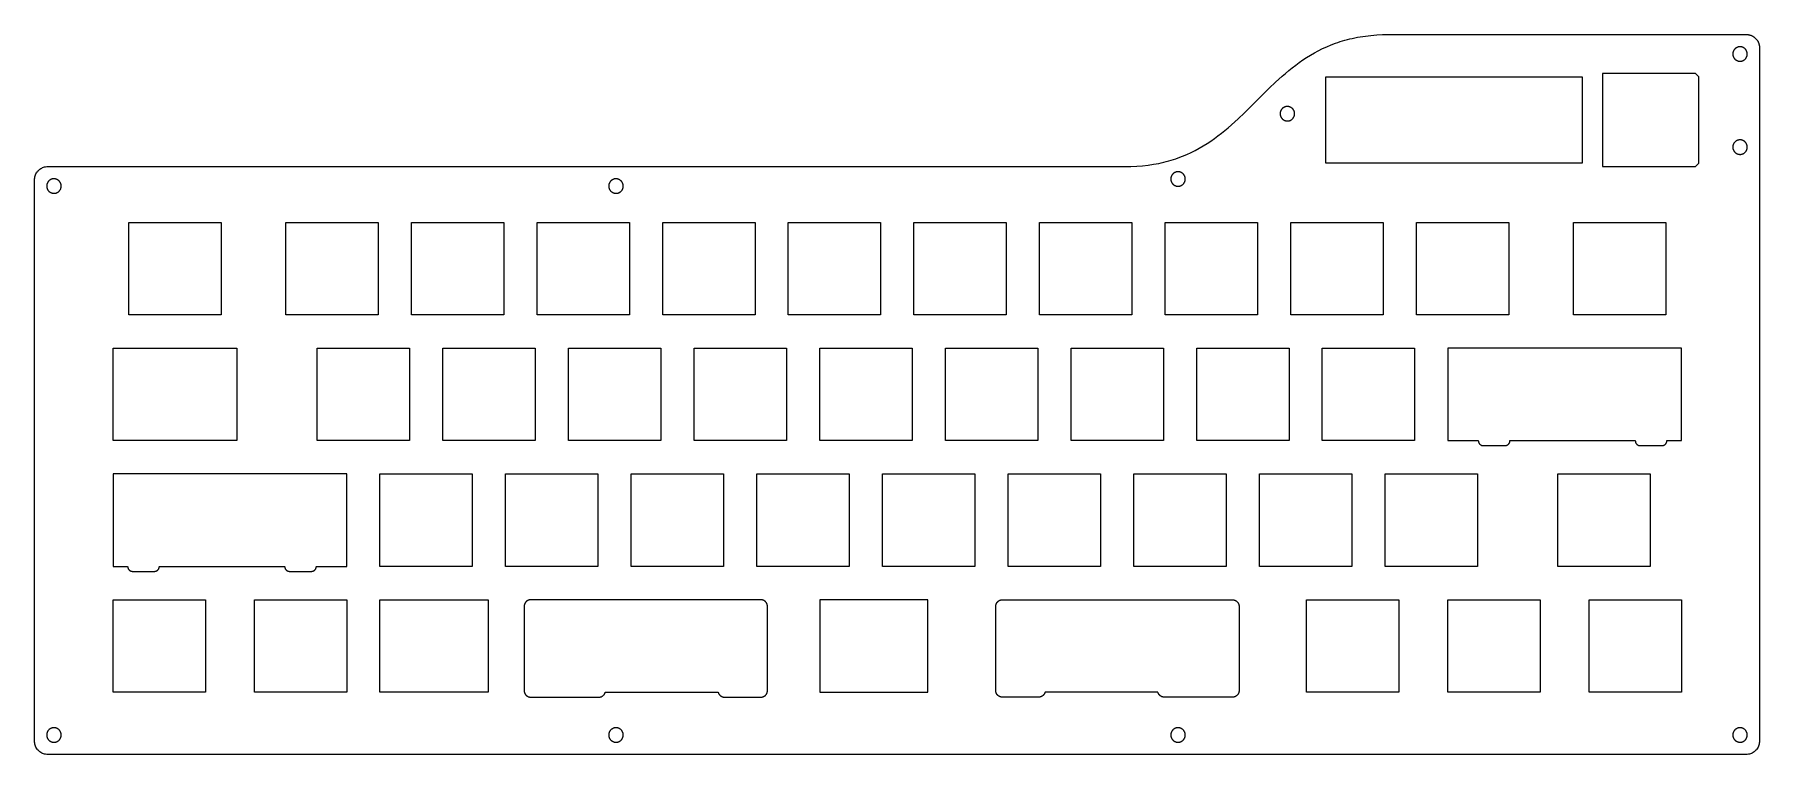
# Model space of a CAD drawing. Header units: millimetres. Extents: x -542 to -281, y -114 to -5.
import ezdxf

# ---------------------------------------------------------------- set-up
doc = ezdxf.new("R2010")
doc.units = ezdxf.units.MM
doc.layers.add('switch_plate', color=18, linetype='Continuous', true_color=0x000000)

msp = doc.modelspace()

# ---------------------------------------------------------------- linework, layer by layer
at = {"layer": 'switch_plate'}
for p, q in [((-341.82, -5.27, 0.2), (-341.42, -5.2, 0.2)), ((-341.42, -5.2, 0.2), (-340.61, -5.08, 0.2)), ((-340.61, -5.08, 0.2), (-339.77, -4.98, 0.2)), ((-339.77, -4.98, 0.2), (-338.9, -4.91, 0.2)), ((-338.9, -4.91, 0.2), (-338.01, -4.87, 0.2)), ((-338.01, -4.87, 0.2), (-337.08, -4.85, 0.2)), ((-337.08, -4.85, 0.2), (-282.86, -4.85, 0.2)), ((-282.86, -4.85, 0.2), (-282.8, -4.86, 0.2)), ((-282.8, -4.86, 0.2), (-282.73, -4.86, 0.2)), ((-282.73, -4.86, 0.2), (-282.66, -4.86, 0.2)), ((-282.66, -4.86, 0.2), (-282.59, -4.87, 0.2)), ((-282.59, -4.87, 0.2), (-282.52, -4.88, 0.2)), ((-282.52, -4.88, 0.2), (-282.46, -4.9, 0.2)), ((-282.46, -4.9, 0.2), (-282.39, -4.91, 0.2)), ((-282.39, -4.91, 0.2), (-282.32, -4.93, 0.2)), ((-282.32, -4.93, 0.2), (-282.26, -4.95, 0.2)), ((-282.26, -4.95, 0.2), (-282.19, -4.97, 0.2)), ((-282.19, -4.97, 0.2), (-282.13, -4.99, 0.2)), ((-282.13, -4.99, 0.2), (-282.07, -5.02, 0.2)), ((-282.07, -5.02, 0.2), (-282, -5.05, 0.2)), ((-282, -5.05, 0.2), (-281.94, -5.08, 0.2)), ((-281.94, -5.08, 0.2), (-281.88, -5.11, 0.2)), ((-281.88, -5.11, 0.2), (-281.82, -5.15, 0.2)), ((-281.82, -5.15, 0.2), (-281.77, -5.18, 0.2)), ((-281.77, -5.18, 0.2), (-281.71, -5.22, 0.2)), ((-281.71, -5.22, 0.2), (-281.66, -5.26, 0.2)), ((-348.96, -7.98, 0.2), (-348.36, -7.64, 0.2)), ((-348.36, -7.64, 0.2), (-347.76, -7.31, 0.2)), ((-347.76, -7.31, 0.2), (-347.13, -6.99, 0.2)), ((-347.13, -6.99, 0.2), (-346.49, -6.7, 0.2)), ((-346.49, -6.7, 0.2), (-345.83, -6.42, 0.2)), ((-345.83, -6.42, 0.2), (-345.15, -6.17, 0.2)), ((-345.15, -6.17, 0.2), (-344.8, -6.05, 0.2)), ((-344.8, -6.05, 0.2), (-344.45, -5.93, 0.2)), ((-344.45, -5.93, 0.2), (-344.09, -5.82, 0.2)), ((-344.09, -5.82, 0.2), (-343.72, -5.71, 0.2)), ((-343.72, -5.71, 0.2), (-343.35, -5.61, 0.2)), ((-343.35, -5.61, 0.2), (-342.98, -5.52, 0.2)), ((-342.98, -5.52, 0.2), (-342.6, -5.43, 0.2)), ((-342.6, -5.43, 0.2), (-342.21, -5.35, 0.2)), ((-342.21, -5.35, 0.2), (-341.82, -5.27, 0.2)), ((-284.9, -7.63, 0.2), (-284.91, -7.67, 0.2)), ((-284.91, -7.67, 0.2), (-284.91, -7.71, 0.2)), ((-284.91, -7.71, 0.2), (-284.91, -7.75, 0.2)), ((-284.91, -7.75, 0.2), (-284.91, -7.79, 0.2)), ((-284.91, -7.79, 0.2), (-284.91, -7.82, 0.2)), ((-284.91, -7.82, 0.2), (-284.91, -7.86, 0.2)), ((-284.89, -7.6, 0.2), (-284.9, -7.63, 0.2)), ((-284.88, -7.52, 0.2), (-284.89, -7.56, 0.2)), ((-284.89, -7.56, 0.2), (-284.89, -7.6, 0.2)), ((-284.87, -7.48, 0.2), (-284.88, -7.52, 0.2)), ((-284.85, -7.45, 0.2), (-284.87, -7.48, 0.2)), ((-284.84, -7.41, 0.2), (-284.85, -7.45, 0.2)), ((-284.83, -7.38, 0.2), (-284.84, -7.41, 0.2)), ((-284.81, -7.34, 0.2), (-284.83, -7.38, 0.2)), ((-284.79, -7.31, 0.2), (-284.81, -7.34, 0.2)), ((-284.78, -7.27, 0.2), (-284.79, -7.31, 0.2)), ((-284.76, -7.24, 0.2), (-284.78, -7.27, 0.2)), ((-284.74, -7.21, 0.2), (-284.76, -7.24, 0.2)), ((-284.72, -7.18, 0.2), (-284.74, -7.21, 0.2)), ((-284.69, -7.15, 0.2), (-284.72, -7.18, 0.2)), ((-284.67, -7.12, 0.2), (-284.69, -7.15, 0.2)), ((-284.65, -7.09, 0.2), (-284.67, -7.12, 0.2)), ((-284.62, -7.06, 0.2), (-284.65, -7.09, 0.2)), ((-284.59, -7.03, 0.2), (-284.62, -7.06, 0.2)), ((-284.57, -7, 0.2), (-284.59, -7.03, 0.2)), ((-284.54, -6.98, 0.2), (-284.57, -7, 0.2)), ((-284.51, -6.95, 0.2), (-284.54, -6.98, 0.2)), ((-284.48, -6.93, 0.2), (-284.51, -6.95, 0.2)), ((-284.45, -6.91, 0.2), (-284.48, -6.93, 0.2)), ((-284.42, -6.89, 0.2), (-284.45, -6.91, 0.2)), ((-284.39, -6.87, 0.2), (-284.42, -6.89, 0.2)), ((-284.35, -6.85, 0.2), (-284.39, -6.87, 0.2)), ((-284.32, -6.83, 0.2), (-284.35, -6.85, 0.2)), ((-284.28, -6.81, 0.2), (-284.32, -6.83, 0.2)), ((-284.25, -6.8, 0.2), (-284.28, -6.81, 0.2)), ((-284.21, -6.78, 0.2), (-284.25, -6.8, 0.2)), ((-284.18, -6.77, 0.2), (-284.21, -6.78, 0.2)), ((-284.14, -6.76, 0.2), (-284.18, -6.77, 0.2)), ((-284.11, -6.74, 0.2), (-284.14, -6.76, 0.2)), ((-284.07, -6.73, 0.2), (-284.11, -6.74, 0.2)), ((-284.03, -6.73, 0.2), (-284.07, -6.73, 0.2)), ((-283.99, -6.72, 0.2), (-284.03, -6.73, 0.2)), ((-283.96, -6.71, 0.2), (-283.99, -6.72, 0.2)), ((-283.92, -6.71, 0.2), (-283.96, -6.71, 0.2)), ((-283.88, -6.71, 0.2), (-283.92, -6.71, 0.2)), ((-283.84, -6.71, 0.2), (-283.88, -6.71, 0.2)), ((-283.8, -6.7, 0.2), (-283.84, -6.71, 0.2)), ((-283.77, -6.71, 0.2), (-283.8, -6.7, 0.2)), ((-283.73, -6.71, 0.2), (-283.77, -6.71, 0.2)), ((-283.69, -6.71, 0.2), (-283.73, -6.71, 0.2)), ((-283.65, -6.72, 0.2), (-283.69, -6.71, 0.2)), ((-283.61, -6.72, 0.2), (-283.65, -6.72, 0.2)), ((-283.58, -6.73, 0.2), (-283.61, -6.72, 0.2)), ((-283.54, -6.74, 0.2), (-283.58, -6.73, 0.2)), ((-283.5, -6.75, 0.2), (-283.54, -6.74, 0.2)), ((-283.47, -6.76, 0.2), (-283.5, -6.75, 0.2)), ((-283.43, -6.77, 0.2), (-283.47, -6.76, 0.2)), ((-283.39, -6.79, 0.2), (-283.43, -6.77, 0.2)), ((-283.36, -6.8, 0.2), (-283.39, -6.79, 0.2)), ((-283.33, -6.82, 0.2), (-283.36, -6.8, 0.2)), ((-283.29, -6.84, 0.2), (-283.33, -6.82, 0.2)), ((-283.26, -6.86, 0.2), (-283.29, -6.84, 0.2)), ((-283.23, -6.88, 0.2), (-283.26, -6.86, 0.2)), ((-283.19, -6.9, 0.2), (-283.23, -6.88, 0.2)), ((-283.16, -6.92, 0.2), (-283.19, -6.9, 0.2)), ((-283.13, -6.94, 0.2), (-283.16, -6.92, 0.2)), ((-283.1, -6.97, 0.2), (-283.13, -6.94, 0.2)), ((-283.07, -6.99, 0.2), (-283.1, -6.97, 0.2)), ((-283.05, -7.02, 0.2), (-283.07, -6.99, 0.2)), ((-283.02, -7.04, 0.2), (-283.05, -7.02, 0.2)), ((-282.99, -7.07, 0.2), (-283.02, -7.04, 0.2)), ((-282.97, -7.1, 0.2), (-282.99, -7.07, 0.2)), ((-282.94, -7.13, 0.2), (-282.97, -7.1, 0.2)), ((-282.92, -7.16, 0.2), (-282.94, -7.13, 0.2)), ((-282.9, -7.19, 0.2), (-282.92, -7.16, 0.2)), ((-282.88, -7.22, 0.2), (-282.9, -7.19, 0.2)), ((-282.86, -7.26, 0.2), (-282.88, -7.22, 0.2)), ((-282.84, -7.29, 0.2), (-282.86, -7.26, 0.2)), ((-282.82, -7.33, 0.2), (-282.84, -7.29, 0.2)), ((-282.81, -7.36, 0.2), (-282.82, -7.33, 0.2)), ((-282.79, -7.39, 0.2), (-282.81, -7.36, 0.2)), ((-282.78, -7.43, 0.2), (-282.79, -7.39, 0.2)), ((-282.77, -7.47, 0.2), (-282.78, -7.43, 0.2)), ((-282.76, -7.5, 0.2), (-282.77, -7.47, 0.2)), ((-282.75, -7.54, 0.2), (-282.76, -7.5, 0.2)), ((-282.74, -7.58, 0.2), (-282.75, -7.54, 0.2)), ((-282.73, -7.61, 0.2), (-282.74, -7.58, 0.2)), ((-282.72, -7.65, 0.2), (-282.73, -7.61, 0.2)), ((-282.72, -7.69, 0.2), (-282.72, -7.65, 0.2)), ((-282.72, -7.73, 0.2), (-282.72, -7.69, 0.2)), ((-282.71, -7.77, 0.2), (-282.72, -7.73, 0.2)), ((-282.72, -7.88, 0.2), (-282.71, -7.84, 0.2)), ((-282.71, -7.8, 0.2), (-282.71, -7.77, 0.2)), ((-282.71, -7.84, 0.2), (-282.71, -7.8, 0.2)), ((-281.66, -5.26, 0.2), (-281.6, -5.3, 0.2)), ((-281.6, -5.3, 0.2), (-281.55, -5.35, 0.2)), ((-281.55, -5.35, 0.2), (-281.5, -5.39, 0.2)), ((-281.5, -5.39, 0.2), (-281.45, -5.44, 0.2)), ((-281.45, -5.44, 0.2), (-281.4, -5.49, 0.2)), ((-281.4, -5.49, 0.2), (-281.36, -5.54, 0.2)), ((-281.36, -5.54, 0.2), (-281.31, -5.59, 0.2)), ((-281.31, -5.59, 0.2), (-281.27, -5.65, 0.2)), ((-281.27, -5.65, 0.2), (-281.23, -5.7, 0.2)), ((-281.23, -5.7, 0.2), (-281.19, -5.76, 0.2)), ((-281.19, -5.76, 0.2), (-281.15, -5.81, 0.2)), ((-281.15, -5.81, 0.2), (-281.12, -5.87, 0.2)), ((-281.12, -5.87, 0.2), (-281.09, -5.93, 0.2)), ((-281.09, -5.93, 0.2), (-281.06, -6, 0.2)), ((-281.06, -6, 0.2), (-281.03, -6.06, 0.2)), ((-281.03, -6.06, 0.2), (-281, -6.12, 0.2)), ((-281, -6.12, 0.2), (-280.98, -6.18, 0.2)), ((-280.98, -6.18, 0.2), (-280.96, -6.25, 0.2)), ((-280.96, -6.25, 0.2), (-280.94, -6.31, 0.2)), ((-280.94, -6.31, 0.2), (-280.92, -6.38, 0.2)), ((-280.92, -6.38, 0.2), (-280.91, -6.45, 0.2)), ((-280.91, -6.45, 0.2), (-280.89, -6.51, 0.2)), ((-280.89, -6.51, 0.2), (-280.88, -6.58, 0.2)), ((-280.88, -6.58, 0.2), (-280.87, -6.65, 0.2)), ((-280.87, -6.65, 0.2), (-280.87, -6.72, 0.2)), ((-280.87, -6.72, 0.2), (-280.86, -6.79, 0.2)), ((-280.86, -6.79, 0.2), (-280.86, -6.85, 0.2)), ((-280.86, -6.85, 0.2), (-280.86, -111.88, 0.2)), ((-352.75, -10.75, 0.2), (-352.24, -10.32, 0.2)), ((-352.24, -10.32, 0.2), (-351.72, -9.9, 0.2)), ((-351.72, -9.9, 0.2), (-351.19, -9.49, 0.2)), ((-351.19, -9.49, 0.2), (-350.65, -9.1, 0.2)), ((-350.65, -9.1, 0.2), (-350.1, -8.71, 0.2)), ((-350.1, -8.71, 0.2), (-349.54, -8.34, 0.2)), ((-349.54, -8.34, 0.2), (-348.96, -7.98, 0.2)), ((-284.91, -7.86, 0.2), (-284.91, -7.9, 0.2)), ((-284.91, -7.9, 0.2), (-284.91, -7.94, 0.2)), ((-284.91, -7.94, 0.2), (-284.9, -7.98, 0.2)), ((-284.9, -7.98, 0.2), (-284.89, -8.01, 0.2)), ((-284.89, -8.01, 0.2), (-284.89, -8.05, 0.2)), ((-284.89, -8.05, 0.2), (-284.88, -8.09, 0.2)), ((-284.88, -8.09, 0.2), (-284.87, -8.12, 0.2)), ((-284.87, -8.12, 0.2), (-284.85, -8.16, 0.2)), ((-284.85, -8.16, 0.2), (-284.84, -8.2, 0.2)), ((-284.84, -8.2, 0.2), (-284.83, -8.23, 0.2)), ((-284.83, -8.23, 0.2), (-284.81, -8.27, 0.2)), ((-284.81, -8.27, 0.2), (-284.79, -8.3, 0.2)), ((-284.79, -8.3, 0.2), (-284.78, -8.34, 0.2)), ((-284.78, -8.34, 0.2), (-284.76, -8.37, 0.2)), ((-284.76, -8.37, 0.2), (-284.74, -8.4, 0.2)), ((-284.74, -8.4, 0.2), (-284.72, -8.43, 0.2)), ((-284.72, -8.43, 0.2), (-284.69, -8.46, 0.2)), ((-284.69, -8.46, 0.2), (-284.67, -8.49, 0.2)), ((-284.67, -8.49, 0.2), (-284.65, -8.52, 0.2)), ((-284.65, -8.52, 0.2), (-284.62, -8.55, 0.2)), ((-284.62, -8.55, 0.2), (-284.59, -8.58, 0.2)), ((-284.59, -8.58, 0.2), (-284.57, -8.61, 0.2)), ((-284.57, -8.61, 0.2), (-284.54, -8.63, 0.2)), ((-284.54, -8.63, 0.2), (-284.51, -8.66, 0.2)), ((-284.51, -8.66, 0.2), (-284.48, -8.68, 0.2)), ((-284.48, -8.68, 0.2), (-284.45, -8.7, 0.2)), ((-284.45, -8.7, 0.2), (-284.42, -8.72, 0.2)), ((-284.42, -8.72, 0.2), (-284.39, -8.74, 0.2)), ((-284.39, -8.74, 0.2), (-284.35, -8.76, 0.2)), ((-284.35, -8.76, 0.2), (-284.32, -8.78, 0.2)), ((-284.32, -8.78, 0.2), (-284.28, -8.8, 0.2)), ((-284.28, -8.8, 0.2), (-284.25, -8.81, 0.2)), ((-284.25, -8.81, 0.2), (-284.21, -8.83, 0.2)), ((-284.21, -8.83, 0.2), (-284.18, -8.84, 0.2)), ((-284.18, -8.84, 0.2), (-284.14, -8.85, 0.2)), ((-284.14, -8.85, 0.2), (-284.11, -8.87, 0.2)), ((-284.11, -8.87, 0.2), (-284.07, -8.87, 0.2)), ((-284.07, -8.87, 0.2), (-284.03, -8.88, 0.2)), ((-284.03, -8.88, 0.2), (-283.99, -8.89, 0.2)), ((-283.99, -8.89, 0.2), (-283.96, -8.9, 0.2)), ((-283.96, -8.9, 0.2), (-283.92, -8.9, 0.2)), ((-283.92, -8.9, 0.2), (-283.88, -8.9, 0.2)), ((-283.88, -8.9, 0.2), (-283.84, -8.9, 0.2)), ((-283.84, -8.9, 0.2), (-283.8, -8.9, 0.2)), ((-283.8, -8.9, 0.2), (-283.77, -8.9, 0.2)), ((-283.77, -8.9, 0.2), (-283.73, -8.9, 0.2)), ((-283.73, -8.9, 0.2), (-283.69, -8.9, 0.2)), ((-283.69, -8.9, 0.2), (-283.65, -8.89, 0.2)), ((-283.65, -8.89, 0.2), (-283.61, -8.89, 0.2)), ((-283.61, -8.89, 0.2), (-283.58, -8.88, 0.2)), ((-283.58, -8.88, 0.2), (-283.54, -8.87, 0.2)), ((-283.54, -8.87, 0.2), (-283.5, -8.86, 0.2)), ((-283.5, -8.86, 0.2), (-283.47, -8.85, 0.2)), ((-283.47, -8.85, 0.2), (-283.43, -8.84, 0.2)), ((-283.43, -8.84, 0.2), (-283.39, -8.82, 0.2)), ((-283.39, -8.82, 0.2), (-283.36, -8.81, 0.2)), ((-283.36, -8.81, 0.2), (-283.33, -8.79, 0.2)), ((-283.33, -8.79, 0.2), (-283.29, -8.77, 0.2)), ((-283.29, -8.77, 0.2), (-283.26, -8.75, 0.2)), ((-283.26, -8.75, 0.2), (-283.23, -8.73, 0.2)), ((-283.23, -8.73, 0.2), (-283.19, -8.71, 0.2)), ((-283.19, -8.71, 0.2), (-283.16, -8.69, 0.2)), ((-283.16, -8.69, 0.2), (-283.13, -8.67, 0.2)), ((-283.13, -8.67, 0.2), (-283.1, -8.64, 0.2)), ((-283.1, -8.64, 0.2), (-283.07, -8.62, 0.2)), ((-283.07, -8.62, 0.2), (-283.05, -8.59, 0.2)), ((-283.05, -8.59, 0.2), (-283.02, -8.57, 0.2)), ((-283.02, -8.57, 0.2), (-282.99, -8.54, 0.2)), ((-282.99, -8.54, 0.2), (-282.97, -8.51, 0.2)), ((-282.97, -8.51, 0.2), (-282.94, -8.48, 0.2)), ((-282.94, -8.48, 0.2), (-282.92, -8.45, 0.2)), ((-282.92, -8.45, 0.2), (-282.9, -8.42, 0.2)), ((-282.9, -8.42, 0.2), (-282.88, -8.38, 0.2)), ((-282.88, -8.38, 0.2), (-282.86, -8.35, 0.2)), ((-282.86, -8.35, 0.2), (-282.84, -8.32, 0.2)), ((-282.84, -8.32, 0.2), (-282.82, -8.28, 0.2)), ((-282.82, -8.28, 0.2), (-282.81, -8.25, 0.2)), ((-282.81, -8.25, 0.2), (-282.79, -8.21, 0.2)), ((-282.79, -8.21, 0.2), (-282.78, -8.18, 0.2)), ((-282.78, -8.18, 0.2), (-282.77, -8.14, 0.2)), ((-282.77, -8.14, 0.2), (-282.76, -8.11, 0.2)), ((-282.76, -8.11, 0.2), (-282.75, -8.07, 0.2)), ((-282.75, -8.07, 0.2), (-282.74, -8.03, 0.2)), ((-282.74, -8.03, 0.2), (-282.73, -7.99, 0.2)), ((-282.73, -7.99, 0.2), (-282.72, -7.96, 0.2)), ((-282.72, -7.92, 0.2), (-282.72, -7.88, 0.2)), ((-282.72, -7.96, 0.2), (-282.72, -7.92, 0.2)), ((-358.97, -16.72, 0.2), (-355.2, -12.99, 0.2)), ((-355.2, -12.99, 0.2), (-354.24, -12.07, 0.2)), ((-354.24, -12.07, 0.2), (-353.26, -11.18, 0.2)), ((-353.26, -11.18, 0.2), (-352.75, -10.75, 0.2)), ((-307.68, -11.3, 0.2), (-346.68, -11.3, 0.2)), ((-346.68, -11.3, 0.2), (-346.68, -24.3, 0.2)), ((-307.68, -24.3, 0.2), (-307.68, -11.3, 0.2)), ((-290.58, -10.75, 0.2), (-304.68, -10.75, 0.2)), ((-304.68, -10.75, 0.2), (-304.68, -24.85, 0.2)), ((-290.08, -11.25, 0.2), (-290.58, -10.75, 0.2)), ((-290.58, -10.75, 0.2), (-290.33, -11, 0.2)), ((-290.33, -11, 0.2), (-290.58, -10.75, 0.2)), ((-290.08, -24.35, 0.2), (-290.08, -11.25, 0.2)), ((-360.91, -18.53, 0.2), (-359.93, -17.63, 0.2)), ((-359.93, -17.63, 0.2), (-358.97, -16.72, 0.2)), ((-353.54, -16.71, 0.2), (-353.55, -16.75, 0.2)), ((-353.55, -16.75, 0.2), (-353.55, -16.79, 0.2)), ((-353.55, -16.79, 0.2), (-353.55, -16.83, 0.2)), ((-353.55, -16.83, 0.2), (-353.55, -16.86, 0.2)), ((-353.55, -16.86, 0.2), (-353.55, -16.9, 0.2)), ((-353.55, -16.9, 0.2), (-353.55, -16.94, 0.2)), ((-353.55, -16.94, 0.2), (-353.54, -16.98, 0.2)), ((-353.53, -16.64, 0.2), (-353.54, -16.67, 0.2)), ((-353.54, -16.67, 0.2), (-353.54, -16.71, 0.2)), ((-353.54, -16.98, 0.2), (-353.54, -17.02, 0.2)), ((-353.54, -17.02, 0.2), (-353.53, -17.05, 0.2)), ((-353.52, -16.6, 0.2), (-353.53, -16.64, 0.2)), ((-353.53, -17.05, 0.2), (-353.52, -17.09, 0.2)), ((-353.51, -16.56, 0.2), (-353.52, -16.6, 0.2)), ((-353.52, -17.09, 0.2), (-353.51, -17.13, 0.2)), ((-353.5, -16.52, 0.2), (-353.51, -16.56, 0.2)), ((-353.51, -17.13, 0.2), (-353.5, -17.16, 0.2)), ((-353.49, -16.49, 0.2), (-353.5, -16.52, 0.2)), ((-353.5, -17.16, 0.2), (-353.49, -17.2, 0.2)), ((-353.48, -16.45, 0.2), (-353.49, -16.49, 0.2)), ((-353.49, -17.2, 0.2), (-353.48, -17.24, 0.2)), ((-353.46, -16.42, 0.2), (-353.48, -16.45, 0.2)), ((-353.48, -17.24, 0.2), (-353.46, -17.27, 0.2)), ((-353.45, -16.38, 0.2), (-353.46, -16.42, 0.2)), ((-353.46, -17.27, 0.2), (-353.45, -17.31, 0.2)), ((-353.43, -16.35, 0.2), (-353.45, -16.38, 0.2)), ((-353.45, -17.31, 0.2), (-353.43, -17.34, 0.2)), ((-353.41, -16.31, 0.2), (-353.43, -16.35, 0.2)), ((-353.43, -17.34, 0.2), (-353.41, -17.38, 0.2)), ((-353.39, -16.28, 0.2), (-353.41, -16.31, 0.2)), ((-353.41, -17.38, 0.2), (-353.39, -17.41, 0.2)), ((-353.37, -16.25, 0.2), (-353.39, -16.28, 0.2)), ((-353.39, -17.41, 0.2), (-353.37, -17.44, 0.2)), ((-353.35, -16.22, 0.2), (-353.37, -16.25, 0.2)), ((-353.37, -17.44, 0.2), (-353.35, -17.47, 0.2)), ((-353.33, -16.19, 0.2), (-353.35, -16.22, 0.2)), ((-353.35, -17.47, 0.2), (-353.33, -17.5, 0.2)), ((-353.31, -16.16, 0.2), (-353.33, -16.19, 0.2)), ((-353.33, -17.5, 0.2), (-353.31, -17.53, 0.2)), ((-353.28, -16.13, 0.2), (-353.31, -16.16, 0.2)), ((-353.31, -17.53, 0.2), (-353.28, -17.56, 0.2)), ((-353.26, -16.1, 0.2), (-353.28, -16.13, 0.2)), ((-353.28, -17.56, 0.2), (-353.26, -17.59, 0.2)), ((-353.23, -16.07, 0.2), (-353.26, -16.1, 0.2)), ((-353.26, -17.59, 0.2), (-353.23, -17.62, 0.2)), ((-353.2, -16.04, 0.2), (-353.23, -16.07, 0.2)), ((-353.23, -17.62, 0.2), (-353.2, -17.65, 0.2)), ((-353.18, -16.02, 0.2), (-353.2, -16.04, 0.2)), ((-353.2, -17.65, 0.2), (-353.18, -17.67, 0.2)), ((-353.15, -15.99, 0.2), (-353.18, -16.02, 0.2)), ((-353.18, -17.67, 0.2), (-353.15, -17.7, 0.2)), ((-353.12, -15.97, 0.2), (-353.15, -15.99, 0.2)), ((-353.15, -17.7, 0.2), (-353.12, -17.72, 0.2)), ((-353.09, -15.95, 0.2), (-353.12, -15.97, 0.2)), ((-353.12, -17.72, 0.2), (-353.09, -17.74, 0.2)), ((-353.05, -15.93, 0.2), (-353.09, -15.95, 0.2)), ((-353.09, -17.74, 0.2), (-353.05, -17.76, 0.2)), ((-353.02, -15.91, 0.2), (-353.05, -15.93, 0.2)), ((-353.05, -17.76, 0.2), (-353.02, -17.78, 0.2)), ((-352.99, -15.89, 0.2), (-353.02, -15.91, 0.2)), ((-353.02, -17.78, 0.2), (-352.99, -17.8, 0.2)), ((-352.95, -15.87, 0.2), (-352.99, -15.89, 0.2)), ((-352.99, -17.8, 0.2), (-352.95, -17.82, 0.2)), ((-352.92, -15.85, 0.2), (-352.95, -15.87, 0.2)), ((-352.95, -17.82, 0.2), (-352.92, -17.84, 0.2)), ((-352.89, -15.84, 0.2), (-352.92, -15.85, 0.2)), ((-352.92, -17.84, 0.2), (-352.89, -17.85, 0.2)), ((-352.85, -15.82, 0.2), (-352.89, -15.84, 0.2)), ((-352.89, -17.85, 0.2), (-352.85, -17.87, 0.2)), ((-352.81, -15.81, 0.2), (-352.85, -15.82, 0.2)), ((-352.85, -17.87, 0.2), (-352.81, -17.88, 0.2)), ((-352.78, -15.8, 0.2), (-352.81, -15.81, 0.2)), ((-352.81, -17.88, 0.2), (-352.78, -17.89, 0.2)), ((-352.74, -15.78, 0.2), (-352.78, -15.8, 0.2)), ((-352.78, -17.89, 0.2), (-352.74, -17.91, 0.2)), ((-352.7, -15.77, 0.2), (-352.74, -15.78, 0.2)), ((-352.74, -17.91, 0.2), (-352.7, -17.91, 0.2)), ((-352.67, -15.77, 0.2), (-352.7, -15.77, 0.2)), ((-352.7, -17.91, 0.2), (-352.67, -17.92, 0.2)), ((-352.63, -15.76, 0.2), (-352.67, -15.77, 0.2)), ((-352.67, -17.92, 0.2), (-352.63, -17.93, 0.2)), ((-352.59, -15.75, 0.2), (-352.63, -15.76, 0.2)), ((-352.63, -17.93, 0.2), (-352.59, -17.94, 0.2)), ((-352.55, -15.75, 0.2), (-352.59, -15.75, 0.2)), ((-352.59, -17.94, 0.2), (-352.55, -17.94, 0.2)), ((-352.52, -15.75, 0.2), (-352.55, -15.75, 0.2)), ((-352.55, -17.94, 0.2), (-352.52, -17.94, 0.2)), ((-352.48, -15.75, 0.2), (-352.52, -15.75, 0.2)), ((-352.52, -17.94, 0.2), (-352.48, -17.94, 0.2)), ((-352.44, -15.74, 0.2), (-352.48, -15.75, 0.2)), ((-352.48, -17.94, 0.2), (-352.44, -17.94, 0.2)), ((-352.4, -15.75, 0.2), (-352.44, -15.74, 0.2)), ((-352.44, -17.94, 0.2), (-352.4, -17.94, 0.2)), ((-352.36, -15.75, 0.2), (-352.4, -15.75, 0.2)), ((-352.4, -17.94, 0.2), (-352.36, -17.94, 0.2)), ((-352.33, -15.75, 0.2), (-352.36, -15.75, 0.2)), ((-352.36, -17.94, 0.2), (-352.33, -17.94, 0.2)), ((-352.29, -15.76, 0.2), (-352.33, -15.75, 0.2)), ((-352.33, -17.94, 0.2), (-352.29, -17.93, 0.2)), ((-352.25, -15.76, 0.2), (-352.29, -15.76, 0.2)), ((-352.29, -17.93, 0.2), (-352.25, -17.93, 0.2)), ((-352.21, -15.77, 0.2), (-352.25, -15.76, 0.2)), ((-352.25, -17.93, 0.2), (-352.21, -17.92, 0.2)), ((-352.18, -15.78, 0.2), (-352.21, -15.77, 0.2)), ((-352.21, -17.92, 0.2), (-352.18, -17.91, 0.2)), ((-352.14, -15.79, 0.2), (-352.18, -15.78, 0.2)), ((-352.18, -17.91, 0.2), (-352.14, -17.9, 0.2)), ((-352.1, -15.8, 0.2), (-352.14, -15.79, 0.2)), ((-352.14, -17.9, 0.2), (-352.1, -17.89, 0.2)), ((-352.07, -15.81, 0.2), (-352.1, -15.8, 0.2)), ((-352.1, -17.89, 0.2), (-352.07, -17.88, 0.2)), ((-352.03, -15.83, 0.2), (-352.07, -15.81, 0.2)), ((-352.07, -17.88, 0.2), (-352.03, -17.86, 0.2)), ((-352, -15.84, 0.2), (-352.03, -15.83, 0.2)), ((-352.03, -17.86, 0.2), (-352, -17.85, 0.2)), ((-351.96, -15.86, 0.2), (-352, -15.84, 0.2)), ((-352, -17.85, 0.2), (-351.96, -17.83, 0.2)), ((-351.93, -15.88, 0.2), (-351.96, -15.86, 0.2)), ((-351.96, -17.83, 0.2), (-351.93, -17.81, 0.2)), ((-351.89, -15.9, 0.2), (-351.93, -15.88, 0.2)), ((-351.93, -17.81, 0.2), (-351.89, -17.79, 0.2)), ((-351.86, -15.92, 0.2), (-351.89, -15.9, 0.2)), ((-351.89, -17.79, 0.2), (-351.86, -17.77, 0.2)), ((-351.83, -15.94, 0.2), (-351.86, -15.92, 0.2)), ((-351.86, -17.77, 0.2), (-351.83, -17.75, 0.2)), ((-351.8, -15.96, 0.2), (-351.83, -15.94, 0.2)), ((-351.83, -17.75, 0.2), (-351.8, -17.73, 0.2)), ((-351.77, -15.98, 0.2), (-351.8, -15.96, 0.2)), ((-351.8, -17.73, 0.2), (-351.77, -17.71, 0.2)), ((-351.74, -16.01, 0.2), (-351.77, -15.98, 0.2)), ((-351.77, -17.71, 0.2), (-351.74, -17.68, 0.2)), ((-351.71, -16.03, 0.2), (-351.74, -16.01, 0.2)), ((-351.74, -17.68, 0.2), (-351.71, -17.66, 0.2)), ((-351.68, -16.06, 0.2), (-351.71, -16.03, 0.2)), ((-351.71, -17.66, 0.2), (-351.68, -17.63, 0.2)), ((-351.66, -16.08, 0.2), (-351.68, -16.06, 0.2)), ((-351.68, -17.63, 0.2), (-351.66, -17.61, 0.2)), ((-351.63, -16.11, 0.2), (-351.66, -16.08, 0.2)), ((-351.66, -17.61, 0.2), (-351.63, -17.58, 0.2)), ((-351.6, -16.14, 0.2), (-351.63, -16.11, 0.2)), ((-351.63, -17.58, 0.2), (-351.6, -17.55, 0.2)), ((-351.58, -16.17, 0.2), (-351.6, -16.14, 0.2)), ((-351.6, -17.55, 0.2), (-351.58, -17.52, 0.2)), ((-351.56, -16.2, 0.2), (-351.58, -16.17, 0.2)), ((-351.58, -17.52, 0.2), (-351.56, -17.49, 0.2)), ((-351.54, -16.23, 0.2), (-351.56, -16.2, 0.2)), ((-351.56, -17.49, 0.2), (-351.54, -17.46, 0.2)), ((-351.51, -16.26, 0.2), (-351.54, -16.23, 0.2)), ((-351.54, -17.46, 0.2), (-351.51, -17.42, 0.2)), ((-351.5, -16.3, 0.2), (-351.51, -16.26, 0.2)), ((-351.51, -17.42, 0.2), (-351.5, -17.39, 0.2)), ((-351.48, -16.33, 0.2), (-351.5, -16.3, 0.2)), ((-351.5, -17.39, 0.2), (-351.48, -17.36, 0.2)), ((-351.46, -16.37, 0.2), (-351.48, -16.33, 0.2)), ((-351.48, -17.36, 0.2), (-351.46, -17.32, 0.2)), ((-351.44, -16.4, 0.2), (-351.46, -16.37, 0.2)), ((-351.46, -17.32, 0.2), (-351.44, -17.29, 0.2)), ((-351.43, -16.43, 0.2), (-351.44, -16.4, 0.2)), ((-351.44, -17.29, 0.2), (-351.43, -17.25, 0.2)), ((-351.42, -16.47, 0.2), (-351.43, -16.43, 0.2)), ((-351.43, -17.25, 0.2), (-351.42, -17.22, 0.2)), ((-351.4, -16.51, 0.2), (-351.42, -16.47, 0.2)), ((-351.42, -17.22, 0.2), (-351.4, -17.18, 0.2)), ((-351.39, -16.54, 0.2), (-351.4, -16.51, 0.2)), ((-351.4, -17.18, 0.2), (-351.39, -17.15, 0.2)), ((-351.38, -16.58, 0.2), (-351.39, -16.54, 0.2)), ((-351.39, -17.15, 0.2), (-351.38, -17.11, 0.2)), ((-351.37, -16.62, 0.2), (-351.38, -16.58, 0.2)), ((-351.38, -17.11, 0.2), (-351.37, -17.07, 0.2)), ((-351.37, -16.65, 0.2), (-351.37, -16.62, 0.2)), ((-351.36, -16.69, 0.2), (-351.37, -16.65, 0.2)), ((-351.37, -17.03, 0.2), (-351.36, -17, 0.2)), ((-351.37, -17.07, 0.2), (-351.37, -17.03, 0.2)), ((-351.36, -16.73, 0.2), (-351.36, -16.69, 0.2)), ((-351.35, -16.77, 0.2), (-351.36, -16.73, 0.2)), ((-351.36, -16.96, 0.2), (-351.35, -16.92, 0.2)), ((-351.36, -17, 0.2), (-351.36, -16.96, 0.2)), ((-351.35, -16.81, 0.2), (-351.35, -16.77, 0.2)), ((-351.35, -16.84, 0.2), (-351.35, -16.81, 0.2)), ((-351.35, -16.88, 0.2), (-351.35, -16.84, 0.2)), ((-351.35, -16.92, 0.2), (-351.35, -16.88, 0.2)), ((-364.06, -21, 0.2), (-363.51, -20.61, 0.2)), ((-363.51, -20.61, 0.2), (-362.97, -20.22, 0.2)), ((-362.97, -20.22, 0.2), (-362.44, -19.81, 0.2)), ((-362.44, -19.81, 0.2), (-361.92, -19.39, 0.2)), ((-361.92, -19.39, 0.2), (-361.41, -18.96, 0.2)), ((-361.41, -18.96, 0.2), (-360.91, -18.53, 0.2)), ((-284.28, -20.91, 0.2), (-284.32, -20.93, 0.2)), ((-284.25, -20.89, 0.2), (-284.28, -20.91, 0.2)), ((-284.21, -20.88, 0.2), (-284.25, -20.89, 0.2)), ((-284.18, -20.87, 0.2), (-284.21, -20.88, 0.2)), ((-284.14, -20.85, 0.2), (-284.18, -20.87, 0.2)), ((-284.11, -20.84, 0.2), (-284.14, -20.85, 0.2)), ((-284.07, -20.83, 0.2), (-284.11, -20.84, 0.2)), ((-284.03, -20.83, 0.2), (-284.07, -20.83, 0.2)), ((-283.99, -20.82, 0.2), (-284.03, -20.83, 0.2)), ((-283.96, -20.81, 0.2), (-283.99, -20.82, 0.2)), ((-283.92, -20.81, 0.2), (-283.96, -20.81, 0.2)), ((-283.88, -20.81, 0.2), (-283.92, -20.81, 0.2)), ((-283.84, -20.8, 0.2), (-283.88, -20.81, 0.2)), ((-283.8, -20.8, 0.2), (-283.84, -20.8, 0.2)), ((-283.77, -20.8, 0.2), (-283.8, -20.8, 0.2)), ((-283.73, -20.81, 0.2), (-283.77, -20.8, 0.2)), ((-283.69, -20.81, 0.2), (-283.73, -20.81, 0.2)), ((-283.65, -20.82, 0.2), (-283.69, -20.81, 0.2)), ((-283.61, -20.82, 0.2), (-283.65, -20.82, 0.2)), ((-283.58, -20.83, 0.2), (-283.61, -20.82, 0.2)), ((-283.54, -20.84, 0.2), (-283.58, -20.83, 0.2)), ((-283.5, -20.85, 0.2), (-283.54, -20.84, 0.2)), ((-283.47, -20.86, 0.2), (-283.5, -20.85, 0.2)), ((-283.43, -20.87, 0.2), (-283.47, -20.86, 0.2)), ((-283.39, -20.89, 0.2), (-283.43, -20.87, 0.2)), ((-283.36, -20.9, 0.2), (-283.39, -20.89, 0.2)), ((-283.33, -20.92, 0.2), (-283.36, -20.9, 0.2)), ((-283.29, -20.94, 0.2), (-283.33, -20.92, 0.2)), ((-369.02, -23.54, 0.2), (-368.34, -23.28, 0.2)), ((-368.34, -23.28, 0.2), (-367.68, -23.01, 0.2)), ((-367.68, -23.01, 0.2), (-367.04, -22.71, 0.2)), ((-367.04, -22.71, 0.2), (-366.41, -22.4, 0.2)), ((-366.41, -22.4, 0.2), (-365.8, -22.07, 0.2)), ((-365.8, -22.07, 0.2), (-365.21, -21.73, 0.2)), ((-365.21, -21.73, 0.2), (-364.63, -21.37, 0.2)), ((-364.63, -21.37, 0.2), (-364.06, -21, 0.2)), ((-284.9, -21.73, 0.2), (-284.91, -21.77, 0.2)), ((-284.91, -21.77, 0.2), (-284.91, -21.81, 0.2)), ((-284.91, -21.81, 0.2), (-284.91, -21.85, 0.2)), ((-284.91, -21.85, 0.2), (-284.91, -21.88, 0.2)), ((-284.91, -21.88, 0.2), (-284.91, -21.92, 0.2)), ((-284.91, -21.92, 0.2), (-284.91, -21.96, 0.2)), ((-284.91, -21.96, 0.2), (-284.91, -22, 0.2)), ((-284.91, -22, 0.2), (-284.91, -22.04, 0.2)), ((-284.91, -22.04, 0.2), (-284.9, -22.07, 0.2)), ((-284.89, -21.69, 0.2), (-284.9, -21.73, 0.2)), ((-284.9, -22.07, 0.2), (-284.89, -22.11, 0.2)), ((-284.88, -21.62, 0.2), (-284.89, -21.66, 0.2)), ((-284.89, -21.66, 0.2), (-284.89, -21.69, 0.2)), ((-284.89, -22.11, 0.2), (-284.89, -22.15, 0.2)), ((-284.89, -22.15, 0.2), (-284.88, -22.19, 0.2)), ((-284.87, -21.58, 0.2), (-284.88, -21.62, 0.2)), ((-284.88, -22.19, 0.2), (-284.87, -22.22, 0.2)), ((-284.85, -21.55, 0.2), (-284.87, -21.58, 0.2)), ((-284.87, -22.22, 0.2), (-284.85, -22.26, 0.2)), ((-284.84, -21.51, 0.2), (-284.85, -21.55, 0.2)), ((-284.85, -22.26, 0.2), (-284.84, -22.3, 0.2)), ((-284.83, -21.48, 0.2), (-284.84, -21.51, 0.2)), ((-284.84, -22.3, 0.2), (-284.83, -22.33, 0.2)), ((-284.81, -21.44, 0.2), (-284.83, -21.48, 0.2)), ((-284.83, -22.33, 0.2), (-284.81, -22.37, 0.2)), ((-284.79, -21.41, 0.2), (-284.81, -21.44, 0.2)), ((-284.81, -22.37, 0.2), (-284.79, -22.4, 0.2)), ((-284.78, -21.37, 0.2), (-284.79, -21.41, 0.2)), ((-284.79, -22.4, 0.2), (-284.78, -22.43, 0.2)), ((-284.76, -21.34, 0.2), (-284.78, -21.37, 0.2)), ((-284.78, -22.43, 0.2), (-284.76, -22.47, 0.2)), ((-284.74, -21.31, 0.2), (-284.76, -21.34, 0.2)), ((-284.76, -22.47, 0.2), (-284.74, -22.5, 0.2)), ((-284.72, -21.28, 0.2), (-284.74, -21.31, 0.2)), ((-284.74, -22.5, 0.2), (-284.72, -22.53, 0.2)), ((-284.69, -21.24, 0.2), (-284.72, -21.28, 0.2)), ((-284.72, -22.53, 0.2), (-284.69, -22.56, 0.2)), ((-284.67, -21.21, 0.2), (-284.69, -21.24, 0.2)), ((-284.69, -22.56, 0.2), (-284.67, -22.59, 0.2)), ((-284.65, -21.18, 0.2), (-284.67, -21.21, 0.2)), ((-284.67, -22.59, 0.2), (-284.65, -22.62, 0.2)), ((-284.62, -21.16, 0.2), (-284.65, -21.18, 0.2)), ((-284.65, -22.62, 0.2), (-284.62, -22.65, 0.2)), ((-284.59, -21.13, 0.2), (-284.62, -21.16, 0.2)), ((-284.62, -22.65, 0.2), (-284.59, -22.68, 0.2)), ((-284.57, -21.1, 0.2), (-284.59, -21.13, 0.2)), ((-284.59, -22.68, 0.2), (-284.57, -22.7, 0.2)), ((-284.54, -21.08, 0.2), (-284.57, -21.1, 0.2)), ((-284.57, -22.7, 0.2), (-284.54, -22.73, 0.2)), ((-284.51, -21.05, 0.2), (-284.54, -21.08, 0.2)), ((-284.54, -22.73, 0.2), (-284.51, -22.75, 0.2)), ((-284.48, -21.03, 0.2), (-284.51, -21.05, 0.2)), ((-284.51, -22.75, 0.2), (-284.48, -22.78, 0.2)), ((-284.45, -21.01, 0.2), (-284.48, -21.03, 0.2)), ((-284.48, -22.78, 0.2), (-284.45, -22.8, 0.2)), ((-284.42, -20.98, 0.2), (-284.45, -21.01, 0.2)), ((-284.45, -22.8, 0.2), (-284.42, -22.82, 0.2)), ((-284.39, -20.96, 0.2), (-284.42, -20.98, 0.2)), ((-284.42, -22.82, 0.2), (-284.39, -22.84, 0.2)), ((-284.35, -20.94, 0.2), (-284.39, -20.96, 0.2)), ((-284.39, -22.84, 0.2), (-284.35, -22.86, 0.2)), ((-284.32, -20.93, 0.2), (-284.35, -20.94, 0.2)), ((-284.35, -22.86, 0.2), (-284.32, -22.88, 0.2)), ((-284.32, -22.88, 0.2), (-284.28, -22.9, 0.2)), ((-284.28, -22.9, 0.2), (-284.25, -22.91, 0.2)), ((-284.25, -22.91, 0.2), (-284.21, -22.93, 0.2)), ((-284.21, -22.93, 0.2), (-284.18, -22.94, 0.2)), ((-284.18, -22.94, 0.2), (-284.14, -22.95, 0.2)), ((-284.14, -22.95, 0.2), (-284.11, -22.96, 0.2)), ((-284.11, -22.96, 0.2), (-284.07, -22.97, 0.2)), ((-284.07, -22.97, 0.2), (-284.03, -22.98, 0.2)), ((-284.03, -22.98, 0.2), (-283.99, -22.99, 0.2)), ((-283.99, -22.99, 0.2), (-283.96, -22.99, 0.2)), ((-283.96, -22.99, 0.2), (-283.92, -23, 0.2)), ((-283.92, -23, 0.2), (-283.88, -23, 0.2)), ((-283.88, -23, 0.2), (-283.84, -23, 0.2)), ((-283.84, -23, 0.2), (-283.8, -23, 0.2)), ((-283.8, -23, 0.2), (-283.77, -23, 0.2)), ((-283.77, -23, 0.2), (-283.73, -23, 0.2)), ((-283.73, -23, 0.2), (-283.69, -23, 0.2)), ((-283.69, -23, 0.2), (-283.65, -22.99, 0.2)), ((-283.65, -22.99, 0.2), (-283.61, -22.99, 0.2)), ((-283.61, -22.99, 0.2), (-283.58, -22.98, 0.2)), ((-283.58, -22.98, 0.2), (-283.54, -22.97, 0.2)), ((-283.54, -22.97, 0.2), (-283.5, -22.96, 0.2)), ((-283.5, -22.96, 0.2), (-283.47, -22.95, 0.2)), ((-283.47, -22.95, 0.2), (-283.43, -22.93, 0.2)), ((-283.43, -22.93, 0.2), (-283.39, -22.92, 0.2)), ((-283.39, -22.92, 0.2), (-283.36, -22.91, 0.2)), ((-283.36, -22.91, 0.2), (-283.33, -22.89, 0.2)), ((-283.33, -22.89, 0.2), (-283.29, -22.87, 0.2)), ((-283.26, -20.95, 0.2), (-283.29, -20.94, 0.2)), ((-283.29, -22.87, 0.2), (-283.26, -22.85, 0.2)), ((-283.23, -20.97, 0.2), (-283.26, -20.95, 0.2)), ((-283.26, -22.85, 0.2), (-283.23, -22.83, 0.2)), ((-283.19, -20.99, 0.2), (-283.23, -20.97, 0.2)), ((-283.23, -22.83, 0.2), (-283.19, -22.81, 0.2)), ((-283.16, -21.02, 0.2), (-283.19, -20.99, 0.2)), ((-283.19, -22.81, 0.2), (-283.16, -22.79, 0.2)), ((-283.13, -21.04, 0.2), (-283.16, -21.02, 0.2)), ((-283.16, -22.79, 0.2), (-283.13, -22.77, 0.2)), ((-283.1, -21.06, 0.2), (-283.13, -21.04, 0.2)), ((-283.13, -22.77, 0.2), (-283.1, -22.74, 0.2)), ((-283.07, -21.09, 0.2), (-283.1, -21.06, 0.2)), ((-283.1, -22.74, 0.2), (-283.07, -22.72, 0.2)), ((-283.05, -21.12, 0.2), (-283.07, -21.09, 0.2)), ((-283.07, -22.72, 0.2), (-283.05, -22.69, 0.2)), ((-283.02, -21.14, 0.2), (-283.05, -21.12, 0.2)), ((-283.05, -22.69, 0.2), (-283.02, -22.66, 0.2)), ((-282.99, -21.17, 0.2), (-283.02, -21.14, 0.2)), ((-283.02, -22.66, 0.2), (-282.99, -22.64, 0.2)), ((-282.97, -21.2, 0.2), (-282.99, -21.17, 0.2)), ((-282.99, -22.64, 0.2), (-282.97, -22.61, 0.2)), ((-282.94, -21.23, 0.2), (-282.97, -21.2, 0.2)), ((-282.97, -22.61, 0.2), (-282.94, -22.58, 0.2)), ((-282.92, -21.26, 0.2), (-282.94, -21.23, 0.2)), ((-282.94, -22.58, 0.2), (-282.92, -22.55, 0.2)), ((-282.9, -21.29, 0.2), (-282.92, -21.26, 0.2)), ((-282.92, -22.55, 0.2), (-282.9, -22.52, 0.2)), ((-282.88, -21.32, 0.2), (-282.9, -21.29, 0.2)), ((-282.9, -22.52, 0.2), (-282.88, -22.48, 0.2)), ((-282.86, -21.36, 0.2), (-282.88, -21.32, 0.2)), ((-282.88, -22.48, 0.2), (-282.86, -22.45, 0.2)), ((-282.84, -21.39, 0.2), (-282.86, -21.36, 0.2)), ((-282.86, -22.45, 0.2), (-282.84, -22.42, 0.2)), ((-282.82, -21.42, 0.2), (-282.84, -21.39, 0.2)), ((-282.84, -22.42, 0.2), (-282.82, -22.38, 0.2)), ((-282.81, -21.46, 0.2), (-282.82, -21.42, 0.2)), ((-282.82, -22.38, 0.2), (-282.81, -22.35, 0.2)), ((-282.79, -21.49, 0.2), (-282.81, -21.46, 0.2)), ((-282.81, -22.35, 0.2), (-282.79, -22.31, 0.2)), ((-282.78, -21.53, 0.2), (-282.79, -21.49, 0.2)), ((-282.79, -22.31, 0.2), (-282.78, -22.28, 0.2)), ((-282.77, -21.57, 0.2), (-282.78, -21.53, 0.2)), ((-282.78, -22.28, 0.2), (-282.77, -22.24, 0.2)), ((-282.76, -21.6, 0.2), (-282.77, -21.57, 0.2)), ((-282.77, -22.24, 0.2), (-282.76, -22.2, 0.2)), ((-282.75, -21.64, 0.2), (-282.76, -21.6, 0.2)), ((-282.76, -22.2, 0.2), (-282.75, -22.17, 0.2)), ((-282.74, -21.68, 0.2), (-282.75, -21.64, 0.2)), ((-282.75, -22.17, 0.2), (-282.74, -22.13, 0.2)), ((-282.73, -21.71, 0.2), (-282.74, -21.68, 0.2)), ((-282.74, -22.13, 0.2), (-282.73, -22.09, 0.2)), ((-282.72, -21.75, 0.2), (-282.73, -21.71, 0.2)), ((-282.73, -22.09, 0.2), (-282.72, -22.06, 0.2)), ((-282.72, -21.79, 0.2), (-282.72, -21.75, 0.2)), ((-282.72, -21.83, 0.2), (-282.72, -21.79, 0.2)), ((-282.71, -21.87, 0.2), (-282.72, -21.83, 0.2)), ((-282.72, -21.98, 0.2), (-282.71, -21.94, 0.2)), ((-282.72, -22.02, 0.2), (-282.72, -21.98, 0.2)), ((-282.72, -22.06, 0.2), (-282.72, -22.02, 0.2)), ((-282.71, -21.9, 0.2), (-282.71, -21.87, 0.2)), ((-282.71, -21.94, 0.2), (-282.71, -21.9, 0.2)), ((-542.32, -26.23, 0.2), (-542.26, -26.09, 0.2)), ((-542.26, -26.09, 0.2), (-542.2, -25.95, 0.2)), ((-542.2, -25.95, 0.2), (-542.12, -25.81, 0.2)), ((-542.12, -25.81, 0.2), (-542.03, -25.68, 0.2)), ((-542.03, -25.68, 0.2), (-541.94, -25.56, 0.2)), ((-541.94, -25.56, 0.2), (-541.83, -25.44, 0.2)), ((-541.83, -25.44, 0.2), (-541.71, -25.33, 0.2)), ((-541.71, -25.33, 0.2), (-541.59, -25.24, 0.2)), ((-541.59, -25.24, 0.2), (-541.46, -25.15, 0.2)), ((-541.46, -25.15, 0.2), (-541.32, -25.07, 0.2)), ((-541.32, -25.07, 0.2), (-541.18, -25.01, 0.2)), ((-541.18, -25.01, 0.2), (-541.03, -24.95, 0.2)), ((-541.03, -24.95, 0.2), (-540.88, -24.91, 0.2)), ((-540.88, -24.91, 0.2), (-540.73, -24.88, 0.2)), ((-540.73, -24.88, 0.2), (-540.57, -24.86, 0.2)), ((-540.57, -24.86, 0.2), (-540.41, -24.85, 0.2)), ((-540.41, -24.85, 0.2), (-377.08, -24.85, 0.2)), ((-377.08, -24.85, 0.2), (-376.16, -24.84, 0.2)), ((-376.16, -24.84, 0.2), (-375.27, -24.8, 0.2)), ((-375.27, -24.8, 0.2), (-374.4, -24.73, 0.2)), ((-374.4, -24.73, 0.2), (-373.56, -24.63, 0.2)), ((-373.56, -24.63, 0.2), (-372.74, -24.51, 0.2)), ((-372.74, -24.51, 0.2), (-372.34, -24.44, 0.2)), ((-372.34, -24.44, 0.2), (-371.95, -24.36, 0.2)), ((-371.95, -24.36, 0.2), (-371.57, -24.28, 0.2)), ((-371.57, -24.28, 0.2), (-371.19, -24.19, 0.2)), ((-371.19, -24.19, 0.2), (-370.81, -24.09, 0.2)), ((-370.81, -24.09, 0.2), (-370.44, -23.99, 0.2)), ((-370.44, -23.99, 0.2), (-370.08, -23.89, 0.2)), ((-370.08, -23.89, 0.2), (-369.72, -23.78, 0.2)), ((-369.96, -26.14, 0.2), (-369.98, -26.17, 0.2)), ((-369.93, -26.11, 0.2), (-369.96, -26.14, 0.2)), ((-369.91, -26.08, 0.2), (-369.93, -26.11, 0.2)), ((-369.89, -26.05, 0.2), (-369.91, -26.08, 0.2)), ((-369.86, -26.02, 0.2), (-369.89, -26.05, 0.2)), ((-369.84, -25.99, 0.2), (-369.86, -26.02, 0.2)), ((-369.81, -25.96, 0.2), (-369.84, -25.99, 0.2)), ((-369.78, -25.93, 0.2), (-369.81, -25.96, 0.2)), ((-369.76, -25.91, 0.2), (-369.78, -25.93, 0.2)), ((-369.73, -25.88, 0.2), (-369.76, -25.91, 0.2)), ((-369.7, -25.86, 0.2), (-369.73, -25.88, 0.2)), ((-369.72, -23.78, 0.2), (-369.37, -23.66, 0.2)), ((-369.67, -25.84, 0.2), (-369.7, -25.86, 0.2)), ((-369.63, -25.82, 0.2), (-369.67, -25.84, 0.2)), ((-369.6, -25.8, 0.2), (-369.63, -25.82, 0.2)), ((-369.57, -25.78, 0.2), (-369.6, -25.8, 0.2)), ((-369.54, -25.76, 0.2), (-369.57, -25.78, 0.2)), ((-369.5, -25.74, 0.2), (-369.54, -25.76, 0.2)), ((-369.47, -25.73, 0.2), (-369.5, -25.74, 0.2)), ((-369.43, -25.71, 0.2), (-369.47, -25.73, 0.2)), ((-369.4, -25.7, 0.2), (-369.43, -25.71, 0.2)), ((-369.36, -25.69, 0.2), (-369.4, -25.7, 0.2)), ((-369.37, -23.66, 0.2), (-369.02, -23.54, 0.2)), ((-369.32, -25.67, 0.2), (-369.36, -25.69, 0.2)), ((-369.29, -25.66, 0.2), (-369.32, -25.67, 0.2)), ((-369.25, -25.66, 0.2), (-369.29, -25.66, 0.2)), ((-369.21, -25.65, 0.2), (-369.25, -25.66, 0.2)), ((-369.17, -25.64, 0.2), (-369.21, -25.65, 0.2)), ((-369.14, -25.64, 0.2), (-369.17, -25.64, 0.2)), ((-369.1, -25.64, 0.2), (-369.14, -25.64, 0.2)), ((-369.06, -25.64, 0.2), (-369.1, -25.64, 0.2)), ((-369.02, -25.63, 0.2), (-369.06, -25.64, 0.2)), ((-368.98, -25.64, 0.2), (-369.02, -25.63, 0.2)), ((-368.95, -25.64, 0.2), (-368.98, -25.64, 0.2)), ((-368.91, -25.64, 0.2), (-368.95, -25.64, 0.2)), ((-368.87, -25.65, 0.2), (-368.91, -25.64, 0.2)), ((-368.83, -25.65, 0.2), (-368.87, -25.65, 0.2)), ((-368.79, -25.66, 0.2), (-368.83, -25.65, 0.2)), ((-368.76, -25.67, 0.2), (-368.79, -25.66, 0.2)), ((-368.72, -25.68, 0.2), (-368.76, -25.67, 0.2)), ((-368.68, -25.69, 0.2), (-368.72, -25.68, 0.2)), ((-368.65, -25.7, 0.2), (-368.68, -25.69, 0.2)), ((-368.61, -25.72, 0.2), (-368.65, -25.7, 0.2)), ((-368.58, -25.73, 0.2), (-368.61, -25.72, 0.2)), ((-368.54, -25.75, 0.2), (-368.58, -25.73, 0.2)), ((-368.51, -25.77, 0.2), (-368.54, -25.75, 0.2)), ((-368.48, -25.79, 0.2), (-368.51, -25.77, 0.2)), ((-368.44, -25.81, 0.2), (-368.48, -25.79, 0.2)), ((-368.41, -25.83, 0.2), (-368.44, -25.81, 0.2)), ((-368.38, -25.85, 0.2), (-368.41, -25.83, 0.2)), ((-368.35, -25.87, 0.2), (-368.38, -25.85, 0.2)), ((-368.32, -25.9, 0.2), (-368.35, -25.87, 0.2)), ((-368.29, -25.92, 0.2), (-368.32, -25.9, 0.2)), ((-368.26, -25.95, 0.2), (-368.29, -25.92, 0.2)), ((-368.24, -25.97, 0.2), (-368.26, -25.95, 0.2)), ((-368.21, -26, 0.2), (-368.24, -25.97, 0.2)), ((-368.19, -26.03, 0.2), (-368.21, -26, 0.2)), ((-368.16, -26.06, 0.2), (-368.19, -26.03, 0.2)), ((-368.14, -26.09, 0.2), (-368.16, -26.06, 0.2)), ((-368.12, -26.12, 0.2), (-368.14, -26.09, 0.2)), ((-368.1, -26.15, 0.2), (-368.12, -26.12, 0.2)), ((-368.08, -26.19, 0.2), (-368.1, -26.15, 0.2)), ((-346.68, -24.3, 0.2), (-307.68, -24.3, 0.2)), ((-304.68, -24.85, 0.2), (-290.58, -24.85, 0.2)), ((-290.58, -24.85, 0.2), (-290.08, -24.35, 0.2)), ((-542.42, -26.85, 0.2), (-542.41, -26.7, 0.2)), ((-542.42, -111.88, 0.2), (-542.42, -26.85, 0.2)), ((-542.41, -26.7, 0.2), (-542.39, -26.54, 0.2)), ((-542.39, -26.54, 0.2), (-542.36, -26.39, 0.2)), ((-542.36, -26.39, 0.2), (-542.32, -26.23, 0.2)), ((-540.56, -27.75, 0.2), (-540.57, -27.79, 0.2)), ((-540.57, -27.79, 0.2), (-540.57, -27.82, 0.2)), ((-540.57, -27.82, 0.2), (-540.56, -27.86, 0.2)), ((-540.55, -27.63, 0.2), (-540.56, -27.67, 0.2)), ((-540.56, -27.67, 0.2), (-540.56, -27.71, 0.2)), ((-540.56, -27.71, 0.2), (-540.56, -27.75, 0.2)), ((-540.56, -27.86, 0.2), (-540.56, -27.9, 0.2)), ((-540.56, -27.9, 0.2), (-540.56, -27.94, 0.2)), ((-540.56, -27.94, 0.2), (-540.55, -27.98, 0.2)), ((-540.54, -27.56, 0.2), (-540.55, -27.6, 0.2)), ((-540.55, -27.6, 0.2), (-540.55, -27.63, 0.2)), ((-540.55, -27.98, 0.2), (-540.55, -28.01, 0.2)), ((-540.55, -28.01, 0.2), (-540.54, -28.05, 0.2)), ((-540.53, -27.52, 0.2), (-540.54, -27.56, 0.2)), ((-540.54, -28.05, 0.2), (-540.53, -28.09, 0.2)), ((-540.52, -27.48, 0.2), (-540.53, -27.52, 0.2)), ((-540.53, -28.09, 0.2), (-540.52, -28.12, 0.2)), ((-540.51, -27.45, 0.2), (-540.52, -27.48, 0.2)), ((-540.52, -28.12, 0.2), (-540.51, -28.16, 0.2)), ((-540.49, -27.41, 0.2), (-540.51, -27.45, 0.2)), ((-540.51, -28.16, 0.2), (-540.49, -28.2, 0.2)), ((-540.48, -27.38, 0.2), (-540.49, -27.41, 0.2)), ((-540.49, -28.2, 0.2), (-540.48, -28.23, 0.2)), ((-540.46, -27.34, 0.2), (-540.48, -27.38, 0.2)), ((-540.48, -28.23, 0.2), (-540.46, -28.27, 0.2)), ((-540.45, -27.31, 0.2), (-540.46, -27.34, 0.2)), ((-540.46, -28.27, 0.2), (-540.45, -28.3, 0.2)), ((-540.43, -27.27, 0.2), (-540.45, -27.31, 0.2)), ((-540.45, -28.3, 0.2), (-540.43, -28.34, 0.2)), ((-540.41, -27.24, 0.2), (-540.43, -27.27, 0.2)), ((-540.43, -28.34, 0.2), (-540.41, -28.37, 0.2)), ((-540.39, -27.21, 0.2), (-540.41, -27.24, 0.2)), ((-540.41, -28.37, 0.2), (-540.39, -28.4, 0.2)), ((-540.37, -27.18, 0.2), (-540.39, -27.21, 0.2)), ((-540.39, -28.4, 0.2), (-540.37, -28.43, 0.2)), ((-540.35, -27.15, 0.2), (-540.37, -27.18, 0.2)), ((-540.37, -28.43, 0.2), (-540.35, -28.46, 0.2)), ((-540.32, -27.12, 0.2), (-540.35, -27.15, 0.2)), ((-540.35, -28.46, 0.2), (-540.32, -28.49, 0.2)), ((-540.3, -27.09, 0.2), (-540.32, -27.12, 0.2)), ((-540.32, -28.49, 0.2), (-540.3, -28.52, 0.2)), ((-540.27, -27.06, 0.2), (-540.3, -27.09, 0.2)), ((-540.3, -28.52, 0.2), (-540.27, -28.55, 0.2)), ((-540.25, -27.03, 0.2), (-540.27, -27.06, 0.2)), ((-540.27, -28.55, 0.2), (-540.25, -28.58, 0.2)), ((-540.22, -27, 0.2), (-540.25, -27.03, 0.2)), ((-540.25, -28.58, 0.2), (-540.22, -28.61, 0.2)), ((-540.19, -26.98, 0.2), (-540.22, -27, 0.2)), ((-540.22, -28.61, 0.2), (-540.19, -28.63, 0.2)), ((-540.16, -26.95, 0.2), (-540.19, -26.98, 0.2)), ((-540.19, -28.63, 0.2), (-540.16, -28.66, 0.2)), ((-540.13, -26.93, 0.2), (-540.16, -26.95, 0.2)), ((-540.16, -28.66, 0.2), (-540.13, -28.68, 0.2)), ((-540.1, -26.91, 0.2), (-540.13, -26.93, 0.2)), ((-540.13, -28.68, 0.2), (-540.1, -28.7, 0.2)), ((-540.07, -26.89, 0.2), (-540.1, -26.91, 0.2)), ((-540.1, -28.7, 0.2), (-540.07, -28.72, 0.2)), ((-540.04, -26.87, 0.2), (-540.07, -26.89, 0.2)), ((-540.07, -28.72, 0.2), (-540.04, -28.74, 0.2)), ((-540, -26.85, 0.2), (-540.04, -26.87, 0.2)), ((-540.04, -28.74, 0.2), (-540, -28.76, 0.2)), ((-539.97, -26.83, 0.2), (-540, -26.85, 0.2)), ((-540, -28.76, 0.2), (-539.97, -28.78, 0.2)), ((-539.94, -26.81, 0.2), (-539.97, -26.83, 0.2)), ((-539.9, -26.8, 0.2), (-539.94, -26.81, 0.2)), ((-539.87, -26.78, 0.2), (-539.9, -26.8, 0.2)), ((-539.83, -26.77, 0.2), (-539.87, -26.78, 0.2)), ((-539.79, -26.76, 0.2), (-539.83, -26.77, 0.2)), ((-539.76, -26.74, 0.2), (-539.79, -26.76, 0.2)), ((-539.72, -26.73, 0.2), (-539.76, -26.74, 0.2)), ((-539.68, -26.73, 0.2), (-539.72, -26.73, 0.2)), ((-539.65, -26.72, 0.2), (-539.68, -26.73, 0.2)), ((-539.61, -26.71, 0.2), (-539.65, -26.72, 0.2)), ((-539.57, -26.71, 0.2), (-539.61, -26.71, 0.2)), ((-539.53, -26.71, 0.2), (-539.57, -26.71, 0.2)), ((-539.49, -26.71, 0.2), (-539.53, -26.71, 0.2)), ((-539.46, -26.7, 0.2), (-539.49, -26.71, 0.2)), ((-539.42, -26.71, 0.2), (-539.46, -26.7, 0.2)), ((-539.38, -26.71, 0.2), (-539.42, -26.71, 0.2)), ((-539.34, -26.71, 0.2), (-539.38, -26.71, 0.2)), ((-539.3, -26.72, 0.2), (-539.34, -26.71, 0.2)), ((-539.27, -26.72, 0.2), (-539.3, -26.72, 0.2)), ((-539.23, -26.73, 0.2), (-539.27, -26.72, 0.2)), ((-539.19, -26.74, 0.2), (-539.23, -26.73, 0.2)), ((-539.15, -26.75, 0.2), (-539.19, -26.74, 0.2)), ((-539.12, -26.76, 0.2), (-539.15, -26.75, 0.2)), ((-539.08, -26.77, 0.2), (-539.12, -26.76, 0.2)), ((-539.05, -26.79, 0.2), (-539.08, -26.77, 0.2)), ((-539.01, -26.8, 0.2), (-539.05, -26.79, 0.2)), ((-538.98, -26.82, 0.2), (-539.01, -26.8, 0.2)), ((-538.94, -26.84, 0.2), (-538.98, -26.82, 0.2)), ((-538.91, -26.86, 0.2), (-538.94, -26.84, 0.2)), ((-538.94, -28.77, 0.2), (-538.91, -28.75, 0.2)), ((-538.88, -26.88, 0.2), (-538.91, -26.86, 0.2)), ((-538.91, -28.75, 0.2), (-538.88, -28.73, 0.2)), ((-538.85, -26.9, 0.2), (-538.88, -26.88, 0.2)), ((-538.88, -28.73, 0.2), (-538.85, -28.71, 0.2)), ((-538.81, -26.92, 0.2), (-538.85, -26.9, 0.2)), ((-538.85, -28.71, 0.2), (-538.81, -28.69, 0.2)), ((-538.78, -26.94, 0.2), (-538.81, -26.92, 0.2)), ((-538.81, -28.69, 0.2), (-538.78, -28.67, 0.2)), ((-538.75, -26.97, 0.2), (-538.78, -26.94, 0.2)), ((-538.78, -28.67, 0.2), (-538.75, -28.64, 0.2)), ((-538.73, -26.99, 0.2), (-538.75, -26.97, 0.2)), ((-538.75, -28.64, 0.2), (-538.73, -28.62, 0.2)), ((-538.7, -27.02, 0.2), (-538.73, -26.99, 0.2)), ((-538.73, -28.62, 0.2), (-538.7, -28.59, 0.2)), ((-538.67, -27.04, 0.2), (-538.7, -27.02, 0.2)), ((-538.7, -28.59, 0.2), (-538.67, -28.57, 0.2)), ((-538.65, -27.07, 0.2), (-538.67, -27.04, 0.2)), ((-538.67, -28.57, 0.2), (-538.65, -28.54, 0.2)), ((-538.62, -27.1, 0.2), (-538.65, -27.07, 0.2)), ((-538.65, -28.54, 0.2), (-538.62, -28.51, 0.2)), ((-538.6, -27.13, 0.2), (-538.62, -27.1, 0.2)), ((-538.62, -28.51, 0.2), (-538.6, -28.48, 0.2)), ((-538.57, -27.16, 0.2), (-538.6, -27.13, 0.2)), ((-538.6, -28.48, 0.2), (-538.57, -28.45, 0.2)), ((-538.55, -27.19, 0.2), (-538.57, -27.16, 0.2)), ((-538.57, -28.45, 0.2), (-538.55, -28.42, 0.2)), ((-538.53, -27.22, 0.2), (-538.55, -27.19, 0.2)), ((-538.55, -28.42, 0.2), (-538.53, -28.38, 0.2)), ((-538.51, -27.26, 0.2), (-538.53, -27.22, 0.2)), ((-538.53, -28.38, 0.2), (-538.51, -28.35, 0.2)), ((-538.49, -27.29, 0.2), (-538.51, -27.26, 0.2)), ((-538.51, -28.35, 0.2), (-538.49, -28.32, 0.2)), ((-538.48, -27.33, 0.2), (-538.49, -27.29, 0.2)), ((-538.49, -28.32, 0.2), (-538.48, -28.28, 0.2)), ((-538.46, -27.36, 0.2), (-538.48, -27.33, 0.2)), ((-538.48, -28.28, 0.2), (-538.46, -28.25, 0.2)), ((-538.44, -27.39, 0.2), (-538.46, -27.36, 0.2)), ((-538.46, -28.25, 0.2), (-538.44, -28.21, 0.2)), ((-538.43, -27.43, 0.2), (-538.44, -27.39, 0.2)), ((-538.44, -28.21, 0.2), (-538.43, -28.18, 0.2)), ((-538.42, -27.47, 0.2), (-538.43, -27.43, 0.2)), ((-538.43, -28.18, 0.2), (-538.42, -28.14, 0.2)), ((-538.41, -27.5, 0.2), (-538.42, -27.47, 0.2)), ((-538.42, -28.14, 0.2), (-538.41, -28.11, 0.2)), ((-538.4, -27.54, 0.2), (-538.41, -27.5, 0.2)), ((-538.41, -28.11, 0.2), (-538.4, -28.07, 0.2)), ((-538.39, -27.58, 0.2), (-538.4, -27.54, 0.2)), ((-538.4, -28.07, 0.2), (-538.39, -28.03, 0.2)), ((-538.38, -27.61, 0.2), (-538.39, -27.58, 0.2)), ((-538.39, -28.03, 0.2), (-538.38, -27.99, 0.2)), ((-538.38, -27.65, 0.2), (-538.38, -27.61, 0.2)), ((-538.37, -27.69, 0.2), (-538.38, -27.65, 0.2)), ((-538.38, -27.96, 0.2), (-538.37, -27.92, 0.2)), ((-538.38, -27.99, 0.2), (-538.38, -27.96, 0.2)), ((-538.37, -27.73, 0.2), (-538.37, -27.69, 0.2)), ((-538.37, -27.77, 0.2), (-538.37, -27.73, 0.2)), ((-538.37, -27.8, 0.2), (-538.37, -27.77, 0.2)), ((-538.37, -27.84, 0.2), (-538.37, -27.8, 0.2)), ((-538.37, -27.88, 0.2), (-538.37, -27.84, 0.2)), ((-538.37, -27.92, 0.2), (-538.37, -27.88, 0.2)), ((-455.34, -27.71, 0.2), (-455.35, -27.75, 0.2)), ((-455.35, -27.75, 0.2), (-455.35, -27.79, 0.2)), ((-455.35, -27.79, 0.2), (-455.35, -27.82, 0.2)), ((-455.35, -27.82, 0.2), (-455.35, -27.86, 0.2)), ((-455.35, -27.86, 0.2), (-455.34, -27.9, 0.2)), ((-455.33, -27.63, 0.2), (-455.34, -27.67, 0.2)), ((-455.34, -27.67, 0.2), (-455.34, -27.71, 0.2)), ((-455.34, -27.9, 0.2), (-455.34, -27.94, 0.2)), ((-455.34, -27.94, 0.2), (-455.33, -27.98, 0.2)), ((-455.32, -27.56, 0.2), (-455.33, -27.6, 0.2)), ((-455.33, -27.6, 0.2), (-455.33, -27.63, 0.2)), ((-455.33, -27.98, 0.2), (-455.33, -28.01, 0.2)), ((-455.33, -28.01, 0.2), (-455.32, -28.05, 0.2)), ((-455.31, -27.52, 0.2), (-455.32, -27.56, 0.2)), ((-455.32, -28.05, 0.2), (-455.31, -28.09, 0.2)), ((-455.3, -27.48, 0.2), (-455.31, -27.52, 0.2)), ((-455.31, -28.09, 0.2), (-455.3, -28.12, 0.2)), ((-455.29, -27.45, 0.2), (-455.3, -27.48, 0.2)), ((-455.3, -28.12, 0.2), (-455.29, -28.16, 0.2)), ((-455.28, -27.41, 0.2), (-455.29, -27.45, 0.2)), ((-455.29, -28.16, 0.2), (-455.28, -28.2, 0.2)), ((-455.26, -27.38, 0.2), (-455.28, -27.41, 0.2)), ((-455.28, -28.2, 0.2), (-455.26, -28.23, 0.2)), ((-455.25, -27.34, 0.2), (-455.26, -27.38, 0.2)), ((-455.26, -28.23, 0.2), (-455.25, -28.27, 0.2)), ((-455.23, -27.31, 0.2), (-455.25, -27.34, 0.2)), ((-455.25, -28.27, 0.2), (-455.23, -28.3, 0.2)), ((-455.21, -27.27, 0.2), (-455.23, -27.31, 0.2)), ((-455.23, -28.3, 0.2), (-455.21, -28.34, 0.2)), ((-455.19, -27.24, 0.2), (-455.21, -27.27, 0.2)), ((-455.21, -28.34, 0.2), (-455.19, -28.37, 0.2)), ((-455.17, -27.21, 0.2), (-455.19, -27.24, 0.2)), ((-455.19, -28.37, 0.2), (-455.17, -28.4, 0.2)), ((-455.15, -27.18, 0.2), (-455.17, -27.21, 0.2)), ((-455.17, -28.4, 0.2), (-455.15, -28.43, 0.2)), ((-455.13, -27.15, 0.2), (-455.15, -27.18, 0.2)), ((-455.15, -28.43, 0.2), (-455.13, -28.46, 0.2)), ((-455.11, -27.12, 0.2), (-455.13, -27.15, 0.2)), ((-455.13, -28.46, 0.2), (-455.11, -28.49, 0.2)), ((-455.08, -27.09, 0.2), (-455.11, -27.12, 0.2)), ((-455.11, -28.49, 0.2), (-455.08, -28.52, 0.2)), ((-455.06, -27.06, 0.2), (-455.08, -27.09, 0.2)), ((-455.08, -28.52, 0.2), (-455.06, -28.55, 0.2)), ((-455.03, -27.03, 0.2), (-455.06, -27.06, 0.2)), ((-455.06, -28.55, 0.2), (-455.03, -28.58, 0.2)), ((-455, -27, 0.2), (-455.03, -27.03, 0.2)), ((-455.03, -28.58, 0.2), (-455, -28.61, 0.2)), ((-454.97, -26.98, 0.2), (-455, -27, 0.2)), ((-455, -28.61, 0.2), (-454.97, -28.63, 0.2)), ((-454.94, -26.95, 0.2), (-454.97, -26.98, 0.2)), ((-454.97, -28.63, 0.2), (-454.94, -28.66, 0.2)), ((-454.91, -26.93, 0.2), (-454.94, -26.95, 0.2)), ((-454.94, -28.66, 0.2), (-454.91, -28.68, 0.2)), ((-454.88, -26.91, 0.2), (-454.91, -26.93, 0.2)), ((-454.91, -28.68, 0.2), (-454.88, -28.7, 0.2)), ((-454.85, -26.89, 0.2), (-454.88, -26.91, 0.2)), ((-454.88, -28.7, 0.2), (-454.85, -28.72, 0.2)), ((-454.82, -26.87, 0.2), (-454.85, -26.89, 0.2)), ((-454.85, -28.72, 0.2), (-454.82, -28.74, 0.2)), ((-454.79, -26.85, 0.2), (-454.82, -26.87, 0.2)), ((-454.82, -28.74, 0.2), (-454.79, -28.76, 0.2)), ((-454.75, -26.83, 0.2), (-454.79, -26.85, 0.2)), ((-454.79, -28.76, 0.2), (-454.75, -28.78, 0.2)), ((-454.72, -26.81, 0.2), (-454.75, -26.83, 0.2)), ((-454.68, -26.8, 0.2), (-454.72, -26.81, 0.2)), ((-454.65, -26.78, 0.2), (-454.68, -26.8, 0.2)), ((-454.61, -26.77, 0.2), (-454.65, -26.78, 0.2)), ((-454.58, -26.76, 0.2), (-454.61, -26.77, 0.2)), ((-454.54, -26.74, 0.2), (-454.58, -26.76, 0.2)), ((-454.5, -26.73, 0.2), (-454.54, -26.74, 0.2)), ((-454.47, -26.73, 0.2), (-454.5, -26.73, 0.2)), ((-454.43, -26.72, 0.2), (-454.47, -26.73, 0.2)), ((-454.39, -26.71, 0.2), (-454.43, -26.72, 0.2)), ((-454.35, -26.71, 0.2), (-454.39, -26.71, 0.2)), ((-454.31, -26.71, 0.2), (-454.35, -26.71, 0.2)), ((-454.28, -26.71, 0.2), (-454.31, -26.71, 0.2)), ((-454.24, -26.7, 0.2), (-454.28, -26.71, 0.2)), ((-454.2, -26.71, 0.2), (-454.24, -26.7, 0.2)), ((-454.16, -26.71, 0.2), (-454.2, -26.71, 0.2)), ((-454.12, -26.71, 0.2), (-454.16, -26.71, 0.2)), ((-454.09, -26.72, 0.2), (-454.12, -26.71, 0.2)), ((-454.05, -26.72, 0.2), (-454.09, -26.72, 0.2)), ((-454.01, -26.73, 0.2), (-454.05, -26.72, 0.2)), ((-453.97, -26.74, 0.2), (-454.01, -26.73, 0.2)), ((-453.94, -26.75, 0.2), (-453.97, -26.74, 0.2)), ((-453.9, -26.76, 0.2), (-453.94, -26.75, 0.2)), ((-453.86, -26.77, 0.2), (-453.9, -26.76, 0.2)), ((-453.83, -26.79, 0.2), (-453.86, -26.77, 0.2)), ((-453.79, -26.8, 0.2), (-453.83, -26.79, 0.2)), ((-453.76, -26.82, 0.2), (-453.79, -26.8, 0.2)), ((-453.73, -26.84, 0.2), (-453.76, -26.82, 0.2)), ((-453.69, -26.86, 0.2), (-453.73, -26.84, 0.2)), ((-453.73, -28.77, 0.2), (-453.69, -28.75, 0.2)), ((-453.66, -26.88, 0.2), (-453.69, -26.86, 0.2)), ((-453.69, -28.75, 0.2), (-453.66, -28.73, 0.2)), ((-453.63, -26.9, 0.2), (-453.66, -26.88, 0.2)), ((-453.66, -28.73, 0.2), (-453.63, -28.71, 0.2)), ((-453.6, -26.92, 0.2), (-453.63, -26.9, 0.2)), ((-453.63, -28.71, 0.2), (-453.6, -28.69, 0.2)), ((-453.57, -26.94, 0.2), (-453.6, -26.92, 0.2)), ((-453.6, -28.69, 0.2), (-453.57, -28.67, 0.2)), ((-453.54, -26.97, 0.2), (-453.57, -26.94, 0.2)), ((-453.57, -28.67, 0.2), (-453.54, -28.64, 0.2)), ((-453.51, -26.99, 0.2), (-453.54, -26.97, 0.2)), ((-453.54, -28.64, 0.2), (-453.51, -28.62, 0.2)), ((-453.48, -27.02, 0.2), (-453.51, -26.99, 0.2)), ((-453.51, -28.62, 0.2), (-453.48, -28.59, 0.2)), ((-453.45, -27.04, 0.2), (-453.48, -27.02, 0.2)), ((-453.48, -28.59, 0.2), (-453.45, -28.57, 0.2)), ((-453.43, -27.07, 0.2), (-453.45, -27.04, 0.2)), ((-453.45, -28.57, 0.2), (-453.43, -28.54, 0.2)), ((-453.4, -27.1, 0.2), (-453.43, -27.07, 0.2)), ((-453.43, -28.54, 0.2), (-453.4, -28.51, 0.2)), ((-453.38, -27.13, 0.2), (-453.4, -27.1, 0.2)), ((-453.4, -28.51, 0.2), (-453.38, -28.48, 0.2)), ((-453.36, -27.16, 0.2), (-453.38, -27.13, 0.2)), ((-453.38, -28.48, 0.2), (-453.36, -28.45, 0.2)), ((-453.33, -27.19, 0.2), (-453.36, -27.16, 0.2)), ((-453.36, -28.45, 0.2), (-453.33, -28.42, 0.2)), ((-453.31, -27.22, 0.2), (-453.33, -27.19, 0.2)), ((-453.33, -28.42, 0.2), (-453.31, -28.38, 0.2)), ((-453.29, -27.26, 0.2), (-453.31, -27.22, 0.2)), ((-453.31, -28.38, 0.2), (-453.29, -28.35, 0.2)), ((-453.28, -27.29, 0.2), (-453.29, -27.26, 0.2)), ((-453.29, -28.35, 0.2), (-453.28, -28.32, 0.2)), ((-453.26, -27.33, 0.2), (-453.28, -27.29, 0.2)), ((-453.28, -28.32, 0.2), (-453.26, -28.28, 0.2)), ((-453.24, -27.36, 0.2), (-453.26, -27.33, 0.2)), ((-453.26, -28.28, 0.2), (-453.24, -28.25, 0.2)), ((-453.23, -27.39, 0.2), (-453.24, -27.36, 0.2)), ((-453.24, -28.25, 0.2), (-453.23, -28.21, 0.2)), ((-453.21, -27.43, 0.2), (-453.23, -27.39, 0.2)), ((-453.23, -28.21, 0.2), (-453.21, -28.18, 0.2)), ((-453.2, -27.47, 0.2), (-453.21, -27.43, 0.2)), ((-453.21, -28.18, 0.2), (-453.2, -28.14, 0.2)), ((-453.19, -27.5, 0.2), (-453.2, -27.47, 0.2)), ((-453.2, -28.14, 0.2), (-453.19, -28.11, 0.2)), ((-453.18, -27.54, 0.2), (-453.19, -27.5, 0.2)), ((-453.19, -28.11, 0.2), (-453.18, -28.07, 0.2)), ((-453.17, -27.58, 0.2), (-453.18, -27.54, 0.2)), ((-453.18, -28.07, 0.2), (-453.17, -28.03, 0.2)), ((-453.16, -27.61, 0.2), (-453.17, -27.58, 0.2)), ((-453.17, -28.03, 0.2), (-453.16, -27.99, 0.2)), ((-453.16, -27.65, 0.2), (-453.16, -27.61, 0.2)), ((-453.15, -27.69, 0.2), (-453.16, -27.65, 0.2)), ((-453.16, -27.96, 0.2), (-453.15, -27.92, 0.2)), ((-453.16, -27.99, 0.2), (-453.16, -27.96, 0.2)), ((-453.15, -27.73, 0.2), (-453.15, -27.69, 0.2)), ((-453.15, -27.77, 0.2), (-453.15, -27.73, 0.2)), ((-453.15, -27.8, 0.2), (-453.15, -27.77, 0.2)), ((-453.15, -27.84, 0.2), (-453.15, -27.8, 0.2)), ((-453.15, -27.88, 0.2), (-453.15, -27.84, 0.2)), ((-453.15, -27.92, 0.2), (-453.15, -27.88, 0.2)), ((-370.12, -26.6, 0.2), (-370.13, -26.64, 0.2)), ((-370.13, -26.64, 0.2), (-370.13, -26.68, 0.2)), ((-370.13, -26.68, 0.2), (-370.13, -26.72, 0.2)), ((-370.13, -26.72, 0.2), (-370.13, -26.75, 0.2)), ((-370.13, -26.75, 0.2), (-370.13, -26.79, 0.2)), ((-370.13, -26.79, 0.2), (-370.13, -26.83, 0.2)), ((-370.13, -26.83, 0.2), (-370.12, -26.87, 0.2)), ((-370.11, -26.53, 0.2), (-370.12, -26.56, 0.2)), ((-370.12, -26.56, 0.2), (-370.12, -26.6, 0.2)), ((-370.12, -26.87, 0.2), (-370.12, -26.91, 0.2)), ((-370.12, -26.91, 0.2), (-370.11, -26.94, 0.2)), ((-370.1, -26.49, 0.2), (-370.11, -26.53, 0.2)), ((-370.11, -26.94, 0.2), (-370.1, -26.98, 0.2)), ((-370.09, -26.45, 0.2), (-370.1, -26.49, 0.2)), ((-370.1, -26.98, 0.2), (-370.09, -27.02, 0.2)), ((-370.08, -26.41, 0.2), (-370.09, -26.45, 0.2)), ((-370.09, -27.02, 0.2), (-370.08, -27.05, 0.2)), ((-370.07, -26.38, 0.2), (-370.08, -26.41, 0.2)), ((-370.08, -27.05, 0.2), (-370.07, -27.09, 0.2)), ((-370.06, -26.34, 0.2), (-370.07, -26.38, 0.2)), ((-370.07, -27.09, 0.2), (-370.06, -27.13, 0.2)), ((-370.04, -26.31, 0.2), (-370.06, -26.34, 0.2)), ((-370.06, -27.13, 0.2), (-370.04, -27.16, 0.2)), ((-370.03, -26.27, 0.2), (-370.04, -26.31, 0.2)), ((-370.04, -27.16, 0.2), (-370.03, -27.2, 0.2)), ((-370.01, -26.24, 0.2), (-370.03, -26.27, 0.2)), ((-370.03, -27.2, 0.2), (-370.01, -27.23, 0.2)), ((-369.99, -26.2, 0.2), (-370.01, -26.24, 0.2)), ((-370.01, -27.23, 0.2), (-369.99, -27.27, 0.2)), ((-369.98, -26.17, 0.2), (-369.99, -26.2, 0.2)), ((-369.99, -27.27, 0.2), (-369.98, -27.3, 0.2)), ((-369.98, -27.3, 0.2), (-369.96, -27.33, 0.2)), ((-369.96, -27.33, 0.2), (-369.93, -27.36, 0.2)), ((-369.93, -27.36, 0.2), (-369.91, -27.39, 0.2)), ((-369.91, -27.39, 0.2), (-369.89, -27.42, 0.2)), ((-369.89, -27.42, 0.2), (-369.86, -27.45, 0.2)), ((-369.86, -27.45, 0.2), (-369.84, -27.48, 0.2)), ((-369.84, -27.48, 0.2), (-369.81, -27.51, 0.2)), ((-369.81, -27.51, 0.2), (-369.78, -27.54, 0.2)), ((-369.78, -27.54, 0.2), (-369.76, -27.56, 0.2)), ((-369.76, -27.56, 0.2), (-369.73, -27.59, 0.2)), ((-369.73, -27.59, 0.2), (-369.7, -27.61, 0.2)), ((-369.7, -27.61, 0.2), (-369.67, -27.63, 0.2)), ((-369.67, -27.63, 0.2), (-369.63, -27.65, 0.2)), ((-369.63, -27.65, 0.2), (-369.6, -27.67, 0.2)), ((-369.6, -27.67, 0.2), (-369.57, -27.69, 0.2)), ((-369.57, -27.69, 0.2), (-369.54, -27.71, 0.2)), ((-369.54, -27.71, 0.2), (-369.5, -27.73, 0.2)), ((-369.5, -27.73, 0.2), (-369.47, -27.74, 0.2)), ((-369.47, -27.74, 0.2), (-369.43, -27.76, 0.2)), ((-369.43, -27.76, 0.2), (-369.4, -27.77, 0.2)), ((-369.4, -27.77, 0.2), (-369.36, -27.78, 0.2)), ((-369.36, -27.78, 0.2), (-369.32, -27.8, 0.2)), ((-369.32, -27.8, 0.2), (-369.29, -27.8, 0.2)), ((-369.29, -27.8, 0.2), (-369.25, -27.81, 0.2)), ((-369.25, -27.81, 0.2), (-369.21, -27.82, 0.2)), ((-369.21, -27.82, 0.2), (-369.17, -27.83, 0.2)), ((-369.17, -27.83, 0.2), (-369.14, -27.83, 0.2)), ((-369.14, -27.83, 0.2), (-369.1, -27.83, 0.2)), ((-369.1, -27.83, 0.2), (-369.06, -27.83, 0.2)), ((-369.06, -27.83, 0.2), (-369.02, -27.83, 0.2)), ((-369.02, -27.83, 0.2), (-368.98, -27.83, 0.2)), ((-368.98, -27.83, 0.2), (-368.95, -27.83, 0.2)), ((-368.95, -27.83, 0.2), (-368.91, -27.83, 0.2)), ((-368.91, -27.83, 0.2), (-368.87, -27.82, 0.2)), ((-368.87, -27.82, 0.2), (-368.83, -27.82, 0.2)), ((-368.83, -27.82, 0.2), (-368.79, -27.81, 0.2)), ((-368.79, -27.81, 0.2), (-368.76, -27.8, 0.2)), ((-368.76, -27.8, 0.2), (-368.72, -27.79, 0.2)), ((-368.72, -27.79, 0.2), (-368.68, -27.78, 0.2)), ((-368.68, -27.78, 0.2), (-368.65, -27.77, 0.2)), ((-368.65, -27.77, 0.2), (-368.61, -27.75, 0.2)), ((-368.61, -27.75, 0.2), (-368.58, -27.74, 0.2)), ((-368.58, -27.74, 0.2), (-368.54, -27.72, 0.2)), ((-368.54, -27.72, 0.2), (-368.51, -27.7, 0.2)), ((-368.51, -27.7, 0.2), (-368.48, -27.68, 0.2)), ((-368.48, -27.68, 0.2), (-368.44, -27.66, 0.2)), ((-368.44, -27.66, 0.2), (-368.41, -27.64, 0.2)), ((-368.41, -27.64, 0.2), (-368.38, -27.62, 0.2)), ((-368.38, -27.62, 0.2), (-368.35, -27.6, 0.2)), ((-368.35, -27.6, 0.2), (-368.32, -27.57, 0.2)), ((-368.32, -27.57, 0.2), (-368.29, -27.55, 0.2)), ((-368.29, -27.55, 0.2), (-368.26, -27.52, 0.2)), ((-368.26, -27.52, 0.2), (-368.24, -27.5, 0.2)), ((-368.24, -27.5, 0.2), (-368.21, -27.47, 0.2)), ((-368.21, -27.47, 0.2), (-368.19, -27.44, 0.2)), ((-368.19, -27.44, 0.2), (-368.16, -27.41, 0.2)), ((-368.16, -27.41, 0.2), (-368.14, -27.38, 0.2)), ((-368.14, -27.38, 0.2), (-368.12, -27.35, 0.2)), ((-368.12, -27.35, 0.2), (-368.1, -27.31, 0.2)), ((-368.1, -27.31, 0.2), (-368.08, -27.28, 0.2)), ((-368.06, -26.22, 0.2), (-368.08, -26.19, 0.2)), ((-368.08, -27.28, 0.2), (-368.06, -27.25, 0.2)), ((-368.04, -26.26, 0.2), (-368.06, -26.22, 0.2)), ((-368.06, -27.25, 0.2), (-368.04, -27.21, 0.2)), ((-368.02, -26.29, 0.2), (-368.04, -26.26, 0.2)), ((-368.04, -27.21, 0.2), (-368.02, -27.18, 0.2)), ((-368.01, -26.32, 0.2), (-368.02, -26.29, 0.2)), ((-368.02, -27.18, 0.2), (-368.01, -27.14, 0.2)), ((-368, -26.36, 0.2), (-368.01, -26.32, 0.2)), ((-368.01, -27.14, 0.2), (-368, -27.11, 0.2)), ((-367.98, -26.4, 0.2), (-368, -26.36, 0.2)), ((-368, -27.11, 0.2), (-367.98, -27.07, 0.2)), ((-367.97, -26.43, 0.2), (-367.98, -26.4, 0.2)), ((-367.98, -27.07, 0.2), (-367.97, -27.04, 0.2)), ((-367.96, -26.47, 0.2), (-367.97, -26.43, 0.2)), ((-367.97, -27.04, 0.2), (-367.96, -27, 0.2)), ((-367.95, -26.51, 0.2), (-367.96, -26.47, 0.2)), ((-367.96, -27, 0.2), (-367.95, -26.96, 0.2)), ((-367.95, -26.54, 0.2), (-367.95, -26.51, 0.2)), ((-367.94, -26.58, 0.2), (-367.95, -26.54, 0.2)), ((-367.95, -26.92, 0.2), (-367.94, -26.89, 0.2)), ((-367.95, -26.96, 0.2), (-367.95, -26.92, 0.2)), ((-367.94, -26.62, 0.2), (-367.94, -26.58, 0.2)), ((-367.93, -26.66, 0.2), (-367.94, -26.62, 0.2)), ((-367.94, -26.85, 0.2), (-367.93, -26.81, 0.2)), ((-367.94, -26.89, 0.2), (-367.94, -26.85, 0.2)), ((-367.93, -26.7, 0.2), (-367.93, -26.66, 0.2)), ((-367.93, -26.73, 0.2), (-367.93, -26.7, 0.2)), ((-367.93, -26.77, 0.2), (-367.93, -26.73, 0.2)), ((-367.93, -26.81, 0.2), (-367.93, -26.77, 0.2)), ((-539.97, -28.78, 0.2), (-539.94, -28.8, 0.2)), ((-539.94, -28.8, 0.2), (-539.9, -28.81, 0.2)), ((-539.9, -28.81, 0.2), (-539.87, -28.83, 0.2)), ((-539.87, -28.83, 0.2), (-539.83, -28.84, 0.2)), ((-539.83, -28.84, 0.2), (-539.79, -28.85, 0.2)), ((-539.79, -28.85, 0.2), (-539.76, -28.87, 0.2)), ((-539.76, -28.87, 0.2), (-539.72, -28.87, 0.2)), ((-539.72, -28.87, 0.2), (-539.68, -28.88, 0.2)), ((-539.68, -28.88, 0.2), (-539.65, -28.89, 0.2)), ((-539.65, -28.89, 0.2), (-539.61, -28.9, 0.2)), ((-539.61, -28.9, 0.2), (-539.57, -28.9, 0.2)), ((-539.57, -28.9, 0.2), (-539.53, -28.9, 0.2)), ((-539.53, -28.9, 0.2), (-539.49, -28.9, 0.2)), ((-539.49, -28.9, 0.2), (-539.46, -28.9, 0.2)), ((-539.46, -28.9, 0.2), (-539.42, -28.9, 0.2)), ((-539.42, -28.9, 0.2), (-539.38, -28.9, 0.2)), ((-539.38, -28.9, 0.2), (-539.34, -28.9, 0.2)), ((-539.34, -28.9, 0.2), (-539.3, -28.89, 0.2)), ((-539.3, -28.89, 0.2), (-539.27, -28.89, 0.2)), ((-539.27, -28.89, 0.2), (-539.23, -28.88, 0.2)), ((-539.23, -28.88, 0.2), (-539.19, -28.87, 0.2)), ((-539.19, -28.87, 0.2), (-539.15, -28.86, 0.2)), ((-539.15, -28.86, 0.2), (-539.12, -28.85, 0.2)), ((-539.12, -28.85, 0.2), (-539.08, -28.84, 0.2)), ((-539.08, -28.84, 0.2), (-539.05, -28.82, 0.2)), ((-539.05, -28.82, 0.2), (-539.01, -28.81, 0.2)), ((-539.01, -28.81, 0.2), (-538.98, -28.79, 0.2)), ((-538.98, -28.79, 0.2), (-538.94, -28.77, 0.2)), ((-454.75, -28.78, 0.2), (-454.72, -28.8, 0.2)), ((-454.72, -28.8, 0.2), (-454.68, -28.81, 0.2)), ((-454.68, -28.81, 0.2), (-454.65, -28.83, 0.2)), ((-454.65, -28.83, 0.2), (-454.61, -28.84, 0.2)), ((-454.61, -28.84, 0.2), (-454.58, -28.85, 0.2)), ((-454.58, -28.85, 0.2), (-454.54, -28.87, 0.2)), ((-454.54, -28.87, 0.2), (-454.5, -28.87, 0.2)), ((-454.5, -28.87, 0.2), (-454.47, -28.88, 0.2)), ((-454.47, -28.88, 0.2), (-454.43, -28.89, 0.2)), ((-454.43, -28.89, 0.2), (-454.39, -28.9, 0.2)), ((-454.39, -28.9, 0.2), (-454.35, -28.9, 0.2)), ((-454.35, -28.9, 0.2), (-454.31, -28.9, 0.2)), ((-454.31, -28.9, 0.2), (-454.28, -28.9, 0.2)), ((-454.28, -28.9, 0.2), (-454.24, -28.9, 0.2)), ((-454.24, -28.9, 0.2), (-454.2, -28.9, 0.2)), ((-454.2, -28.9, 0.2), (-454.16, -28.9, 0.2)), ((-454.16, -28.9, 0.2), (-454.12, -28.9, 0.2)), ((-454.12, -28.9, 0.2), (-454.09, -28.89, 0.2)), ((-454.09, -28.89, 0.2), (-454.05, -28.89, 0.2)), ((-454.05, -28.89, 0.2), (-454.01, -28.88, 0.2)), ((-454.01, -28.88, 0.2), (-453.97, -28.87, 0.2)), ((-453.97, -28.87, 0.2), (-453.94, -28.86, 0.2)), ((-453.94, -28.86, 0.2), (-453.9, -28.85, 0.2)), ((-453.9, -28.85, 0.2), (-453.86, -28.84, 0.2)), ((-453.86, -28.84, 0.2), (-453.83, -28.82, 0.2)), ((-453.83, -28.82, 0.2), (-453.79, -28.81, 0.2)), ((-453.79, -28.81, 0.2), (-453.76, -28.79, 0.2)), ((-453.76, -28.79, 0.2), (-453.73, -28.77, 0.2)), ((-468.16, -91.32, 0.2), (-468.17, -91.36, 0.2)), ((-468.17, -91.36, 0.2), (-468.17, -91.39, 0.2)), ((-468.17, -91.39, 0.2), (-468.17, -91.43, 0.2)), ((-468.17, -91.43, 0.2), (-468.17, -91.46, 0.2)), ((-468.17, -91.46, 0.2), (-468.17, -104.21, 0.2)), ((-468.15, -91.26, 0.2), (-468.16, -91.29, 0.2)), ((-468.16, -91.29, 0.2), (-468.16, -91.32, 0.2)), ((-468.14, -91.22, 0.2), (-468.15, -91.26, 0.2)), ((-468.13, -91.16, 0.2), (-468.14, -91.19, 0.2)), ((-468.14, -91.19, 0.2), (-468.14, -91.22, 0.2)), ((-468.11, -91.13, 0.2), (-468.13, -91.16, 0.2)), ((-468.1, -91.09, 0.2), (-468.11, -91.13, 0.2)), ((-468.09, -91.06, 0.2), (-468.1, -91.09, 0.2)), ((-468.08, -91.03, 0.2), (-468.09, -91.06, 0.2)), ((-468.06, -91, 0.2), (-468.08, -91.03, 0.2)), ((-468.04, -90.97, 0.2), (-468.06, -91, 0.2)), ((-468.03, -90.94, 0.2), (-468.04, -90.97, 0.2)), ((-468.01, -90.91, 0.2), (-468.03, -90.94, 0.2)), ((-467.99, -90.88, 0.2), (-468.01, -90.91, 0.2)), ((-467.97, -90.86, 0.2), (-467.99, -90.88, 0.2)), ((-467.95, -90.83, 0.2), (-467.97, -90.86, 0.2)), ((-467.93, -90.8, 0.2), (-467.95, -90.83, 0.2)), ((-467.9, -90.78, 0.2), (-467.93, -90.8, 0.2)), ((-467.88, -90.75, 0.2), (-467.9, -90.78, 0.2)), ((-467.86, -90.73, 0.2), (-467.88, -90.75, 0.2)), ((-467.83, -90.71, 0.2), (-467.86, -90.73, 0.2)), ((-467.8, -90.68, 0.2), (-467.83, -90.71, 0.2)), ((-467.78, -90.66, 0.2), (-467.8, -90.68, 0.2)), ((-467.75, -90.64, 0.2), (-467.78, -90.66, 0.2)), ((-467.72, -90.62, 0.2), (-467.75, -90.64, 0.2)), ((-467.69, -90.61, 0.2), (-467.72, -90.62, 0.2)), ((-467.66, -90.59, 0.2), (-467.69, -90.61, 0.2)), ((-467.63, -90.57, 0.2), (-467.66, -90.59, 0.2)), ((-467.6, -90.56, 0.2), (-467.63, -90.57, 0.2)), ((-467.57, -90.54, 0.2), (-467.6, -90.56, 0.2)), ((-467.54, -90.53, 0.2), (-467.57, -90.54, 0.2)), ((-467.51, -90.52, 0.2), (-467.54, -90.53, 0.2)), ((-467.48, -90.51, 0.2), (-467.51, -90.52, 0.2)), ((-467.44, -90.5, 0.2), (-467.48, -90.51, 0.2)), ((-467.41, -90.49, 0.2), (-467.44, -90.5, 0.2)), ((-467.38, -90.48, 0.2), (-467.41, -90.49, 0.2)), ((-467.34, -90.47, 0.2), (-467.38, -90.48, 0.2)), ((-467.31, -90.47, 0.2), (-467.34, -90.47, 0.2)), ((-467.27, -90.47, 0.2), (-467.31, -90.47, 0.2)), ((-467.24, -90.46, 0.2), (-467.27, -90.47, 0.2)), ((-467.21, -90.46, 0.2), (-467.24, -90.46, 0.2)), ((-467.17, -90.46, 0.2), (-467.21, -90.46, 0.2)), ((-432.29, -90.46, 0.2), (-467.17, -90.46, 0.2)), ((-432.25, -90.46, 0.2), (-432.29, -90.46, 0.2)), ((-432.22, -90.46, 0.2), (-432.25, -90.46, 0.2)), ((-432.18, -90.47, 0.2), (-432.22, -90.46, 0.2)), ((-432.15, -90.47, 0.2), (-432.18, -90.47, 0.2)), ((-432.12, -90.47, 0.2), (-432.15, -90.47, 0.2)), ((-432.08, -90.48, 0.2), (-432.12, -90.47, 0.2)), ((-432.05, -90.49, 0.2), (-432.08, -90.48, 0.2)), ((-432.02, -90.5, 0.2), (-432.05, -90.49, 0.2)), ((-431.98, -90.51, 0.2), (-432.02, -90.5, 0.2)), ((-431.95, -90.52, 0.2), (-431.98, -90.51, 0.2)), ((-431.92, -90.53, 0.2), (-431.95, -90.52, 0.2)), ((-431.89, -90.54, 0.2), (-431.92, -90.53, 0.2)), ((-431.86, -90.56, 0.2), (-431.89, -90.54, 0.2)), ((-431.83, -90.57, 0.2), (-431.86, -90.56, 0.2)), ((-431.8, -90.59, 0.2), (-431.83, -90.57, 0.2)), ((-431.77, -90.61, 0.2), (-431.8, -90.59, 0.2)), ((-431.74, -90.62, 0.2), (-431.77, -90.61, 0.2)), ((-431.71, -90.64, 0.2), (-431.74, -90.62, 0.2)), ((-431.68, -90.66, 0.2), (-431.71, -90.64, 0.2)), ((-431.65, -90.68, 0.2), (-431.68, -90.66, 0.2)), ((-431.63, -90.71, 0.2), (-431.65, -90.68, 0.2)), ((-431.6, -90.73, 0.2), (-431.63, -90.71, 0.2)), ((-431.58, -90.75, 0.2), (-431.6, -90.73, 0.2)), ((-431.55, -90.78, 0.2), (-431.58, -90.75, 0.2)), ((-431.53, -90.8, 0.2), (-431.55, -90.78, 0.2)), ((-431.51, -90.83, 0.2), (-431.53, -90.8, 0.2)), ((-431.49, -90.86, 0.2), (-431.51, -90.83, 0.2)), ((-431.47, -90.88, 0.2), (-431.49, -90.86, 0.2)), ((-431.45, -90.91, 0.2), (-431.47, -90.88, 0.2)), ((-431.43, -90.94, 0.2), (-431.45, -90.91, 0.2)), ((-431.41, -90.97, 0.2), (-431.43, -90.94, 0.2)), ((-431.4, -91, 0.2), (-431.41, -90.97, 0.2)), ((-431.38, -91.03, 0.2), (-431.4, -91, 0.2)), ((-431.37, -91.06, 0.2), (-431.38, -91.03, 0.2)), ((-431.36, -91.09, 0.2), (-431.37, -91.06, 0.2)), ((-431.34, -91.13, 0.2), (-431.36, -91.09, 0.2)), ((-431.33, -91.16, 0.2), (-431.34, -91.13, 0.2)), ((-431.32, -91.19, 0.2), (-431.33, -91.16, 0.2)), ((-431.31, -91.22, 0.2), (-431.32, -91.19, 0.2)), ((-431.31, -91.26, 0.2), (-431.31, -91.22, 0.2)), ((-431.3, -91.29, 0.2), (-431.31, -91.26, 0.2)), ((-431.29, -91.32, 0.2), (-431.3, -91.29, 0.2)), ((-431.29, -91.36, 0.2), (-431.29, -91.32, 0.2)), ((-431.29, -91.39, 0.2), (-431.29, -91.36, 0.2)), ((-431.29, -91.43, 0.2), (-431.29, -91.39, 0.2)), ((-431.29, -91.46, 0.2), (-431.29, -91.43, 0.2)), ((-431.29, -104.21, 0.2), (-431.29, -91.46, 0.2)), ((-406.97, -90.46, 0.2), (-423.35, -90.46, 0.2)), ((-423.35, -90.46, 0.2), (-423.35, -104.46, 0.2)), ((-406.97, -104.46, 0.2), (-406.97, -90.46, 0.2)), ((-396.66, -91.36, 0.2), (-396.65, -91.32, 0.2)), ((-396.66, -91.39, 0.2), (-396.66, -91.36, 0.2)), ((-396.66, -91.43, 0.2), (-396.66, -91.39, 0.2)), ((-396.66, -91.46, 0.2), (-396.66, -91.43, 0.2)), ((-396.66, -104.21, 0.2), (-396.66, -91.46, 0.2)), ((-396.65, -91.29, 0.2), (-396.64, -91.26, 0.2)), ((-396.65, -91.32, 0.2), (-396.65, -91.29, 0.2)), ((-396.64, -91.26, 0.2), (-396.63, -91.22, 0.2)), ((-396.63, -91.22, 0.2), (-396.62, -91.19, 0.2)), ((-396.62, -91.19, 0.2), (-396.61, -91.16, 0.2)), ((-396.61, -91.16, 0.2), (-396.6, -91.13, 0.2)), ((-396.6, -91.13, 0.2), (-396.59, -91.09, 0.2)), ((-396.59, -91.09, 0.2), (-396.58, -91.06, 0.2)), ((-396.58, -91.06, 0.2), (-396.56, -91.03, 0.2)), ((-396.56, -91.03, 0.2), (-396.55, -91, 0.2)), ((-396.55, -91, 0.2), (-396.53, -90.97, 0.2)), ((-396.53, -90.97, 0.2), (-396.52, -90.94, 0.2)), ((-396.52, -90.94, 0.2), (-396.5, -90.91, 0.2)), ((-396.5, -90.91, 0.2), (-396.48, -90.88, 0.2)), ((-396.48, -90.88, 0.2), (-396.46, -90.86, 0.2)), ((-396.46, -90.86, 0.2), (-396.44, -90.83, 0.2)), ((-396.44, -90.83, 0.2), (-396.41, -90.8, 0.2)), ((-396.41, -90.8, 0.2), (-396.39, -90.78, 0.2)), ((-396.39, -90.78, 0.2), (-396.37, -90.75, 0.2)), ((-396.37, -90.75, 0.2), (-396.34, -90.73, 0.2)), ((-396.34, -90.73, 0.2), (-396.32, -90.71, 0.2)), ((-396.32, -90.71, 0.2), (-396.29, -90.68, 0.2)), ((-396.29, -90.68, 0.2), (-396.26, -90.66, 0.2)), ((-396.26, -90.66, 0.2), (-396.24, -90.64, 0.2)), ((-396.24, -90.64, 0.2), (-396.21, -90.62, 0.2)), ((-396.21, -90.62, 0.2), (-396.18, -90.61, 0.2)), ((-396.18, -90.61, 0.2), (-396.15, -90.59, 0.2)), ((-396.15, -90.59, 0.2), (-396.12, -90.57, 0.2)), ((-396.12, -90.57, 0.2), (-396.09, -90.56, 0.2)), ((-396.09, -90.56, 0.2), (-396.06, -90.54, 0.2)), ((-396.06, -90.54, 0.2), (-396.03, -90.53, 0.2)), ((-396.03, -90.53, 0.2), (-396, -90.52, 0.2)), ((-396, -90.52, 0.2), (-395.96, -90.51, 0.2)), ((-395.96, -90.51, 0.2), (-395.93, -90.5, 0.2)), ((-395.93, -90.5, 0.2), (-395.9, -90.49, 0.2)), ((-395.9, -90.49, 0.2), (-395.86, -90.48, 0.2)), ((-395.86, -90.48, 0.2), (-395.83, -90.47, 0.2)), ((-395.83, -90.47, 0.2), (-395.8, -90.47, 0.2)), ((-395.8, -90.47, 0.2), (-395.76, -90.47, 0.2)), ((-395.76, -90.47, 0.2), (-395.73, -90.46, 0.2)), ((-395.73, -90.46, 0.2), (-395.69, -90.46, 0.2)), ((-395.69, -90.46, 0.2), (-395.66, -90.46, 0.2)), ((-395.66, -90.46, 0.2), (-360.77, -90.46, 0.2)), ((-360.77, -90.46, 0.2), (-360.74, -90.46, 0.2)), ((-360.74, -90.46, 0.2), (-360.71, -90.46, 0.2)), ((-360.71, -90.46, 0.2), (-360.67, -90.47, 0.2)), ((-360.67, -90.47, 0.2), (-360.64, -90.47, 0.2)), ((-360.64, -90.47, 0.2), (-360.6, -90.47, 0.2)), ((-360.6, -90.47, 0.2), (-360.57, -90.48, 0.2)), ((-360.57, -90.48, 0.2), (-360.54, -90.49, 0.2)), ((-360.54, -90.49, 0.2), (-360.5, -90.5, 0.2)), ((-360.5, -90.5, 0.2), (-360.47, -90.51, 0.2)), ((-360.47, -90.51, 0.2), (-360.44, -90.52, 0.2)), ((-360.44, -90.52, 0.2), (-360.41, -90.53, 0.2)), ((-360.41, -90.53, 0.2), (-360.38, -90.54, 0.2)), ((-360.38, -90.54, 0.2), (-360.34, -90.56, 0.2)), ((-360.34, -90.56, 0.2), (-360.31, -90.57, 0.2)), ((-360.31, -90.57, 0.2), (-360.28, -90.59, 0.2)), ((-360.28, -90.59, 0.2), (-360.25, -90.61, 0.2)), ((-360.25, -90.61, 0.2), (-360.23, -90.62, 0.2)), ((-360.23, -90.62, 0.2), (-360.2, -90.64, 0.2)), ((-360.2, -90.64, 0.2), (-360.17, -90.66, 0.2)), ((-360.17, -90.66, 0.2), (-360.14, -90.68, 0.2)), ((-360.14, -90.68, 0.2), (-360.12, -90.71, 0.2)), ((-360.12, -90.71, 0.2), (-360.09, -90.73, 0.2)), ((-360.09, -90.73, 0.2), (-360.07, -90.75, 0.2)), ((-360.07, -90.75, 0.2), (-360.04, -90.78, 0.2)), ((-360.04, -90.78, 0.2), (-360.02, -90.8, 0.2)), ((-360.02, -90.8, 0.2), (-360, -90.83, 0.2)), ((-360, -90.83, 0.2), (-359.98, -90.86, 0.2)), ((-359.98, -90.86, 0.2), (-359.96, -90.88, 0.2)), ((-359.96, -90.88, 0.2), (-359.94, -90.91, 0.2)), ((-359.94, -90.91, 0.2), (-359.92, -90.94, 0.2)), ((-359.92, -90.94, 0.2), (-359.9, -90.97, 0.2)), ((-359.9, -90.97, 0.2), (-359.89, -91, 0.2)), ((-359.89, -91, 0.2), (-359.87, -91.03, 0.2)), ((-359.87, -91.03, 0.2), (-359.86, -91.06, 0.2)), ((-359.86, -91.06, 0.2), (-359.84, -91.09, 0.2)), ((-359.84, -91.09, 0.2), (-359.83, -91.13, 0.2)), ((-359.83, -91.13, 0.2), (-359.82, -91.16, 0.2)), ((-359.82, -91.16, 0.2), (-359.81, -91.19, 0.2)), ((-359.81, -91.19, 0.2), (-359.8, -91.22, 0.2)), ((-359.8, -91.22, 0.2), (-359.79, -91.26, 0.2)), ((-359.79, -91.26, 0.2), (-359.79, -91.29, 0.2)), ((-359.79, -91.29, 0.2), (-359.78, -91.32, 0.2)), ((-359.78, -91.32, 0.2), (-359.78, -91.36, 0.2)), ((-359.78, -91.36, 0.2), (-359.78, -91.39, 0.2)), ((-359.78, -91.39, 0.2), (-359.77, -91.43, 0.2)), ((-359.77, -91.43, 0.2), (-359.77, -91.46, 0.2)), ((-359.77, -91.46, 0.2), (-359.77, -104.21, 0.2)), ((-468.17, -104.21, 0.2), (-468.17, -104.25, 0.2)), ((-468.17, -104.25, 0.2), (-468.17, -104.28, 0.2)), ((-468.17, -104.28, 0.2), (-468.17, -104.31, 0.2)), ((-468.17, -104.31, 0.2), (-468.16, -104.35, 0.2)), ((-468.16, -104.35, 0.2), (-468.16, -104.38, 0.2)), ((-468.16, -104.38, 0.2), (-468.15, -104.41, 0.2)), ((-468.15, -104.41, 0.2), (-468.14, -104.45, 0.2)), ((-468.14, -104.45, 0.2), (-468.14, -104.48, 0.2)), ((-468.14, -104.48, 0.2), (-468.13, -104.51, 0.2)), ((-468.13, -104.51, 0.2), (-468.11, -104.55, 0.2)), ((-468.11, -104.55, 0.2), (-468.1, -104.58, 0.2)), ((-468.1, -104.58, 0.2), (-468.09, -104.61, 0.2)), ((-468.09, -104.61, 0.2), (-468.08, -104.64, 0.2)), ((-455.92, -104.62, 0.2), (-455.91, -104.59, 0.2)), ((-455.91, -104.59, 0.2), (-455.9, -104.56, 0.2)), ((-455.9, -104.56, 0.2), (-455.89, -104.53, 0.2)), ((-455.89, -104.53, 0.2), (-455.88, -104.49, 0.2)), ((-455.88, -104.49, 0.2), (-455.87, -104.46, 0.2)), ((-455.87, -104.46, 0.2), (-438.75, -104.46, 0.2)), ((-438.75, -104.46, 0.2), (-438.74, -104.49, 0.2)), ((-438.74, -104.49, 0.2), (-438.73, -104.53, 0.2)), ((-438.73, -104.53, 0.2), (-438.72, -104.56, 0.2)), ((-438.72, -104.56, 0.2), (-438.71, -104.59, 0.2)), ((-438.71, -104.59, 0.2), (-438.7, -104.62, 0.2)), ((-431.38, -104.64, 0.2), (-431.37, -104.61, 0.2)), ((-431.37, -104.61, 0.2), (-431.36, -104.58, 0.2)), ((-431.36, -104.58, 0.2), (-431.34, -104.55, 0.2)), ((-431.34, -104.55, 0.2), (-431.33, -104.51, 0.2)), ((-431.33, -104.51, 0.2), (-431.32, -104.48, 0.2)), ((-431.32, -104.48, 0.2), (-431.31, -104.45, 0.2)), ((-431.31, -104.41, 0.2), (-431.3, -104.38, 0.2)), ((-431.31, -104.45, 0.2), (-431.31, -104.41, 0.2)), ((-431.3, -104.38, 0.2), (-431.29, -104.35, 0.2)), ((-431.29, -104.25, 0.2), (-431.29, -104.21, 0.2)), ((-431.29, -104.28, 0.2), (-431.29, -104.25, 0.2)), ((-431.29, -104.31, 0.2), (-431.29, -104.28, 0.2)), ((-431.29, -104.35, 0.2), (-431.29, -104.31, 0.2)), ((-423.35, -104.46, 0.2), (-406.97, -104.46, 0.2)), ((-396.66, -104.25, 0.2), (-396.66, -104.21, 0.2)), ((-396.66, -104.28, 0.2), (-396.66, -104.25, 0.2)), ((-396.66, -104.31, 0.2), (-396.66, -104.28, 0.2)), ((-396.65, -104.35, 0.2), (-396.66, -104.31, 0.2)), ((-396.65, -104.38, 0.2), (-396.65, -104.35, 0.2)), ((-396.64, -104.41, 0.2), (-396.65, -104.38, 0.2)), ((-396.63, -104.45, 0.2), (-396.64, -104.41, 0.2)), ((-396.62, -104.48, 0.2), (-396.63, -104.45, 0.2)), ((-396.61, -104.51, 0.2), (-396.62, -104.48, 0.2)), ((-396.6, -104.55, 0.2), (-396.61, -104.51, 0.2)), ((-396.59, -104.58, 0.2), (-396.6, -104.55, 0.2)), ((-396.58, -104.61, 0.2), (-396.59, -104.58, 0.2)), ((-396.56, -104.64, 0.2), (-396.58, -104.61, 0.2)), ((-389.24, -104.59, 0.2), (-389.25, -104.62, 0.2)), ((-389.22, -104.56, 0.2), (-389.24, -104.59, 0.2)), ((-389.21, -104.53, 0.2), (-389.22, -104.56, 0.2)), ((-389.2, -104.49, 0.2), (-389.21, -104.53, 0.2)), ((-389.19, -104.46, 0.2), (-389.2, -104.49, 0.2)), ((-372.08, -104.46, 0.2), (-389.19, -104.46, 0.2)), ((-372.07, -104.49, 0.2), (-372.08, -104.46, 0.2)), ((-372.06, -104.53, 0.2), (-372.07, -104.49, 0.2)), ((-372.05, -104.56, 0.2), (-372.06, -104.53, 0.2)), ((-372.04, -104.59, 0.2), (-372.05, -104.56, 0.2)), ((-372.02, -104.62, 0.2), (-372.04, -104.59, 0.2)), ((-359.86, -104.61, 0.2), (-359.87, -104.64, 0.2)), ((-359.84, -104.58, 0.2), (-359.86, -104.61, 0.2)), ((-359.83, -104.55, 0.2), (-359.84, -104.58, 0.2)), ((-359.82, -104.51, 0.2), (-359.83, -104.55, 0.2)), ((-359.81, -104.48, 0.2), (-359.82, -104.51, 0.2)), ((-359.8, -104.45, 0.2), (-359.81, -104.48, 0.2)), ((-359.79, -104.41, 0.2), (-359.8, -104.45, 0.2)), ((-359.78, -104.35, 0.2), (-359.79, -104.38, 0.2)), ((-359.79, -104.38, 0.2), (-359.79, -104.41, 0.2)), ((-359.77, -104.25, 0.2), (-359.78, -104.28, 0.2)), ((-359.78, -104.28, 0.2), (-359.78, -104.31, 0.2)), ((-359.78, -104.31, 0.2), (-359.78, -104.35, 0.2)), ((-359.77, -104.21, 0.2), (-359.77, -104.25, 0.2)), ((-468.08, -104.64, 0.2), (-468.06, -104.67, 0.2)), ((-468.06, -104.67, 0.2), (-468.04, -104.7, 0.2)), ((-468.04, -104.7, 0.2), (-468.03, -104.73, 0.2)), ((-468.03, -104.73, 0.2), (-468.01, -104.76, 0.2)), ((-468.01, -104.76, 0.2), (-467.99, -104.79, 0.2)), ((-467.99, -104.79, 0.2), (-467.97, -104.82, 0.2)), ((-467.97, -104.82, 0.2), (-467.95, -104.84, 0.2)), ((-467.95, -104.84, 0.2), (-467.93, -104.87, 0.2)), ((-467.93, -104.87, 0.2), (-467.9, -104.89, 0.2)), ((-467.9, -104.89, 0.2), (-467.88, -104.92, 0.2)), ((-467.88, -104.92, 0.2), (-467.86, -104.94, 0.2)), ((-467.86, -104.94, 0.2), (-467.83, -104.96, 0.2)), ((-467.83, -104.96, 0.2), (-467.8, -104.99, 0.2)), ((-467.8, -104.99, 0.2), (-467.78, -105.01, 0.2)), ((-467.78, -105.01, 0.2), (-467.75, -105.03, 0.2)), ((-467.75, -105.03, 0.2), (-467.72, -105.05, 0.2)), ((-467.72, -105.05, 0.2), (-467.69, -105.07, 0.2)), ((-467.69, -105.07, 0.2), (-467.66, -105.08, 0.2)), ((-467.66, -105.08, 0.2), (-467.63, -105.1, 0.2)), ((-467.63, -105.1, 0.2), (-467.6, -105.11, 0.2)), ((-467.6, -105.11, 0.2), (-467.57, -105.13, 0.2)), ((-467.57, -105.13, 0.2), (-467.54, -105.14, 0.2)), ((-467.54, -105.14, 0.2), (-467.51, -105.15, 0.2)), ((-467.51, -105.15, 0.2), (-467.48, -105.16, 0.2)), ((-467.48, -105.16, 0.2), (-467.44, -105.17, 0.2)), ((-467.44, -105.17, 0.2), (-467.41, -105.18, 0.2)), ((-467.41, -105.18, 0.2), (-467.38, -105.19, 0.2)), ((-467.38, -105.19, 0.2), (-467.34, -105.2, 0.2)), ((-467.34, -105.2, 0.2), (-467.31, -105.2, 0.2)), ((-467.31, -105.2, 0.2), (-467.27, -105.21, 0.2)), ((-467.27, -105.21, 0.2), (-467.24, -105.21, 0.2)), ((-467.24, -105.21, 0.2), (-467.21, -105.21, 0.2)), ((-467.21, -105.21, 0.2), (-467.17, -105.21, 0.2)), ((-467.17, -105.21, 0.2), (-456.83, -105.21, 0.2)), ((-456.83, -105.21, 0.2), (-456.8, -105.21, 0.2)), ((-456.8, -105.21, 0.2), (-456.77, -105.21, 0.2)), ((-456.77, -105.21, 0.2), (-456.73, -105.21, 0.2)), ((-456.73, -105.21, 0.2), (-456.7, -105.2, 0.2)), ((-456.7, -105.2, 0.2), (-456.66, -105.2, 0.2)), ((-456.66, -105.2, 0.2), (-456.63, -105.19, 0.2)), ((-456.63, -105.19, 0.2), (-456.59, -105.18, 0.2)), ((-456.59, -105.18, 0.2), (-456.56, -105.17, 0.2)), ((-456.56, -105.17, 0.2), (-456.53, -105.16, 0.2)), ((-456.53, -105.16, 0.2), (-456.49, -105.15, 0.2)), ((-456.49, -105.15, 0.2), (-456.46, -105.14, 0.2)), ((-456.46, -105.14, 0.2), (-456.43, -105.13, 0.2)), ((-456.43, -105.13, 0.2), (-456.4, -105.11, 0.2)), ((-456.4, -105.11, 0.2), (-456.37, -105.1, 0.2)), ((-456.37, -105.1, 0.2), (-456.34, -105.08, 0.2)), ((-456.34, -105.08, 0.2), (-456.31, -105.06, 0.2)), ((-456.31, -105.06, 0.2), (-456.28, -105.04, 0.2)), ((-456.28, -105.04, 0.2), (-456.25, -105.02, 0.2)), ((-456.25, -105.02, 0.2), (-456.22, -105, 0.2)), ((-456.22, -105, 0.2), (-456.2, -104.98, 0.2)), ((-456.2, -104.98, 0.2), (-456.17, -104.96, 0.2)), ((-456.17, -104.96, 0.2), (-456.14, -104.93, 0.2)), ((-456.14, -104.93, 0.2), (-456.12, -104.91, 0.2)), ((-456.12, -104.91, 0.2), (-456.09, -104.88, 0.2)), ((-456.09, -104.88, 0.2), (-456.07, -104.86, 0.2)), ((-456.07, -104.86, 0.2), (-456.05, -104.83, 0.2)), ((-456.05, -104.83, 0.2), (-456.03, -104.8, 0.2)), ((-456.03, -104.8, 0.2), (-456.01, -104.77, 0.2)), ((-456.01, -104.77, 0.2), (-455.99, -104.75, 0.2)), ((-455.99, -104.75, 0.2), (-455.97, -104.72, 0.2)), ((-455.97, -104.72, 0.2), (-455.95, -104.69, 0.2)), ((-455.95, -104.69, 0.2), (-455.94, -104.65, 0.2)), ((-455.94, -104.65, 0.2), (-455.92, -104.62, 0.2)), ((-438.7, -104.62, 0.2), (-438.68, -104.65, 0.2)), ((-438.68, -104.65, 0.2), (-438.66, -104.69, 0.2)), ((-438.66, -104.69, 0.2), (-438.65, -104.72, 0.2)), ((-438.65, -104.72, 0.2), (-438.63, -104.75, 0.2)), ((-438.63, -104.75, 0.2), (-438.61, -104.77, 0.2)), ((-438.61, -104.77, 0.2), (-438.59, -104.8, 0.2)), ((-438.59, -104.8, 0.2), (-438.57, -104.83, 0.2)), ((-438.57, -104.83, 0.2), (-438.55, -104.86, 0.2)), ((-438.55, -104.86, 0.2), (-438.52, -104.88, 0.2)), ((-438.52, -104.88, 0.2), (-438.5, -104.91, 0.2)), ((-438.5, -104.91, 0.2), (-438.48, -104.93, 0.2)), ((-438.48, -104.93, 0.2), (-438.45, -104.96, 0.2)), ((-438.45, -104.96, 0.2), (-438.42, -104.98, 0.2)), ((-438.42, -104.98, 0.2), (-438.4, -105, 0.2)), ((-438.4, -105, 0.2), (-438.37, -105.02, 0.2)), ((-438.37, -105.02, 0.2), (-438.34, -105.04, 0.2)), ((-438.34, -105.04, 0.2), (-438.31, -105.06, 0.2)), ((-438.31, -105.06, 0.2), (-438.28, -105.08, 0.2)), ((-438.28, -105.08, 0.2), (-438.25, -105.1, 0.2)), ((-438.25, -105.1, 0.2), (-438.22, -105.11, 0.2)), ((-438.22, -105.11, 0.2), (-438.19, -105.13, 0.2)), ((-438.19, -105.13, 0.2), (-438.16, -105.14, 0.2)), ((-438.16, -105.14, 0.2), (-438.12, -105.15, 0.2)), ((-438.12, -105.15, 0.2), (-438.09, -105.16, 0.2)), ((-438.09, -105.16, 0.2), (-438.06, -105.17, 0.2)), ((-438.06, -105.17, 0.2), (-438.03, -105.18, 0.2)), ((-438.03, -105.18, 0.2), (-437.99, -105.19, 0.2)), ((-437.99, -105.19, 0.2), (-437.96, -105.2, 0.2)), ((-437.96, -105.2, 0.2), (-437.92, -105.2, 0.2)), ((-437.92, -105.2, 0.2), (-437.89, -105.21, 0.2)), ((-437.89, -105.21, 0.2), (-437.85, -105.21, 0.2)), ((-437.85, -105.21, 0.2), (-437.82, -105.21, 0.2)), ((-437.82, -105.21, 0.2), (-437.78, -105.21, 0.2)), ((-437.78, -105.21, 0.2), (-432.29, -105.21, 0.2)), ((-432.29, -105.21, 0.2), (-432.25, -105.21, 0.2)), ((-432.25, -105.21, 0.2), (-432.22, -105.21, 0.2)), ((-432.22, -105.21, 0.2), (-432.18, -105.21, 0.2)), ((-432.18, -105.21, 0.2), (-432.15, -105.2, 0.2)), ((-432.15, -105.2, 0.2), (-432.12, -105.2, 0.2)), ((-432.12, -105.2, 0.2), (-432.08, -105.19, 0.2)), ((-432.08, -105.19, 0.2), (-432.05, -105.18, 0.2)), ((-432.05, -105.18, 0.2), (-432.02, -105.17, 0.2)), ((-432.02, -105.17, 0.2), (-431.98, -105.16, 0.2)), ((-431.98, -105.16, 0.2), (-431.95, -105.15, 0.2)), ((-431.95, -105.15, 0.2), (-431.92, -105.14, 0.2)), ((-431.92, -105.14, 0.2), (-431.89, -105.13, 0.2)), ((-431.89, -105.13, 0.2), (-431.86, -105.11, 0.2)), ((-431.86, -105.11, 0.2), (-431.83, -105.1, 0.2)), ((-431.83, -105.1, 0.2), (-431.8, -105.08, 0.2)), ((-431.8, -105.08, 0.2), (-431.77, -105.07, 0.2)), ((-431.77, -105.07, 0.2), (-431.74, -105.05, 0.2)), ((-431.74, -105.05, 0.2), (-431.71, -105.03, 0.2)), ((-431.71, -105.03, 0.2), (-431.68, -105.01, 0.2)), ((-431.68, -105.01, 0.2), (-431.65, -104.99, 0.2)), ((-431.65, -104.99, 0.2), (-431.63, -104.96, 0.2)), ((-431.63, -104.96, 0.2), (-431.6, -104.94, 0.2)), ((-431.6, -104.94, 0.2), (-431.58, -104.92, 0.2)), ((-431.58, -104.92, 0.2), (-431.55, -104.89, 0.2)), ((-431.55, -104.89, 0.2), (-431.53, -104.87, 0.2)), ((-431.53, -104.87, 0.2), (-431.51, -104.84, 0.2)), ((-431.51, -104.84, 0.2), (-431.49, -104.82, 0.2)), ((-431.49, -104.82, 0.2), (-431.47, -104.79, 0.2)), ((-431.47, -104.79, 0.2), (-431.45, -104.76, 0.2)), ((-431.45, -104.76, 0.2), (-431.43, -104.73, 0.2)), ((-431.43, -104.73, 0.2), (-431.41, -104.7, 0.2)), ((-431.41, -104.7, 0.2), (-431.4, -104.67, 0.2)), ((-431.4, -104.67, 0.2), (-431.38, -104.64, 0.2)), ((-396.55, -104.67, 0.2), (-396.56, -104.64, 0.2)), ((-396.53, -104.7, 0.2), (-396.55, -104.67, 0.2)), ((-396.52, -104.73, 0.2), (-396.53, -104.7, 0.2)), ((-396.5, -104.76, 0.2), (-396.52, -104.73, 0.2)), ((-396.48, -104.79, 0.2), (-396.5, -104.76, 0.2)), ((-396.46, -104.82, 0.2), (-396.48, -104.79, 0.2)), ((-396.44, -104.84, 0.2), (-396.46, -104.82, 0.2)), ((-396.41, -104.87, 0.2), (-396.44, -104.84, 0.2)), ((-396.39, -104.89, 0.2), (-396.41, -104.87, 0.2)), ((-396.37, -104.92, 0.2), (-396.39, -104.89, 0.2)), ((-396.34, -104.94, 0.2), (-396.37, -104.92, 0.2)), ((-396.32, -104.96, 0.2), (-396.34, -104.94, 0.2)), ((-396.29, -104.99, 0.2), (-396.32, -104.96, 0.2)), ((-396.26, -105.01, 0.2), (-396.29, -104.99, 0.2)), ((-396.24, -105.03, 0.2), (-396.26, -105.01, 0.2)), ((-396.21, -105.05, 0.2), (-396.24, -105.03, 0.2)), ((-396.18, -105.07, 0.2), (-396.21, -105.05, 0.2)), ((-396.15, -105.08, 0.2), (-396.18, -105.07, 0.2)), ((-396.12, -105.1, 0.2), (-396.15, -105.08, 0.2)), ((-396.09, -105.11, 0.2), (-396.12, -105.1, 0.2)), ((-396.06, -105.13, 0.2), (-396.09, -105.11, 0.2)), ((-396.03, -105.14, 0.2), (-396.06, -105.13, 0.2)), ((-396, -105.15, 0.2), (-396.03, -105.14, 0.2)), ((-395.96, -105.16, 0.2), (-396, -105.15, 0.2)), ((-395.93, -105.17, 0.2), (-395.96, -105.16, 0.2)), ((-395.9, -105.18, 0.2), (-395.93, -105.17, 0.2)), ((-395.86, -105.19, 0.2), (-395.9, -105.18, 0.2)), ((-395.83, -105.2, 0.2), (-395.86, -105.19, 0.2)), ((-395.8, -105.2, 0.2), (-395.83, -105.2, 0.2)), ((-395.76, -105.21, 0.2), (-395.8, -105.2, 0.2)), ((-395.73, -105.21, 0.2), (-395.76, -105.21, 0.2)), ((-395.69, -105.21, 0.2), (-395.73, -105.21, 0.2)), ((-395.66, -105.21, 0.2), (-395.69, -105.21, 0.2)), ((-390.16, -105.21, 0.2), (-395.66, -105.21, 0.2)), ((-390.13, -105.21, 0.2), (-390.16, -105.21, 0.2)), ((-390.09, -105.21, 0.2), (-390.13, -105.21, 0.2)), ((-390.06, -105.21, 0.2), (-390.09, -105.21, 0.2)), ((-390.02, -105.2, 0.2), (-390.06, -105.21, 0.2)), ((-389.99, -105.2, 0.2), (-390.02, -105.2, 0.2)), ((-389.95, -105.19, 0.2), (-389.99, -105.2, 0.2)), ((-389.92, -105.18, 0.2), (-389.95, -105.19, 0.2)), ((-389.89, -105.17, 0.2), (-389.92, -105.18, 0.2)), ((-389.85, -105.16, 0.2), (-389.89, -105.17, 0.2)), ((-389.82, -105.15, 0.2), (-389.85, -105.16, 0.2)), ((-389.79, -105.14, 0.2), (-389.82, -105.15, 0.2)), ((-389.76, -105.13, 0.2), (-389.79, -105.14, 0.2)), ((-389.73, -105.11, 0.2), (-389.76, -105.13, 0.2)), ((-389.69, -105.1, 0.2), (-389.73, -105.11, 0.2)), ((-389.66, -105.08, 0.2), (-389.69, -105.1, 0.2)), ((-389.63, -105.06, 0.2), (-389.66, -105.08, 0.2)), ((-389.61, -105.04, 0.2), (-389.63, -105.06, 0.2)), ((-389.58, -105.02, 0.2), (-389.61, -105.04, 0.2)), ((-389.55, -105, 0.2), (-389.58, -105.02, 0.2)), ((-389.52, -104.98, 0.2), (-389.55, -105, 0.2)), ((-389.5, -104.96, 0.2), (-389.52, -104.98, 0.2)), ((-389.47, -104.93, 0.2), (-389.5, -104.96, 0.2)), ((-389.45, -104.91, 0.2), (-389.47, -104.93, 0.2)), ((-389.42, -104.88, 0.2), (-389.45, -104.91, 0.2)), ((-389.4, -104.86, 0.2), (-389.42, -104.88, 0.2)), ((-389.38, -104.83, 0.2), (-389.4, -104.86, 0.2)), ((-389.36, -104.8, 0.2), (-389.38, -104.83, 0.2)), ((-389.34, -104.77, 0.2), (-389.36, -104.8, 0.2)), ((-389.32, -104.75, 0.2), (-389.34, -104.77, 0.2)), ((-389.3, -104.72, 0.2), (-389.32, -104.75, 0.2)), ((-389.28, -104.69, 0.2), (-389.3, -104.72, 0.2)), ((-389.27, -104.65, 0.2), (-389.28, -104.69, 0.2)), ((-389.25, -104.62, 0.2), (-389.27, -104.65, 0.2)), ((-372.01, -104.65, 0.2), (-372.02, -104.62, 0.2)), ((-371.99, -104.69, 0.2), (-372.01, -104.65, 0.2)), ((-371.97, -104.72, 0.2), (-371.99, -104.69, 0.2)), ((-371.96, -104.75, 0.2), (-371.97, -104.72, 0.2)), ((-371.94, -104.77, 0.2), (-371.96, -104.75, 0.2)), ((-371.92, -104.8, 0.2), (-371.94, -104.77, 0.2)), ((-371.9, -104.83, 0.2), (-371.92, -104.8, 0.2)), ((-371.87, -104.86, 0.2), (-371.9, -104.83, 0.2)), ((-371.85, -104.88, 0.2), (-371.87, -104.86, 0.2)), ((-371.83, -104.91, 0.2), (-371.85, -104.88, 0.2)), ((-371.8, -104.93, 0.2), (-371.83, -104.91, 0.2)), ((-371.78, -104.96, 0.2), (-371.8, -104.93, 0.2)), ((-371.75, -104.98, 0.2), (-371.78, -104.96, 0.2)), ((-371.72, -105, 0.2), (-371.75, -104.98, 0.2)), ((-371.7, -105.02, 0.2), (-371.72, -105, 0.2)), ((-371.67, -105.04, 0.2), (-371.7, -105.02, 0.2)), ((-371.64, -105.06, 0.2), (-371.67, -105.04, 0.2)), ((-371.61, -105.08, 0.2), (-371.64, -105.06, 0.2)), ((-371.58, -105.1, 0.2), (-371.61, -105.08, 0.2)), ((-371.55, -105.11, 0.2), (-371.58, -105.1, 0.2)), ((-371.52, -105.13, 0.2), (-371.55, -105.11, 0.2)), ((-371.48, -105.14, 0.2), (-371.52, -105.13, 0.2)), ((-371.45, -105.15, 0.2), (-371.48, -105.14, 0.2)), ((-371.42, -105.16, 0.2), (-371.45, -105.15, 0.2)), ((-371.39, -105.17, 0.2), (-371.42, -105.16, 0.2)), ((-371.35, -105.18, 0.2), (-371.39, -105.17, 0.2)), ((-371.32, -105.19, 0.2), (-371.35, -105.18, 0.2)), ((-371.28, -105.2, 0.2), (-371.32, -105.19, 0.2)), ((-371.25, -105.2, 0.2), (-371.28, -105.2, 0.2)), ((-371.22, -105.21, 0.2), (-371.25, -105.2, 0.2)), ((-371.18, -105.21, 0.2), (-371.22, -105.21, 0.2)), ((-371.15, -105.21, 0.2), (-371.18, -105.21, 0.2)), ((-371.11, -105.21, 0.2), (-371.15, -105.21, 0.2)), ((-360.77, -105.21, 0.2), (-371.11, -105.21, 0.2)), ((-360.74, -105.21, 0.2), (-360.77, -105.21, 0.2)), ((-360.71, -105.21, 0.2), (-360.74, -105.21, 0.2)), ((-360.67, -105.21, 0.2), (-360.71, -105.21, 0.2)), ((-360.64, -105.2, 0.2), (-360.67, -105.21, 0.2)), ((-360.6, -105.2, 0.2), (-360.64, -105.2, 0.2)), ((-360.57, -105.19, 0.2), (-360.6, -105.2, 0.2)), ((-360.54, -105.18, 0.2), (-360.57, -105.19, 0.2)), ((-360.5, -105.17, 0.2), (-360.54, -105.18, 0.2)), ((-360.47, -105.16, 0.2), (-360.5, -105.17, 0.2)), ((-360.44, -105.15, 0.2), (-360.47, -105.16, 0.2)), ((-360.41, -105.14, 0.2), (-360.44, -105.15, 0.2)), ((-360.38, -105.13, 0.2), (-360.41, -105.14, 0.2)), ((-360.34, -105.11, 0.2), (-360.38, -105.13, 0.2)), ((-360.31, -105.1, 0.2), (-360.34, -105.11, 0.2)), ((-360.28, -105.08, 0.2), (-360.31, -105.1, 0.2)), ((-360.25, -105.07, 0.2), (-360.28, -105.08, 0.2)), ((-360.23, -105.05, 0.2), (-360.25, -105.07, 0.2)), ((-360.2, -105.03, 0.2), (-360.23, -105.05, 0.2)), ((-360.17, -105.01, 0.2), (-360.2, -105.03, 0.2)), ((-360.14, -104.99, 0.2), (-360.17, -105.01, 0.2)), ((-360.12, -104.96, 0.2), (-360.14, -104.99, 0.2)), ((-360.09, -104.94, 0.2), (-360.12, -104.96, 0.2)), ((-360.07, -104.92, 0.2), (-360.09, -104.94, 0.2)), ((-360.04, -104.89, 0.2), (-360.07, -104.92, 0.2)), ((-360.02, -104.87, 0.2), (-360.04, -104.89, 0.2)), ((-360, -104.84, 0.2), (-360.02, -104.87, 0.2)), ((-359.98, -104.82, 0.2), (-360, -104.84, 0.2)), ((-359.96, -104.79, 0.2), (-359.98, -104.82, 0.2)), ((-359.94, -104.76, 0.2), (-359.96, -104.79, 0.2)), ((-359.92, -104.73, 0.2), (-359.94, -104.76, 0.2)), ((-359.9, -104.7, 0.2), (-359.92, -104.73, 0.2)), ((-359.89, -104.67, 0.2), (-359.9, -104.7, 0.2)), ((-359.87, -104.64, 0.2), (-359.89, -104.67, 0.2)), ((-539.65, -109.85, 0.2), (-539.68, -109.86, 0.2)), ((-539.61, -109.84, 0.2), (-539.65, -109.85, 0.2)), ((-539.57, -109.84, 0.2), (-539.61, -109.84, 0.2)), ((-539.53, -109.84, 0.2), (-539.57, -109.84, 0.2)), ((-539.49, -109.83, 0.2), (-539.53, -109.84, 0.2)), ((-539.46, -109.83, 0.2), (-539.49, -109.83, 0.2)), ((-539.42, -109.84, 0.2), (-539.46, -109.83, 0.2)), ((-539.38, -109.84, 0.2), (-539.42, -109.84, 0.2)), ((-539.34, -109.84, 0.2), (-539.38, -109.84, 0.2)), ((-539.3, -109.85, 0.2), (-539.34, -109.84, 0.2)), ((-539.27, -109.85, 0.2), (-539.3, -109.85, 0.2)), ((-454.43, -109.85, 0.2), (-454.47, -109.86, 0.2)), ((-454.39, -109.84, 0.2), (-454.43, -109.85, 0.2)), ((-454.35, -109.84, 0.2), (-454.39, -109.84, 0.2)), ((-454.31, -109.84, 0.2), (-454.35, -109.84, 0.2)), ((-454.28, -109.83, 0.2), (-454.31, -109.84, 0.2)), ((-454.24, -109.83, 0.2), (-454.28, -109.83, 0.2)), ((-454.2, -109.84, 0.2), (-454.24, -109.83, 0.2)), ((-454.16, -109.84, 0.2), (-454.2, -109.84, 0.2)), ((-454.12, -109.84, 0.2), (-454.16, -109.84, 0.2)), ((-454.09, -109.85, 0.2), (-454.12, -109.84, 0.2)), ((-454.05, -109.85, 0.2), (-454.09, -109.85, 0.2)), ((-369.21, -109.85, 0.2), (-369.25, -109.86, 0.2)), ((-369.17, -109.84, 0.2), (-369.21, -109.85, 0.2)), ((-369.14, -109.84, 0.2), (-369.17, -109.84, 0.2)), ((-369.1, -109.84, 0.2), (-369.14, -109.84, 0.2)), ((-369.06, -109.83, 0.2), (-369.1, -109.84, 0.2)), ((-369.02, -109.83, 0.2), (-369.06, -109.83, 0.2)), ((-368.98, -109.84, 0.2), (-369.02, -109.83, 0.2)), ((-368.95, -109.84, 0.2), (-368.98, -109.84, 0.2)), ((-368.91, -109.84, 0.2), (-368.95, -109.84, 0.2)), ((-368.87, -109.85, 0.2), (-368.91, -109.84, 0.2)), ((-368.83, -109.85, 0.2), (-368.87, -109.85, 0.2)), ((-283.99, -109.85, 0.2), (-284.03, -109.86, 0.2)), ((-283.96, -109.84, 0.2), (-283.99, -109.85, 0.2)), ((-283.92, -109.84, 0.2), (-283.96, -109.84, 0.2)), ((-283.88, -109.84, 0.2), (-283.92, -109.84, 0.2)), ((-283.84, -109.83, 0.2), (-283.88, -109.84, 0.2)), ((-283.8, -109.83, 0.2), (-283.84, -109.83, 0.2)), ((-283.77, -109.84, 0.2), (-283.8, -109.83, 0.2)), ((-283.73, -109.84, 0.2), (-283.77, -109.84, 0.2)), ((-283.69, -109.84, 0.2), (-283.73, -109.84, 0.2)), ((-283.65, -109.85, 0.2), (-283.69, -109.84, 0.2)), ((-283.61, -109.85, 0.2), (-283.65, -109.85, 0.2)), ((-542.41, -112.04, 0.2), (-542.42, -111.88, 0.2)), ((-542.39, -112.2, 0.2), (-542.41, -112.04, 0.2)), ((-542.36, -112.35, 0.2), (-542.39, -112.2, 0.2)), ((-542.32, -112.5, 0.2), (-542.36, -112.35, 0.2)), ((-540.56, -110.88, 0.2), (-540.57, -110.92, 0.2)), ((-540.57, -110.92, 0.2), (-540.57, -110.95, 0.2)), ((-540.57, -110.95, 0.2), (-540.56, -110.99, 0.2)), ((-540.55, -110.76, 0.2), (-540.56, -110.8, 0.2)), ((-540.56, -110.8, 0.2), (-540.56, -110.84, 0.2)), ((-540.56, -110.84, 0.2), (-540.56, -110.88, 0.2)), ((-540.56, -110.99, 0.2), (-540.56, -111.03, 0.2)), ((-540.56, -111.03, 0.2), (-540.56, -111.07, 0.2)), ((-540.56, -111.07, 0.2), (-540.55, -111.11, 0.2)), ((-540.54, -110.69, 0.2), (-540.55, -110.73, 0.2)), ((-540.55, -110.73, 0.2), (-540.55, -110.76, 0.2)), ((-540.55, -111.11, 0.2), (-540.55, -111.14, 0.2)), ((-540.55, -111.14, 0.2), (-540.54, -111.18, 0.2)), ((-540.53, -110.65, 0.2), (-540.54, -110.69, 0.2)), ((-540.54, -111.18, 0.2), (-540.53, -111.22, 0.2)), ((-540.52, -110.61, 0.2), (-540.53, -110.65, 0.2)), ((-540.53, -111.22, 0.2), (-540.52, -111.25, 0.2)), ((-540.51, -110.58, 0.2), (-540.52, -110.61, 0.2)), ((-540.52, -111.25, 0.2), (-540.51, -111.29, 0.2)), ((-540.49, -110.54, 0.2), (-540.51, -110.58, 0.2)), ((-540.51, -111.29, 0.2), (-540.49, -111.33, 0.2)), ((-540.48, -110.51, 0.2), (-540.49, -110.54, 0.2)), ((-540.49, -111.33, 0.2), (-540.48, -111.36, 0.2)), ((-540.46, -110.47, 0.2), (-540.48, -110.51, 0.2)), ((-540.48, -111.36, 0.2), (-540.46, -111.4, 0.2)), ((-540.45, -110.44, 0.2), (-540.46, -110.47, 0.2)), ((-540.46, -111.4, 0.2), (-540.45, -111.43, 0.2)), ((-540.43, -110.4, 0.2), (-540.45, -110.44, 0.2)), ((-540.45, -111.43, 0.2), (-540.43, -111.47, 0.2)), ((-540.41, -110.37, 0.2), (-540.43, -110.4, 0.2)), ((-540.43, -111.47, 0.2), (-540.41, -111.5, 0.2)), ((-540.39, -110.34, 0.2), (-540.41, -110.37, 0.2)), ((-540.41, -111.5, 0.2), (-540.39, -111.53, 0.2)), ((-540.37, -110.31, 0.2), (-540.39, -110.34, 0.2)), ((-540.39, -111.53, 0.2), (-540.37, -111.56, 0.2)), ((-540.35, -110.28, 0.2), (-540.37, -110.31, 0.2)), ((-540.37, -111.56, 0.2), (-540.35, -111.59, 0.2)), ((-540.32, -110.25, 0.2), (-540.35, -110.28, 0.2)), ((-540.35, -111.59, 0.2), (-540.32, -111.62, 0.2)), ((-540.3, -110.22, 0.2), (-540.32, -110.25, 0.2)), ((-540.32, -111.62, 0.2), (-540.3, -111.65, 0.2)), ((-540.27, -110.19, 0.2), (-540.3, -110.22, 0.2)), ((-540.3, -111.65, 0.2), (-540.27, -111.68, 0.2)), ((-540.25, -110.16, 0.2), (-540.27, -110.19, 0.2)), ((-540.27, -111.68, 0.2), (-540.25, -111.71, 0.2)), ((-540.22, -110.13, 0.2), (-540.25, -110.16, 0.2)), ((-540.25, -111.71, 0.2), (-540.22, -111.74, 0.2)), ((-540.19, -110.11, 0.2), (-540.22, -110.13, 0.2)), ((-540.22, -111.74, 0.2), (-540.19, -111.76, 0.2)), ((-540.16, -110.08, 0.2), (-540.19, -110.11, 0.2)), ((-540.19, -111.76, 0.2), (-540.16, -111.79, 0.2)), ((-540.13, -110.06, 0.2), (-540.16, -110.08, 0.2)), ((-540.16, -111.79, 0.2), (-540.13, -111.81, 0.2)), ((-540.1, -110.04, 0.2), (-540.13, -110.06, 0.2)), ((-540.13, -111.81, 0.2), (-540.1, -111.83, 0.2)), ((-540.07, -110.02, 0.2), (-540.1, -110.04, 0.2)), ((-540.1, -111.83, 0.2), (-540.07, -111.85, 0.2)), ((-540.04, -109.99, 0.2), (-540.07, -110.02, 0.2)), ((-540.07, -111.85, 0.2), (-540.04, -111.87, 0.2)), ((-540, -109.98, 0.2), (-540.04, -109.99, 0.2)), ((-540.04, -111.87, 0.2), (-540, -111.89, 0.2)), ((-539.97, -109.96, 0.2), (-540, -109.98, 0.2)), ((-540, -111.89, 0.2), (-539.97, -111.91, 0.2)), ((-539.94, -109.94, 0.2), (-539.97, -109.96, 0.2)), ((-539.97, -111.91, 0.2), (-539.94, -111.93, 0.2)), ((-539.9, -109.92, 0.2), (-539.94, -109.94, 0.2)), ((-539.94, -111.93, 0.2), (-539.9, -111.94, 0.2)), ((-539.87, -109.91, 0.2), (-539.9, -109.92, 0.2)), ((-539.9, -111.94, 0.2), (-539.87, -111.96, 0.2)), ((-539.83, -109.9, 0.2), (-539.87, -109.91, 0.2)), ((-539.87, -111.96, 0.2), (-539.83, -111.97, 0.2)), ((-539.79, -109.88, 0.2), (-539.83, -109.9, 0.2)), ((-539.83, -111.97, 0.2), (-539.79, -111.98, 0.2)), ((-539.76, -109.87, 0.2), (-539.79, -109.88, 0.2)), ((-539.79, -111.98, 0.2), (-539.76, -111.99, 0.2)), ((-539.72, -109.86, 0.2), (-539.76, -109.87, 0.2)), ((-539.76, -111.99, 0.2), (-539.72, -112, 0.2)), ((-539.68, -109.86, 0.2), (-539.72, -109.86, 0.2)), ((-539.72, -112, 0.2), (-539.68, -112.01, 0.2)), ((-539.68, -112.01, 0.2), (-539.65, -112.02, 0.2)), ((-539.65, -112.02, 0.2), (-539.61, -112.03, 0.2)), ((-539.61, -112.03, 0.2), (-539.57, -112.03, 0.2)), ((-539.57, -112.03, 0.2), (-539.53, -112.03, 0.2)), ((-539.53, -112.03, 0.2), (-539.49, -112.03, 0.2)), ((-539.49, -112.03, 0.2), (-539.46, -112.03, 0.2)), ((-539.46, -112.03, 0.2), (-539.42, -112.03, 0.2)), ((-539.42, -112.03, 0.2), (-539.38, -112.03, 0.2)), ((-539.38, -112.03, 0.2), (-539.34, -112.03, 0.2)), ((-539.34, -112.03, 0.2), (-539.3, -112.02, 0.2)), ((-539.3, -112.02, 0.2), (-539.27, -112.02, 0.2)), ((-539.23, -109.86, 0.2), (-539.27, -109.85, 0.2)), ((-539.27, -112.02, 0.2), (-539.23, -112.01, 0.2)), ((-539.19, -109.87, 0.2), (-539.23, -109.86, 0.2)), ((-539.23, -112.01, 0.2), (-539.19, -112, 0.2)), ((-539.15, -109.88, 0.2), (-539.19, -109.87, 0.2)), ((-539.19, -112, 0.2), (-539.15, -111.99, 0.2)), ((-539.12, -109.89, 0.2), (-539.15, -109.88, 0.2)), ((-539.15, -111.99, 0.2), (-539.12, -111.98, 0.2)), ((-539.08, -109.9, 0.2), (-539.12, -109.89, 0.2)), ((-539.12, -111.98, 0.2), (-539.08, -111.97, 0.2)), ((-539.05, -109.92, 0.2), (-539.08, -109.9, 0.2)), ((-539.08, -111.97, 0.2), (-539.05, -111.95, 0.2)), ((-539.01, -109.93, 0.2), (-539.05, -109.92, 0.2)), ((-539.05, -111.95, 0.2), (-539.01, -111.94, 0.2)), ((-538.98, -109.95, 0.2), (-539.01, -109.93, 0.2)), ((-539.01, -111.94, 0.2), (-538.98, -111.92, 0.2)), ((-538.94, -109.97, 0.2), (-538.98, -109.95, 0.2)), ((-538.98, -111.92, 0.2), (-538.94, -111.9, 0.2)), ((-538.91, -109.99, 0.2), (-538.94, -109.97, 0.2)), ((-538.94, -111.9, 0.2), (-538.91, -111.88, 0.2)), ((-538.88, -110, 0.2), (-538.91, -109.99, 0.2)), ((-538.91, -111.88, 0.2), (-538.88, -111.86, 0.2)), ((-538.85, -110.03, 0.2), (-538.88, -110, 0.2)), ((-538.88, -111.86, 0.2), (-538.85, -111.84, 0.2)), ((-538.81, -110.05, 0.2), (-538.85, -110.03, 0.2)), ((-538.85, -111.84, 0.2), (-538.81, -111.82, 0.2)), ((-538.78, -110.07, 0.2), (-538.81, -110.05, 0.2)), ((-538.81, -111.82, 0.2), (-538.78, -111.8, 0.2)), ((-538.75, -110.1, 0.2), (-538.78, -110.07, 0.2)), ((-538.78, -111.8, 0.2), (-538.75, -111.77, 0.2)), ((-538.73, -110.12, 0.2), (-538.75, -110.1, 0.2)), ((-538.75, -111.77, 0.2), (-538.73, -111.75, 0.2)), ((-538.7, -110.15, 0.2), (-538.73, -110.12, 0.2)), ((-538.73, -111.75, 0.2), (-538.7, -111.72, 0.2)), ((-538.67, -110.17, 0.2), (-538.7, -110.15, 0.2)), ((-538.7, -111.72, 0.2), (-538.67, -111.7, 0.2)), ((-538.65, -110.2, 0.2), (-538.67, -110.17, 0.2)), ((-538.67, -111.7, 0.2), (-538.65, -111.67, 0.2)), ((-538.62, -110.23, 0.2), (-538.65, -110.2, 0.2)), ((-538.65, -111.67, 0.2), (-538.62, -111.64, 0.2)), ((-538.6, -110.26, 0.2), (-538.62, -110.23, 0.2)), ((-538.62, -111.64, 0.2), (-538.6, -111.61, 0.2)), ((-538.57, -110.29, 0.2), (-538.6, -110.26, 0.2)), ((-538.6, -111.61, 0.2), (-538.57, -111.58, 0.2)), ((-538.55, -110.32, 0.2), (-538.57, -110.29, 0.2)), ((-538.57, -111.58, 0.2), (-538.55, -111.55, 0.2)), ((-538.53, -110.35, 0.2), (-538.55, -110.32, 0.2)), ((-538.55, -111.55, 0.2), (-538.53, -111.51, 0.2)), ((-538.51, -110.39, 0.2), (-538.53, -110.35, 0.2)), ((-538.53, -111.51, 0.2), (-538.51, -111.48, 0.2)), ((-538.49, -110.42, 0.2), (-538.51, -110.39, 0.2)), ((-538.51, -111.48, 0.2), (-538.49, -111.45, 0.2)), ((-538.48, -110.45, 0.2), (-538.49, -110.42, 0.2)), ((-538.49, -111.45, 0.2), (-538.48, -111.41, 0.2)), ((-538.46, -110.49, 0.2), (-538.48, -110.45, 0.2)), ((-538.48, -111.41, 0.2), (-538.46, -111.38, 0.2)), ((-538.44, -110.52, 0.2), (-538.46, -110.49, 0.2)), ((-538.46, -111.38, 0.2), (-538.44, -111.34, 0.2)), ((-538.43, -110.56, 0.2), (-538.44, -110.52, 0.2)), ((-538.44, -111.34, 0.2), (-538.43, -111.31, 0.2)), ((-538.42, -110.6, 0.2), (-538.43, -110.56, 0.2)), ((-538.43, -111.31, 0.2), (-538.42, -111.27, 0.2)), ((-538.41, -110.63, 0.2), (-538.42, -110.6, 0.2)), ((-538.42, -111.27, 0.2), (-538.41, -111.24, 0.2)), ((-538.4, -110.67, 0.2), (-538.41, -110.63, 0.2)), ((-538.41, -111.24, 0.2), (-538.4, -111.2, 0.2)), ((-538.39, -110.71, 0.2), (-538.4, -110.67, 0.2)), ((-538.4, -111.2, 0.2), (-538.39, -111.16, 0.2)), ((-538.38, -110.74, 0.2), (-538.39, -110.71, 0.2)), ((-538.39, -111.16, 0.2), (-538.38, -111.12, 0.2)), ((-538.38, -110.78, 0.2), (-538.38, -110.74, 0.2)), ((-538.37, -110.82, 0.2), (-538.38, -110.78, 0.2)), ((-538.38, -111.09, 0.2), (-538.37, -111.05, 0.2)), ((-538.38, -111.12, 0.2), (-538.38, -111.09, 0.2)), ((-538.37, -110.86, 0.2), (-538.37, -110.82, 0.2)), ((-538.37, -110.9, 0.2), (-538.37, -110.86, 0.2)), ((-538.37, -110.93, 0.2), (-538.37, -110.9, 0.2)), ((-538.37, -110.97, 0.2), (-538.37, -110.93, 0.2)), ((-538.37, -111.01, 0.2), (-538.37, -110.97, 0.2)), ((-538.37, -111.05, 0.2), (-538.37, -111.01, 0.2)), ((-455.34, -110.84, 0.2), (-455.35, -110.88, 0.2)), ((-455.35, -110.88, 0.2), (-455.35, -110.92, 0.2)), ((-455.35, -110.92, 0.2), (-455.35, -110.95, 0.2)), ((-455.35, -110.95, 0.2), (-455.35, -110.99, 0.2)), ((-455.35, -110.99, 0.2), (-455.34, -111.03, 0.2)), ((-455.33, -110.76, 0.2), (-455.34, -110.8, 0.2)), ((-455.34, -110.8, 0.2), (-455.34, -110.84, 0.2)), ((-455.34, -111.03, 0.2), (-455.34, -111.07, 0.2)), ((-455.34, -111.07, 0.2), (-455.33, -111.11, 0.2)), ((-455.32, -110.69, 0.2), (-455.33, -110.73, 0.2)), ((-455.33, -110.73, 0.2), (-455.33, -110.76, 0.2)), ((-455.33, -111.11, 0.2), (-455.33, -111.14, 0.2)), ((-455.33, -111.14, 0.2), (-455.32, -111.18, 0.2)), ((-455.31, -110.65, 0.2), (-455.32, -110.69, 0.2)), ((-455.32, -111.18, 0.2), (-455.31, -111.22, 0.2)), ((-455.3, -110.61, 0.2), (-455.31, -110.65, 0.2)), ((-455.31, -111.22, 0.2), (-455.3, -111.25, 0.2)), ((-455.29, -110.58, 0.2), (-455.3, -110.61, 0.2)), ((-455.3, -111.25, 0.2), (-455.29, -111.29, 0.2)), ((-455.28, -110.54, 0.2), (-455.29, -110.58, 0.2)), ((-455.29, -111.29, 0.2), (-455.28, -111.33, 0.2)), ((-455.26, -110.51, 0.2), (-455.28, -110.54, 0.2)), ((-455.28, -111.33, 0.2), (-455.26, -111.36, 0.2)), ((-455.25, -110.47, 0.2), (-455.26, -110.51, 0.2)), ((-455.26, -111.36, 0.2), (-455.25, -111.4, 0.2)), ((-455.23, -110.44, 0.2), (-455.25, -110.47, 0.2)), ((-455.25, -111.4, 0.2), (-455.23, -111.43, 0.2)), ((-455.21, -110.4, 0.2), (-455.23, -110.44, 0.2)), ((-455.23, -111.43, 0.2), (-455.21, -111.47, 0.2)), ((-455.19, -110.37, 0.2), (-455.21, -110.4, 0.2)), ((-455.21, -111.47, 0.2), (-455.19, -111.5, 0.2)), ((-455.17, -110.34, 0.2), (-455.19, -110.37, 0.2)), ((-455.19, -111.5, 0.2), (-455.17, -111.53, 0.2)), ((-455.15, -110.31, 0.2), (-455.17, -110.34, 0.2)), ((-455.17, -111.53, 0.2), (-455.15, -111.56, 0.2)), ((-455.13, -110.28, 0.2), (-455.15, -110.31, 0.2)), ((-455.15, -111.56, 0.2), (-455.13, -111.59, 0.2)), ((-455.11, -110.25, 0.2), (-455.13, -110.28, 0.2)), ((-455.13, -111.59, 0.2), (-455.11, -111.62, 0.2)), ((-455.08, -110.22, 0.2), (-455.11, -110.25, 0.2)), ((-455.11, -111.62, 0.2), (-455.08, -111.65, 0.2)), ((-455.06, -110.19, 0.2), (-455.08, -110.22, 0.2)), ((-455.08, -111.65, 0.2), (-455.06, -111.68, 0.2)), ((-455.03, -110.16, 0.2), (-455.06, -110.19, 0.2)), ((-455.06, -111.68, 0.2), (-455.03, -111.71, 0.2)), ((-455, -110.13, 0.2), (-455.03, -110.16, 0.2)), ((-455.03, -111.71, 0.2), (-455, -111.74, 0.2)), ((-454.97, -110.11, 0.2), (-455, -110.13, 0.2)), ((-455, -111.74, 0.2), (-454.97, -111.76, 0.2)), ((-454.94, -110.08, 0.2), (-454.97, -110.11, 0.2)), ((-454.97, -111.76, 0.2), (-454.94, -111.79, 0.2)), ((-454.91, -110.06, 0.2), (-454.94, -110.08, 0.2)), ((-454.94, -111.79, 0.2), (-454.91, -111.81, 0.2)), ((-454.88, -110.04, 0.2), (-454.91, -110.06, 0.2)), ((-454.91, -111.81, 0.2), (-454.88, -111.83, 0.2)), ((-454.85, -110.02, 0.2), (-454.88, -110.04, 0.2)), ((-454.88, -111.83, 0.2), (-454.85, -111.85, 0.2)), ((-454.82, -109.99, 0.2), (-454.85, -110.02, 0.2)), ((-454.85, -111.85, 0.2), (-454.82, -111.87, 0.2)), ((-454.79, -109.98, 0.2), (-454.82, -109.99, 0.2)), ((-454.82, -111.87, 0.2), (-454.79, -111.89, 0.2)), ((-454.75, -109.96, 0.2), (-454.79, -109.98, 0.2)), ((-454.79, -111.89, 0.2), (-454.75, -111.91, 0.2)), ((-454.72, -109.94, 0.2), (-454.75, -109.96, 0.2)), ((-454.75, -111.91, 0.2), (-454.72, -111.93, 0.2)), ((-454.68, -109.92, 0.2), (-454.72, -109.94, 0.2)), ((-454.72, -111.93, 0.2), (-454.68, -111.94, 0.2)), ((-454.65, -109.91, 0.2), (-454.68, -109.92, 0.2)), ((-454.68, -111.94, 0.2), (-454.65, -111.96, 0.2)), ((-454.61, -109.9, 0.2), (-454.65, -109.91, 0.2)), ((-454.65, -111.96, 0.2), (-454.61, -111.97, 0.2)), ((-454.58, -109.88, 0.2), (-454.61, -109.9, 0.2)), ((-454.61, -111.97, 0.2), (-454.58, -111.98, 0.2)), ((-454.54, -109.87, 0.2), (-454.58, -109.88, 0.2)), ((-454.58, -111.98, 0.2), (-454.54, -111.99, 0.2)), ((-454.5, -109.86, 0.2), (-454.54, -109.87, 0.2)), ((-454.54, -111.99, 0.2), (-454.5, -112, 0.2)), ((-454.47, -109.86, 0.2), (-454.5, -109.86, 0.2)), ((-454.5, -112, 0.2), (-454.47, -112.01, 0.2)), ((-454.47, -112.01, 0.2), (-454.43, -112.02, 0.2)), ((-454.43, -112.02, 0.2), (-454.39, -112.03, 0.2)), ((-454.39, -112.03, 0.2), (-454.35, -112.03, 0.2)), ((-454.35, -112.03, 0.2), (-454.31, -112.03, 0.2)), ((-454.31, -112.03, 0.2), (-454.28, -112.03, 0.2)), ((-454.28, -112.03, 0.2), (-454.24, -112.03, 0.2)), ((-454.24, -112.03, 0.2), (-454.2, -112.03, 0.2)), ((-454.2, -112.03, 0.2), (-454.16, -112.03, 0.2)), ((-454.16, -112.03, 0.2), (-454.12, -112.03, 0.2)), ((-454.12, -112.03, 0.2), (-454.09, -112.02, 0.2)), ((-454.09, -112.02, 0.2), (-454.05, -112.02, 0.2)), ((-454.01, -109.86, 0.2), (-454.05, -109.85, 0.2)), ((-454.05, -112.02, 0.2), (-454.01, -112.01, 0.2)), ((-453.97, -109.87, 0.2), (-454.01, -109.86, 0.2)), ((-454.01, -112.01, 0.2), (-453.97, -112, 0.2)), ((-453.94, -109.88, 0.2), (-453.97, -109.87, 0.2)), ((-453.97, -112, 0.2), (-453.94, -111.99, 0.2)), ((-453.9, -109.89, 0.2), (-453.94, -109.88, 0.2)), ((-453.94, -111.99, 0.2), (-453.9, -111.98, 0.2)), ((-453.86, -109.9, 0.2), (-453.9, -109.89, 0.2)), ((-453.9, -111.98, 0.2), (-453.86, -111.97, 0.2)), ((-453.83, -109.92, 0.2), (-453.86, -109.9, 0.2)), ((-453.86, -111.97, 0.2), (-453.83, -111.95, 0.2)), ((-453.79, -109.93, 0.2), (-453.83, -109.92, 0.2)), ((-453.83, -111.95, 0.2), (-453.79, -111.94, 0.2)), ((-453.76, -109.95, 0.2), (-453.79, -109.93, 0.2)), ((-453.79, -111.94, 0.2), (-453.76, -111.92, 0.2)), ((-453.73, -109.97, 0.2), (-453.76, -109.95, 0.2)), ((-453.76, -111.92, 0.2), (-453.73, -111.9, 0.2)), ((-453.69, -109.99, 0.2), (-453.73, -109.97, 0.2)), ((-453.73, -111.9, 0.2), (-453.69, -111.88, 0.2)), ((-453.66, -110, 0.2), (-453.69, -109.99, 0.2)), ((-453.69, -111.88, 0.2), (-453.66, -111.86, 0.2)), ((-453.63, -110.03, 0.2), (-453.66, -110, 0.2)), ((-453.66, -111.86, 0.2), (-453.63, -111.84, 0.2)), ((-453.6, -110.05, 0.2), (-453.63, -110.03, 0.2)), ((-453.63, -111.84, 0.2), (-453.6, -111.82, 0.2)), ((-453.57, -110.07, 0.2), (-453.6, -110.05, 0.2)), ((-453.6, -111.82, 0.2), (-453.57, -111.8, 0.2)), ((-453.54, -110.1, 0.2), (-453.57, -110.07, 0.2)), ((-453.57, -111.8, 0.2), (-453.54, -111.77, 0.2)), ((-453.51, -110.12, 0.2), (-453.54, -110.1, 0.2)), ((-453.54, -111.77, 0.2), (-453.51, -111.75, 0.2)), ((-453.48, -110.15, 0.2), (-453.51, -110.12, 0.2)), ((-453.51, -111.75, 0.2), (-453.48, -111.72, 0.2)), ((-453.45, -110.17, 0.2), (-453.48, -110.15, 0.2)), ((-453.48, -111.72, 0.2), (-453.45, -111.7, 0.2)), ((-453.43, -110.2, 0.2), (-453.45, -110.17, 0.2)), ((-453.45, -111.7, 0.2), (-453.43, -111.67, 0.2)), ((-453.4, -110.23, 0.2), (-453.43, -110.2, 0.2)), ((-453.43, -111.67, 0.2), (-453.4, -111.64, 0.2)), ((-453.38, -110.26, 0.2), (-453.4, -110.23, 0.2)), ((-453.4, -111.64, 0.2), (-453.38, -111.61, 0.2)), ((-453.36, -110.29, 0.2), (-453.38, -110.26, 0.2)), ((-453.38, -111.61, 0.2), (-453.36, -111.58, 0.2)), ((-453.33, -110.32, 0.2), (-453.36, -110.29, 0.2)), ((-453.36, -111.58, 0.2), (-453.33, -111.55, 0.2)), ((-453.31, -110.35, 0.2), (-453.33, -110.32, 0.2)), ((-453.33, -111.55, 0.2), (-453.31, -111.51, 0.2)), ((-453.29, -110.39, 0.2), (-453.31, -110.35, 0.2)), ((-453.31, -111.51, 0.2), (-453.29, -111.48, 0.2)), ((-453.28, -110.42, 0.2), (-453.29, -110.39, 0.2)), ((-453.29, -111.48, 0.2), (-453.28, -111.45, 0.2)), ((-453.26, -110.45, 0.2), (-453.28, -110.42, 0.2)), ((-453.28, -111.45, 0.2), (-453.26, -111.41, 0.2)), ((-453.24, -110.49, 0.2), (-453.26, -110.45, 0.2)), ((-453.26, -111.41, 0.2), (-453.24, -111.38, 0.2)), ((-453.23, -110.52, 0.2), (-453.24, -110.49, 0.2)), ((-453.24, -111.38, 0.2), (-453.23, -111.34, 0.2)), ((-453.21, -110.56, 0.2), (-453.23, -110.52, 0.2)), ((-453.23, -111.34, 0.2), (-453.21, -111.31, 0.2)), ((-453.2, -110.6, 0.2), (-453.21, -110.56, 0.2)), ((-453.21, -111.31, 0.2), (-453.2, -111.27, 0.2)), ((-453.19, -110.63, 0.2), (-453.2, -110.6, 0.2)), ((-453.2, -111.27, 0.2), (-453.19, -111.24, 0.2)), ((-453.18, -110.67, 0.2), (-453.19, -110.63, 0.2)), ((-453.19, -111.24, 0.2), (-453.18, -111.2, 0.2)), ((-453.17, -110.71, 0.2), (-453.18, -110.67, 0.2)), ((-453.18, -111.2, 0.2), (-453.17, -111.16, 0.2)), ((-453.16, -110.74, 0.2), (-453.17, -110.71, 0.2)), ((-453.17, -111.16, 0.2), (-453.16, -111.12, 0.2)), ((-453.16, -110.78, 0.2), (-453.16, -110.74, 0.2)), ((-453.15, -110.82, 0.2), (-453.16, -110.78, 0.2)), ((-453.16, -111.09, 0.2), (-453.15, -111.05, 0.2)), ((-453.16, -111.12, 0.2), (-453.16, -111.09, 0.2)), ((-453.15, -110.86, 0.2), (-453.15, -110.82, 0.2)), ((-453.15, -110.9, 0.2), (-453.15, -110.86, 0.2)), ((-453.15, -110.93, 0.2), (-453.15, -110.9, 0.2)), ((-453.15, -110.97, 0.2), (-453.15, -110.93, 0.2)), ((-453.15, -111.01, 0.2), (-453.15, -110.97, 0.2)), ((-453.15, -111.05, 0.2), (-453.15, -111.01, 0.2)), ((-370.12, -110.8, 0.2), (-370.13, -110.84, 0.2)), ((-370.13, -110.84, 0.2), (-370.13, -110.88, 0.2)), ((-370.13, -110.88, 0.2), (-370.13, -110.92, 0.2)), ((-370.13, -110.92, 0.2), (-370.13, -110.95, 0.2)), ((-370.13, -110.95, 0.2), (-370.13, -110.99, 0.2)), ((-370.13, -110.99, 0.2), (-370.13, -111.03, 0.2)), ((-370.13, -111.03, 0.2), (-370.12, -111.07, 0.2)), ((-370.11, -110.73, 0.2), (-370.12, -110.76, 0.2)), ((-370.12, -110.76, 0.2), (-370.12, -110.8, 0.2)), ((-370.12, -111.07, 0.2), (-370.12, -111.11, 0.2)), ((-370.12, -111.11, 0.2), (-370.11, -111.14, 0.2)), ((-370.1, -110.69, 0.2), (-370.11, -110.73, 0.2)), ((-370.11, -111.14, 0.2), (-370.1, -111.18, 0.2)), ((-370.09, -110.65, 0.2), (-370.1, -110.69, 0.2)), ((-370.1, -111.18, 0.2), (-370.09, -111.22, 0.2)), ((-370.08, -110.61, 0.2), (-370.09, -110.65, 0.2)), ((-370.09, -111.22, 0.2), (-370.08, -111.25, 0.2)), ((-370.07, -110.58, 0.2), (-370.08, -110.61, 0.2)), ((-370.08, -111.25, 0.2), (-370.07, -111.29, 0.2)), ((-370.06, -110.54, 0.2), (-370.07, -110.58, 0.2)), ((-370.07, -111.29, 0.2), (-370.06, -111.33, 0.2)), ((-370.04, -110.51, 0.2), (-370.06, -110.54, 0.2)), ((-370.06, -111.33, 0.2), (-370.04, -111.36, 0.2)), ((-370.03, -110.47, 0.2), (-370.04, -110.51, 0.2)), ((-370.04, -111.36, 0.2), (-370.03, -111.4, 0.2)), ((-370.01, -110.44, 0.2), (-370.03, -110.47, 0.2)), ((-370.03, -111.4, 0.2), (-370.01, -111.43, 0.2)), ((-369.99, -110.4, 0.2), (-370.01, -110.44, 0.2)), ((-370.01, -111.43, 0.2), (-369.99, -111.47, 0.2)), ((-369.98, -110.37, 0.2), (-369.99, -110.4, 0.2)), ((-369.99, -111.47, 0.2), (-369.98, -111.5, 0.2)), ((-369.96, -110.34, 0.2), (-369.98, -110.37, 0.2)), ((-369.98, -111.5, 0.2), (-369.96, -111.53, 0.2)), ((-369.93, -110.31, 0.2), (-369.96, -110.34, 0.2)), ((-369.96, -111.53, 0.2), (-369.93, -111.56, 0.2)), ((-369.91, -110.28, 0.2), (-369.93, -110.31, 0.2)), ((-369.93, -111.56, 0.2), (-369.91, -111.59, 0.2)), ((-369.89, -110.25, 0.2), (-369.91, -110.28, 0.2)), ((-369.91, -111.59, 0.2), (-369.89, -111.62, 0.2)), ((-369.86, -110.22, 0.2), (-369.89, -110.25, 0.2)), ((-369.89, -111.62, 0.2), (-369.86, -111.65, 0.2)), ((-369.84, -110.19, 0.2), (-369.86, -110.22, 0.2)), ((-369.86, -111.65, 0.2), (-369.84, -111.68, 0.2)), ((-369.81, -110.16, 0.2), (-369.84, -110.19, 0.2)), ((-369.84, -111.68, 0.2), (-369.81, -111.71, 0.2)), ((-369.78, -110.13, 0.2), (-369.81, -110.16, 0.2)), ((-369.81, -111.71, 0.2), (-369.78, -111.74, 0.2)), ((-369.76, -110.11, 0.2), (-369.78, -110.13, 0.2)), ((-369.78, -111.74, 0.2), (-369.76, -111.76, 0.2)), ((-369.73, -110.08, 0.2), (-369.76, -110.11, 0.2)), ((-369.76, -111.76, 0.2), (-369.73, -111.79, 0.2)), ((-369.7, -110.06, 0.2), (-369.73, -110.08, 0.2)), ((-369.73, -111.79, 0.2), (-369.7, -111.81, 0.2)), ((-369.67, -110.04, 0.2), (-369.7, -110.06, 0.2)), ((-369.7, -111.81, 0.2), (-369.67, -111.83, 0.2)), ((-369.63, -110.02, 0.2), (-369.67, -110.04, 0.2)), ((-369.67, -111.83, 0.2), (-369.63, -111.85, 0.2)), ((-369.6, -109.99, 0.2), (-369.63, -110.02, 0.2)), ((-369.63, -111.85, 0.2), (-369.6, -111.87, 0.2)), ((-369.57, -109.98, 0.2), (-369.6, -109.99, 0.2)), ((-369.6, -111.87, 0.2), (-369.57, -111.89, 0.2)), ((-369.54, -109.96, 0.2), (-369.57, -109.98, 0.2)), ((-369.57, -111.89, 0.2), (-369.54, -111.91, 0.2)), ((-369.5, -109.94, 0.2), (-369.54, -109.96, 0.2)), ((-369.54, -111.91, 0.2), (-369.5, -111.93, 0.2)), ((-369.47, -109.92, 0.2), (-369.5, -109.94, 0.2)), ((-369.5, -111.93, 0.2), (-369.47, -111.94, 0.2)), ((-369.43, -109.91, 0.2), (-369.47, -109.92, 0.2)), ((-369.47, -111.94, 0.2), (-369.43, -111.96, 0.2)), ((-369.4, -109.9, 0.2), (-369.43, -109.91, 0.2)), ((-369.43, -111.96, 0.2), (-369.4, -111.97, 0.2)), ((-369.36, -109.88, 0.2), (-369.4, -109.9, 0.2)), ((-369.4, -111.97, 0.2), (-369.36, -111.98, 0.2)), ((-369.32, -109.87, 0.2), (-369.36, -109.88, 0.2)), ((-369.36, -111.98, 0.2), (-369.32, -111.99, 0.2)), ((-369.29, -109.86, 0.2), (-369.32, -109.87, 0.2)), ((-369.32, -111.99, 0.2), (-369.29, -112, 0.2)), ((-369.25, -109.86, 0.2), (-369.29, -109.86, 0.2)), ((-369.29, -112, 0.2), (-369.25, -112.01, 0.2)), ((-369.25, -112.01, 0.2), (-369.21, -112.02, 0.2)), ((-369.21, -112.02, 0.2), (-369.17, -112.03, 0.2)), ((-369.17, -112.03, 0.2), (-369.14, -112.03, 0.2)), ((-369.14, -112.03, 0.2), (-369.1, -112.03, 0.2)), ((-369.1, -112.03, 0.2), (-369.06, -112.03, 0.2)), ((-369.06, -112.03, 0.2), (-369.02, -112.03, 0.2)), ((-369.02, -112.03, 0.2), (-368.98, -112.03, 0.2)), ((-368.98, -112.03, 0.2), (-368.95, -112.03, 0.2)), ((-368.95, -112.03, 0.2), (-368.91, -112.03, 0.2)), ((-368.91, -112.03, 0.2), (-368.87, -112.02, 0.2)), ((-368.87, -112.02, 0.2), (-368.83, -112.02, 0.2)), ((-368.79, -109.86, 0.2), (-368.83, -109.85, 0.2)), ((-368.83, -112.02, 0.2), (-368.79, -112.01, 0.2)), ((-368.76, -109.87, 0.2), (-368.79, -109.86, 0.2)), ((-368.79, -112.01, 0.2), (-368.76, -112, 0.2)), ((-368.72, -109.88, 0.2), (-368.76, -109.87, 0.2)), ((-368.76, -112, 0.2), (-368.72, -111.99, 0.2)), ((-368.68, -109.89, 0.2), (-368.72, -109.88, 0.2)), ((-368.72, -111.99, 0.2), (-368.68, -111.98, 0.2)), ((-368.65, -109.9, 0.2), (-368.68, -109.89, 0.2)), ((-368.68, -111.98, 0.2), (-368.65, -111.97, 0.2)), ((-368.61, -109.92, 0.2), (-368.65, -109.9, 0.2)), ((-368.65, -111.97, 0.2), (-368.61, -111.95, 0.2)), ((-368.58, -109.93, 0.2), (-368.61, -109.92, 0.2)), ((-368.61, -111.95, 0.2), (-368.58, -111.94, 0.2)), ((-368.54, -109.95, 0.2), (-368.58, -109.93, 0.2)), ((-368.58, -111.94, 0.2), (-368.54, -111.92, 0.2)), ((-368.51, -109.97, 0.2), (-368.54, -109.95, 0.2)), ((-368.54, -111.92, 0.2), (-368.51, -111.9, 0.2)), ((-368.48, -109.99, 0.2), (-368.51, -109.97, 0.2)), ((-368.51, -111.9, 0.2), (-368.48, -111.88, 0.2)), ((-368.44, -110, 0.2), (-368.48, -109.99, 0.2)), ((-368.48, -111.88, 0.2), (-368.44, -111.86, 0.2)), ((-368.41, -110.03, 0.2), (-368.44, -110, 0.2)), ((-368.44, -111.86, 0.2), (-368.41, -111.84, 0.2)), ((-368.38, -110.05, 0.2), (-368.41, -110.03, 0.2)), ((-368.41, -111.84, 0.2), (-368.38, -111.82, 0.2)), ((-368.35, -110.07, 0.2), (-368.38, -110.05, 0.2)), ((-368.38, -111.82, 0.2), (-368.35, -111.8, 0.2)), ((-368.32, -110.1, 0.2), (-368.35, -110.07, 0.2)), ((-368.35, -111.8, 0.2), (-368.32, -111.77, 0.2)), ((-368.29, -110.12, 0.2), (-368.32, -110.1, 0.2)), ((-368.32, -111.77, 0.2), (-368.29, -111.75, 0.2)), ((-368.26, -110.15, 0.2), (-368.29, -110.12, 0.2)), ((-368.29, -111.75, 0.2), (-368.26, -111.72, 0.2)), ((-368.24, -110.17, 0.2), (-368.26, -110.15, 0.2)), ((-368.26, -111.72, 0.2), (-368.24, -111.7, 0.2)), ((-368.21, -110.2, 0.2), (-368.24, -110.17, 0.2)), ((-368.24, -111.7, 0.2), (-368.21, -111.67, 0.2)), ((-368.19, -110.23, 0.2), (-368.21, -110.2, 0.2)), ((-368.21, -111.67, 0.2), (-368.19, -111.64, 0.2)), ((-368.16, -110.26, 0.2), (-368.19, -110.23, 0.2)), ((-368.19, -111.64, 0.2), (-368.16, -111.61, 0.2)), ((-368.14, -110.29, 0.2), (-368.16, -110.26, 0.2)), ((-368.16, -111.61, 0.2), (-368.14, -111.58, 0.2)), ((-368.12, -110.32, 0.2), (-368.14, -110.29, 0.2)), ((-368.14, -111.58, 0.2), (-368.12, -111.55, 0.2)), ((-368.1, -110.35, 0.2), (-368.12, -110.32, 0.2)), ((-368.12, -111.55, 0.2), (-368.1, -111.51, 0.2)), ((-368.08, -110.39, 0.2), (-368.1, -110.35, 0.2)), ((-368.1, -111.51, 0.2), (-368.08, -111.48, 0.2)), ((-368.06, -110.42, 0.2), (-368.08, -110.39, 0.2)), ((-368.08, -111.48, 0.2), (-368.06, -111.45, 0.2)), ((-368.04, -110.45, 0.2), (-368.06, -110.42, 0.2)), ((-368.06, -111.45, 0.2), (-368.04, -111.41, 0.2)), ((-368.02, -110.49, 0.2), (-368.04, -110.45, 0.2)), ((-368.04, -111.41, 0.2), (-368.02, -111.38, 0.2)), ((-368.01, -110.52, 0.2), (-368.02, -110.49, 0.2)), ((-368.02, -111.38, 0.2), (-368.01, -111.34, 0.2)), ((-368, -110.56, 0.2), (-368.01, -110.52, 0.2)), ((-368.01, -111.34, 0.2), (-368, -111.31, 0.2)), ((-367.98, -110.6, 0.2), (-368, -110.56, 0.2)), ((-368, -111.31, 0.2), (-367.98, -111.27, 0.2)), ((-367.97, -110.63, 0.2), (-367.98, -110.6, 0.2)), ((-367.98, -111.27, 0.2), (-367.97, -111.24, 0.2)), ((-367.96, -110.67, 0.2), (-367.97, -110.63, 0.2)), ((-367.97, -111.24, 0.2), (-367.96, -111.2, 0.2)), ((-367.95, -110.71, 0.2), (-367.96, -110.67, 0.2)), ((-367.96, -111.2, 0.2), (-367.95, -111.16, 0.2)), ((-367.95, -110.74, 0.2), (-367.95, -110.71, 0.2)), ((-367.94, -110.78, 0.2), (-367.95, -110.74, 0.2)), ((-367.95, -111.12, 0.2), (-367.94, -111.09, 0.2)), ((-367.95, -111.16, 0.2), (-367.95, -111.12, 0.2)), ((-367.94, -110.82, 0.2), (-367.94, -110.78, 0.2)), ((-367.93, -110.86, 0.2), (-367.94, -110.82, 0.2)), ((-367.94, -111.05, 0.2), (-367.93, -111.01, 0.2)), ((-367.94, -111.09, 0.2), (-367.94, -111.05, 0.2)), ((-367.93, -110.9, 0.2), (-367.93, -110.86, 0.2)), ((-367.93, -110.93, 0.2), (-367.93, -110.9, 0.2)), ((-367.93, -110.97, 0.2), (-367.93, -110.93, 0.2)), ((-367.93, -111.01, 0.2), (-367.93, -110.97, 0.2)), ((-284.9, -110.76, 0.2), (-284.91, -110.8, 0.2)), ((-284.91, -110.8, 0.2), (-284.91, -110.84, 0.2)), ((-284.91, -110.84, 0.2), (-284.91, -110.88, 0.2)), ((-284.91, -110.88, 0.2), (-284.91, -110.92, 0.2)), ((-284.91, -110.92, 0.2), (-284.91, -110.95, 0.2)), ((-284.91, -110.95, 0.2), (-284.91, -110.99, 0.2)), ((-284.91, -110.99, 0.2), (-284.91, -111.03, 0.2)), ((-284.91, -111.03, 0.2), (-284.91, -111.07, 0.2)), ((-284.91, -111.07, 0.2), (-284.9, -111.11, 0.2)), ((-284.89, -110.73, 0.2), (-284.9, -110.76, 0.2)), ((-284.9, -111.11, 0.2), (-284.89, -111.14, 0.2)), ((-284.88, -110.65, 0.2), (-284.89, -110.69, 0.2)), ((-284.89, -110.69, 0.2), (-284.89, -110.73, 0.2)), ((-284.89, -111.14, 0.2), (-284.89, -111.18, 0.2)), ((-284.89, -111.18, 0.2), (-284.88, -111.22, 0.2)), ((-284.87, -110.61, 0.2), (-284.88, -110.65, 0.2)), ((-284.88, -111.22, 0.2), (-284.87, -111.25, 0.2)), ((-284.85, -110.58, 0.2), (-284.87, -110.61, 0.2)), ((-284.87, -111.25, 0.2), (-284.85, -111.29, 0.2)), ((-284.84, -110.54, 0.2), (-284.85, -110.58, 0.2)), ((-284.85, -111.29, 0.2), (-284.84, -111.33, 0.2)), ((-284.83, -110.51, 0.2), (-284.84, -110.54, 0.2)), ((-284.84, -111.33, 0.2), (-284.83, -111.36, 0.2)), ((-284.81, -110.47, 0.2), (-284.83, -110.51, 0.2)), ((-284.83, -111.36, 0.2), (-284.81, -111.4, 0.2)), ((-284.79, -110.44, 0.2), (-284.81, -110.47, 0.2)), ((-284.81, -111.4, 0.2), (-284.79, -111.43, 0.2)), ((-284.78, -110.4, 0.2), (-284.79, -110.44, 0.2)), ((-284.79, -111.43, 0.2), (-284.78, -111.47, 0.2)), ((-284.76, -110.37, 0.2), (-284.78, -110.4, 0.2)), ((-284.78, -111.47, 0.2), (-284.76, -111.5, 0.2)), ((-284.74, -110.34, 0.2), (-284.76, -110.37, 0.2)), ((-284.76, -111.5, 0.2), (-284.74, -111.53, 0.2)), ((-284.72, -110.31, 0.2), (-284.74, -110.34, 0.2)), ((-284.74, -111.53, 0.2), (-284.72, -111.56, 0.2)), ((-284.69, -110.28, 0.2), (-284.72, -110.31, 0.2)), ((-284.72, -111.56, 0.2), (-284.69, -111.59, 0.2)), ((-284.67, -110.25, 0.2), (-284.69, -110.28, 0.2)), ((-284.69, -111.59, 0.2), (-284.67, -111.62, 0.2)), ((-284.65, -110.22, 0.2), (-284.67, -110.25, 0.2)), ((-284.67, -111.62, 0.2), (-284.65, -111.65, 0.2)), ((-284.62, -110.19, 0.2), (-284.65, -110.22, 0.2)), ((-284.65, -111.65, 0.2), (-284.62, -111.68, 0.2)), ((-284.59, -110.16, 0.2), (-284.62, -110.19, 0.2)), ((-284.62, -111.68, 0.2), (-284.59, -111.71, 0.2)), ((-284.57, -110.13, 0.2), (-284.59, -110.16, 0.2)), ((-284.59, -111.71, 0.2), (-284.57, -111.74, 0.2)), ((-284.54, -110.11, 0.2), (-284.57, -110.13, 0.2)), ((-284.57, -111.74, 0.2), (-284.54, -111.76, 0.2)), ((-284.51, -110.08, 0.2), (-284.54, -110.11, 0.2)), ((-284.54, -111.76, 0.2), (-284.51, -111.79, 0.2)), ((-284.48, -110.06, 0.2), (-284.51, -110.08, 0.2)), ((-284.51, -111.79, 0.2), (-284.48, -111.81, 0.2)), ((-284.45, -110.04, 0.2), (-284.48, -110.06, 0.2)), ((-284.48, -111.81, 0.2), (-284.45, -111.83, 0.2)), ((-284.42, -110.02, 0.2), (-284.45, -110.04, 0.2)), ((-284.45, -111.83, 0.2), (-284.42, -111.85, 0.2)), ((-284.39, -109.99, 0.2), (-284.42, -110.02, 0.2)), ((-284.42, -111.85, 0.2), (-284.39, -111.87, 0.2)), ((-284.35, -109.98, 0.2), (-284.39, -109.99, 0.2)), ((-284.39, -111.87, 0.2), (-284.35, -111.89, 0.2)), ((-284.32, -109.96, 0.2), (-284.35, -109.98, 0.2)), ((-284.35, -111.89, 0.2), (-284.32, -111.91, 0.2)), ((-284.28, -109.94, 0.2), (-284.32, -109.96, 0.2)), ((-284.32, -111.91, 0.2), (-284.28, -111.93, 0.2)), ((-284.25, -109.92, 0.2), (-284.28, -109.94, 0.2)), ((-284.28, -111.93, 0.2), (-284.25, -111.94, 0.2)), ((-284.21, -109.91, 0.2), (-284.25, -109.92, 0.2)), ((-284.25, -111.94, 0.2), (-284.21, -111.96, 0.2)), ((-284.18, -109.9, 0.2), (-284.21, -109.91, 0.2)), ((-284.21, -111.96, 0.2), (-284.18, -111.97, 0.2)), ((-284.14, -109.88, 0.2), (-284.18, -109.9, 0.2)), ((-284.18, -111.97, 0.2), (-284.14, -111.98, 0.2)), ((-284.11, -109.87, 0.2), (-284.14, -109.88, 0.2)), ((-284.14, -111.98, 0.2), (-284.11, -111.99, 0.2)), ((-284.07, -109.86, 0.2), (-284.11, -109.87, 0.2)), ((-284.11, -111.99, 0.2), (-284.07, -112, 0.2)), ((-284.03, -109.86, 0.2), (-284.07, -109.86, 0.2)), ((-284.07, -112, 0.2), (-284.03, -112.01, 0.2)), ((-284.03, -112.01, 0.2), (-283.99, -112.02, 0.2)), ((-283.99, -112.02, 0.2), (-283.96, -112.03, 0.2)), ((-283.96, -112.03, 0.2), (-283.92, -112.03, 0.2)), ((-283.92, -112.03, 0.2), (-283.88, -112.03, 0.2)), ((-283.88, -112.03, 0.2), (-283.84, -112.03, 0.2)), ((-283.84, -112.03, 0.2), (-283.8, -112.03, 0.2)), ((-283.8, -112.03, 0.2), (-283.77, -112.03, 0.2)), ((-283.77, -112.03, 0.2), (-283.73, -112.03, 0.2)), ((-283.73, -112.03, 0.2), (-283.69, -112.03, 0.2)), ((-283.69, -112.03, 0.2), (-283.65, -112.02, 0.2)), ((-283.65, -112.02, 0.2), (-283.61, -112.02, 0.2)), ((-283.58, -109.86, 0.2), (-283.61, -109.85, 0.2)), ((-283.61, -112.02, 0.2), (-283.58, -112.01, 0.2)), ((-283.54, -109.87, 0.2), (-283.58, -109.86, 0.2)), ((-283.58, -112.01, 0.2), (-283.54, -112, 0.2)), ((-283.5, -109.88, 0.2), (-283.54, -109.87, 0.2)), ((-283.54, -112, 0.2), (-283.5, -111.99, 0.2)), ((-283.47, -109.89, 0.2), (-283.5, -109.88, 0.2)), ((-283.5, -111.99, 0.2), (-283.47, -111.98, 0.2)), ((-283.43, -109.9, 0.2), (-283.47, -109.89, 0.2)), ((-283.47, -111.98, 0.2), (-283.43, -111.97, 0.2)), ((-283.39, -109.92, 0.2), (-283.43, -109.9, 0.2)), ((-283.43, -111.97, 0.2), (-283.39, -111.95, 0.2)), ((-283.36, -109.93, 0.2), (-283.39, -109.92, 0.2)), ((-283.39, -111.95, 0.2), (-283.36, -111.94, 0.2)), ((-283.33, -109.95, 0.2), (-283.36, -109.93, 0.2)), ((-283.36, -111.94, 0.2), (-283.33, -111.92, 0.2)), ((-283.29, -109.97, 0.2), (-283.33, -109.95, 0.2)), ((-283.33, -111.92, 0.2), (-283.29, -111.9, 0.2)), ((-283.26, -109.99, 0.2), (-283.29, -109.97, 0.2)), ((-283.29, -111.9, 0.2), (-283.26, -111.88, 0.2)), ((-283.23, -110, 0.2), (-283.26, -109.99, 0.2)), ((-283.26, -111.88, 0.2), (-283.23, -111.86, 0.2)), ((-283.19, -110.03, 0.2), (-283.23, -110, 0.2)), ((-283.23, -111.86, 0.2), (-283.19, -111.84, 0.2)), ((-283.16, -110.05, 0.2), (-283.19, -110.03, 0.2)), ((-283.19, -111.84, 0.2), (-283.16, -111.82, 0.2)), ((-283.13, -110.07, 0.2), (-283.16, -110.05, 0.2)), ((-283.16, -111.82, 0.2), (-283.13, -111.8, 0.2)), ((-283.1, -110.1, 0.2), (-283.13, -110.07, 0.2)), ((-283.13, -111.8, 0.2), (-283.1, -111.77, 0.2)), ((-283.07, -110.12, 0.2), (-283.1, -110.1, 0.2)), ((-283.1, -111.77, 0.2), (-283.07, -111.75, 0.2)), ((-283.05, -110.15, 0.2), (-283.07, -110.12, 0.2)), ((-283.07, -111.75, 0.2), (-283.05, -111.72, 0.2)), ((-283.02, -110.17, 0.2), (-283.05, -110.15, 0.2)), ((-283.05, -111.72, 0.2), (-283.02, -111.7, 0.2)), ((-282.99, -110.2, 0.2), (-283.02, -110.17, 0.2)), ((-283.02, -111.7, 0.2), (-282.99, -111.67, 0.2)), ((-282.97, -110.23, 0.2), (-282.99, -110.2, 0.2)), ((-282.99, -111.67, 0.2), (-282.97, -111.64, 0.2)), ((-282.94, -110.26, 0.2), (-282.97, -110.23, 0.2)), ((-282.97, -111.64, 0.2), (-282.94, -111.61, 0.2)), ((-282.92, -110.29, 0.2), (-282.94, -110.26, 0.2)), ((-282.94, -111.61, 0.2), (-282.92, -111.58, 0.2)), ((-282.9, -110.32, 0.2), (-282.92, -110.29, 0.2)), ((-282.92, -111.58, 0.2), (-282.9, -111.55, 0.2)), ((-282.88, -110.35, 0.2), (-282.9, -110.32, 0.2)), ((-282.9, -111.55, 0.2), (-282.88, -111.51, 0.2)), ((-282.86, -110.39, 0.2), (-282.88, -110.35, 0.2)), ((-282.88, -111.51, 0.2), (-282.86, -111.48, 0.2)), ((-282.84, -110.42, 0.2), (-282.86, -110.39, 0.2)), ((-282.86, -111.48, 0.2), (-282.84, -111.45, 0.2)), ((-282.82, -110.45, 0.2), (-282.84, -110.42, 0.2)), ((-282.84, -111.45, 0.2), (-282.82, -111.41, 0.2)), ((-282.81, -110.49, 0.2), (-282.82, -110.45, 0.2)), ((-282.82, -111.41, 0.2), (-282.81, -111.38, 0.2)), ((-282.79, -110.52, 0.2), (-282.81, -110.49, 0.2)), ((-282.81, -111.38, 0.2), (-282.79, -111.34, 0.2)), ((-282.78, -110.56, 0.2), (-282.79, -110.52, 0.2)), ((-282.79, -111.34, 0.2), (-282.78, -111.31, 0.2)), ((-282.77, -110.6, 0.2), (-282.78, -110.56, 0.2)), ((-282.78, -111.31, 0.2), (-282.77, -111.27, 0.2)), ((-282.76, -110.63, 0.2), (-282.77, -110.6, 0.2)), ((-282.77, -111.27, 0.2), (-282.76, -111.24, 0.2)), ((-282.75, -110.67, 0.2), (-282.76, -110.63, 0.2)), ((-282.76, -111.24, 0.2), (-282.75, -111.2, 0.2)), ((-282.74, -110.71, 0.2), (-282.75, -110.67, 0.2)), ((-282.75, -111.2, 0.2), (-282.74, -111.16, 0.2)), ((-282.73, -110.74, 0.2), (-282.74, -110.71, 0.2)), ((-282.74, -111.16, 0.2), (-282.73, -111.12, 0.2)), ((-282.72, -110.78, 0.2), (-282.73, -110.74, 0.2)), ((-282.73, -111.12, 0.2), (-282.72, -111.09, 0.2)), ((-282.72, -110.82, 0.2), (-282.72, -110.78, 0.2)), ((-282.72, -110.86, 0.2), (-282.72, -110.82, 0.2)), ((-282.71, -110.9, 0.2), (-282.72, -110.86, 0.2)), ((-282.72, -111.01, 0.2), (-282.71, -110.97, 0.2)), ((-282.72, -111.05, 0.2), (-282.72, -111.01, 0.2)), ((-282.72, -111.09, 0.2), (-282.72, -111.05, 0.2)), ((-282.71, -110.93, 0.2), (-282.71, -110.9, 0.2)), ((-282.71, -110.97, 0.2), (-282.71, -110.93, 0.2)), ((-280.92, -112.35, 0.2), (-280.96, -112.5, 0.2)), ((-280.89, -112.2, 0.2), (-280.92, -112.35, 0.2)), ((-280.87, -112.04, 0.2), (-280.89, -112.2, 0.2)), ((-280.86, -111.88, 0.2), (-280.87, -112.04, 0.2)), ((-542.26, -112.65, 0.2), (-542.32, -112.5, 0.2)), ((-542.2, -112.79, 0.2), (-542.26, -112.65, 0.2)), ((-542.12, -112.93, 0.2), (-542.2, -112.79, 0.2)), ((-542.03, -113.06, 0.2), (-542.12, -112.93, 0.2)), ((-541.94, -113.18, 0.2), (-542.03, -113.06, 0.2)), ((-541.83, -113.3, 0.2), (-541.94, -113.18, 0.2)), ((-541.71, -113.4, 0.2), (-541.83, -113.3, 0.2)), ((-541.59, -113.5, 0.2), (-541.71, -113.4, 0.2)), ((-541.46, -113.59, 0.2), (-541.59, -113.5, 0.2)), ((-541.32, -113.67, 0.2), (-541.46, -113.59, 0.2)), ((-541.18, -113.73, 0.2), (-541.32, -113.67, 0.2)), ((-541.03, -113.79, 0.2), (-541.18, -113.73, 0.2)), ((-540.88, -113.83, 0.2), (-541.03, -113.79, 0.2)), ((-540.73, -113.86, 0.2), (-540.88, -113.83, 0.2)), ((-540.57, -113.88, 0.2), (-540.73, -113.86, 0.2)), ((-540.41, -113.89, 0.2), (-540.57, -113.88, 0.2)), ((-282.86, -113.88, 0.2), (-540.41, -113.89, 0.2)), ((-282.71, -113.88, 0.2), (-282.86, -113.88, 0.2)), ((-282.55, -113.86, 0.2), (-282.71, -113.88, 0.2)), ((-282.4, -113.83, 0.2), (-282.55, -113.86, 0.2)), ((-282.25, -113.79, 0.2), (-282.4, -113.83, 0.2)), ((-282.1, -113.73, 0.2), (-282.25, -113.79, 0.2)), ((-281.96, -113.67, 0.2), (-282.1, -113.73, 0.2)), ((-281.82, -113.59, 0.2), (-281.96, -113.67, 0.2)), ((-281.69, -113.5, 0.2), (-281.82, -113.59, 0.2)), ((-281.57, -113.4, 0.2), (-281.69, -113.5, 0.2)), ((-281.45, -113.3, 0.2), (-281.57, -113.4, 0.2)), ((-281.34, -113.18, 0.2), (-281.45, -113.3, 0.2)), ((-281.25, -113.06, 0.2), (-281.34, -113.18, 0.2)), ((-281.16, -112.93, 0.2), (-281.25, -113.06, 0.2)), ((-281.08, -112.79, 0.2), (-281.16, -112.93, 0.2)), ((-281.02, -112.65, 0.2), (-281.08, -112.79, 0.2)), ((-280.96, -112.5, 0.2), (-281.02, -112.65, 0.2))]:
    msp.add_line(p, q, dxfattribs=at)
at = {"layer": 'switch_plate', "color": 0}
for p, q in [((-528.13, -47.31, 0.2), (-528.13, -33.31, 0.2)), ((-528.13, -33.31, 0.2), (-514.13, -33.31, 0.2)), ((-514.13, -33.31, 0.2), (-514.13, -47.31, 0.2)), ((-504.32, -47.31, 0.2), (-504.32, -33.31, 0.2)), ((-504.32, -33.31, 0.2), (-490.32, -33.31, 0.2)), ((-490.32, -33.31, 0.2), (-490.32, -47.31, 0.2)), ((-485.27, -47.31, 0.2), (-485.27, -33.31, 0.2)), ((-485.27, -33.31, 0.2), (-471.27, -33.31, 0.2)), ((-471.27, -33.31, 0.2), (-471.27, -47.31, 0.2)), ((-466.22, -47.31, 0.2), (-466.22, -33.31, 0.2)), ((-466.22, -33.31, 0.2), (-452.22, -33.31, 0.2)), ((-452.22, -33.31, 0.2), (-452.22, -47.31, 0.2)), ((-447.17, -47.31, 0.2), (-447.17, -33.31, 0.2)), ((-447.17, -33.31, 0.2), (-433.17, -33.31, 0.2)), ((-433.17, -33.31, 0.2), (-433.17, -47.31, 0.2)), ((-428.12, -47.31, 0.2), (-428.12, -33.31, 0.2)), ((-428.12, -33.31, 0.2), (-414.12, -33.31, 0.2)), ((-414.12, -33.31, 0.2), (-414.12, -47.31, 0.2)), ((-409.07, -47.31, 0.2), (-409.07, -33.31, 0.2)), ((-409.07, -33.31, 0.2), (-395.07, -33.31, 0.2)), ((-395.07, -33.31, 0.2), (-395.07, -47.31, 0.2)), ((-390.02, -47.31, 0.2), (-390.02, -33.31, 0.2)), ((-390.02, -33.31, 0.2), (-376.02, -33.31, 0.2)), ((-376.02, -33.31, 0.2), (-376.02, -47.31, 0.2)), ((-370.97, -47.31, 0.2), (-370.97, -33.31, 0.2)), ((-370.97, -33.31, 0.2), (-356.97, -33.31, 0.2)), ((-356.97, -33.31, 0.2), (-356.97, -47.31, 0.2)), ((-351.92, -47.31, 0.2), (-351.92, -33.31, 0.2)), ((-351.92, -33.31, 0.2), (-337.92, -33.31, 0.2)), ((-337.92, -33.31, 0.2), (-337.92, -47.31, 0.2)), ((-332.87, -47.31, 0.2), (-332.87, -33.31, 0.2)), ((-332.87, -33.31, 0.2), (-318.87, -33.31, 0.2)), ((-318.87, -33.31, 0.2), (-318.87, -47.31, 0.2)), ((-309.05, -47.31, 0.2), (-309.05, -33.31, 0.2)), ((-309.05, -33.31, 0.2), (-295.05, -33.31, 0.2)), ((-295.05, -33.31, 0.2), (-295.05, -47.31, 0.2)), ((-514.13, -47.31, 0.2), (-528.13, -47.31, 0.2)), ((-490.32, -47.31, 0.2), (-504.32, -47.31, 0.2)), ((-471.27, -47.31, 0.2), (-485.27, -47.31, 0.2)), ((-452.22, -47.31, 0.2), (-466.22, -47.31, 0.2)), ((-433.17, -47.31, 0.2), (-447.17, -47.31, 0.2)), ((-414.12, -47.31, 0.2), (-428.12, -47.31, 0.2)), ((-395.07, -47.31, 0.2), (-409.07, -47.31, 0.2)), ((-376.02, -47.31, 0.2), (-390.02, -47.31, 0.2)), ((-356.97, -47.31, 0.2), (-370.97, -47.31, 0.2)), ((-337.92, -47.31, 0.2), (-351.92, -47.31, 0.2)), ((-318.87, -47.31, 0.2), (-332.87, -47.31, 0.2)), ((-295.05, -47.31, 0.2), (-309.05, -47.31, 0.2)), ((-530.51, -66.36, 0.2), (-530.51, -52.36, 0.2)), ((-530.51, -52.36, 0.2), (-511.75, -52.36, 0.2)), ((-511.75, -52.36, 0.2), (-511.75, -66.36, 0.2)), ((-499.55, -66.36, 0.2), (-499.55, -52.36, 0.2)), ((-499.55, -52.36, 0.2), (-485.55, -52.36, 0.2)), ((-485.55, -52.36, 0.2), (-485.55, -66.36, 0.2)), ((-480.5, -66.36, 0.2), (-480.5, -52.36, 0.2)), ((-480.5, -52.36, 0.2), (-466.5, -52.36, 0.2)), ((-466.5, -52.36, 0.2), (-466.5, -66.36, 0.2)), ((-461.45, -66.36, 0.2), (-461.45, -52.36, 0.2)), ((-461.45, -52.36, 0.2), (-447.45, -52.36, 0.2)), ((-447.45, -52.36, 0.2), (-447.45, -66.36, 0.2)), ((-442.4, -66.36, 0.2), (-442.4, -52.36, 0.2)), ((-442.4, -52.36, 0.2), (-428.4, -52.36, 0.2)), ((-428.4, -52.36, 0.2), (-428.4, -66.36, 0.2)), ((-423.35, -66.36, 0.2), (-423.35, -52.36, 0.2)), ((-423.35, -52.36, 0.2), (-409.35, -52.36, 0.2)), ((-409.35, -52.36, 0.2), (-409.35, -66.36, 0.2)), ((-404.3, -66.36, 0.2), (-404.3, -52.36, 0.2)), ((-404.3, -52.36, 0.2), (-390.3, -52.36, 0.2)), ((-390.3, -52.36, 0.2), (-390.3, -66.36, 0.2)), ((-385.25, -66.36, 0.2), (-385.25, -52.36, 0.2)), ((-385.25, -52.36, 0.2), (-371.25, -52.36, 0.2)), ((-371.25, -52.36, 0.2), (-371.25, -66.36, 0.2)), ((-366.2, -66.36, 0.2), (-366.2, -52.36, 0.2)), ((-366.2, -52.36, 0.2), (-352.2, -52.36, 0.2)), ((-352.2, -52.36, 0.2), (-352.2, -66.36, 0.2)), ((-347.15, -66.36, 0.2), (-347.15, -52.36, 0.2)), ((-347.15, -52.36, 0.2), (-333.15, -52.36, 0.2)), ((-333.15, -52.36, 0.2), (-333.15, -66.36, 0.2)), ((-292.67, -52.36, 0.2), (-328.1, -52.36, 0.2)), ((-328.1, -52.36, 0.2), (-328.1, -66.36, 0.2)), ((-292.67, -66.36, 0.2), (-292.67, -52.36, 0.2)), ((-511.75, -66.36, 0.2), (-530.51, -66.36, 0.2)), ((-485.55, -66.36, 0.2), (-499.55, -66.36, 0.2)), ((-466.5, -66.36, 0.2), (-480.5, -66.36, 0.2)), ((-447.45, -66.36, 0.2), (-461.45, -66.36, 0.2)), ((-428.4, -66.36, 0.2), (-442.4, -66.36, 0.2)), ((-409.35, -66.36, 0.2), (-423.35, -66.36, 0.2)), ((-390.3, -66.36, 0.2), (-404.3, -66.36, 0.2)), ((-371.25, -66.36, 0.2), (-385.25, -66.36, 0.2)), ((-352.2, -66.36, 0.2), (-366.2, -66.36, 0.2)), ((-333.15, -66.36, 0.2), (-347.15, -66.36, 0.2)), ((-328.1, -66.36, 0.2), (-323.5, -66.36, 0.2)), ((-323.5, -66.36, 0.2), (-323.5, -66.39, 0.2)), ((-323.5, -66.39, 0.2), (-323.5, -66.41, 0.2)), ((-323.5, -66.41, 0.2), (-323.49, -66.44, 0.2)), ((-323.49, -66.44, 0.2), (-323.49, -66.46, 0.2)), ((-323.49, -66.46, 0.2), (-323.49, -66.49, 0.2)), ((-323.49, -66.49, 0.2), (-323.48, -66.51, 0.2)), ((-323.48, -66.51, 0.2), (-323.48, -66.54, 0.2)), ((-323.48, -66.54, 0.2), (-323.47, -66.56, 0.2)), ((-323.47, -66.56, 0.2), (-323.46, -66.59, 0.2)), ((-323.46, -66.59, 0.2), (-323.46, -66.61, 0.2)), ((-323.46, -66.61, 0.2), (-323.45, -66.64, 0.2)), ((-323.45, -66.64, 0.2), (-323.44, -66.66, 0.2)), ((-323.44, -66.66, 0.2), (-323.43, -66.68, 0.2)), ((-323.43, -66.68, 0.2), (-323.41, -66.71, 0.2)), ((-323.41, -66.71, 0.2), (-323.4, -66.73, 0.2)), ((-323.4, -66.73, 0.2), (-323.39, -66.75, 0.2)), ((-323.39, -66.75, 0.2), (-323.38, -66.77, 0.2)), ((-323.38, -66.77, 0.2), (-323.36, -66.79, 0.2)), ((-323.36, -66.79, 0.2), (-323.35, -66.81, 0.2)), ((-323.35, -66.81, 0.2), (-323.33, -66.83, 0.2)), ((-323.33, -66.83, 0.2), (-323.31, -66.85, 0.2)), ((-323.31, -66.85, 0.2), (-323.3, -66.87, 0.2)), ((-323.3, -66.87, 0.2), (-323.28, -66.89, 0.2)), ((-323.28, -66.89, 0.2), (-323.26, -66.91, 0.2)), ((-323.26, -66.91, 0.2), (-323.24, -66.93, 0.2)), ((-323.24, -66.93, 0.2), (-323.22, -66.94, 0.2)), ((-323.22, -66.94, 0.2), (-323.2, -66.96, 0.2)), ((-323.2, -66.96, 0.2), (-323.18, -66.97, 0.2)), ((-323.18, -66.97, 0.2), (-323.16, -66.99, 0.2)), ((-323.16, -66.99, 0.2), (-323.14, -67, 0.2)), ((-323.14, -67, 0.2), (-323.12, -67.01, 0.2)), ((-323.12, -67.01, 0.2), (-323.09, -67.03, 0.2)), ((-323.09, -67.03, 0.2), (-323.07, -67.04, 0.2)), ((-323.07, -67.04, 0.2), (-323.05, -67.05, 0.2)), ((-323.05, -67.05, 0.2), (-323.02, -67.06, 0.2)), ((-323.02, -67.06, 0.2), (-323, -67.07, 0.2)), ((-323, -67.07, 0.2), (-322.98, -67.08, 0.2)), ((-322.98, -67.08, 0.2), (-322.95, -67.08, 0.2)), ((-322.95, -67.08, 0.2), (-322.93, -67.09, 0.2)), ((-322.93, -67.09, 0.2), (-322.9, -67.1, 0.2)), ((-322.9, -67.1, 0.2), (-322.88, -67.1, 0.2)), ((-322.88, -67.1, 0.2), (-322.85, -67.1, 0.2)), ((-322.85, -67.1, 0.2), (-322.82, -67.11, 0.2)), ((-322.82, -67.11, 0.2), (-322.8, -67.11, 0.2)), ((-322.8, -67.11, 0.2), (-322.77, -67.11, 0.2)), ((-322.77, -67.11, 0.2), (-322.75, -67.11, 0.2)), ((-322.75, -67.11, 0.2), (-319.45, -67.11, 0.2)), ((-319.45, -67.11, 0.2), (-319.42, -67.11, 0.2)), ((-319.42, -67.11, 0.2), (-319.4, -67.11, 0.2)), ((-319.4, -67.11, 0.2), (-319.37, -67.11, 0.2)), ((-319.37, -67.11, 0.2), (-319.35, -67.1, 0.2)), ((-319.35, -67.1, 0.2), (-319.32, -67.1, 0.2)), ((-319.32, -67.1, 0.2), (-319.29, -67.1, 0.2)), ((-319.29, -67.1, 0.2), (-319.27, -67.09, 0.2)), ((-319.27, -67.09, 0.2), (-319.24, -67.08, 0.2)), ((-319.24, -67.08, 0.2), (-319.22, -67.08, 0.2)), ((-319.22, -67.08, 0.2), (-319.2, -67.07, 0.2)), ((-319.2, -67.07, 0.2), (-319.17, -67.06, 0.2)), ((-319.17, -67.06, 0.2), (-319.15, -67.05, 0.2)), ((-319.15, -67.05, 0.2), (-319.12, -67.04, 0.2)), ((-319.12, -67.04, 0.2), (-319.1, -67.03, 0.2)), ((-319.1, -67.03, 0.2), (-319.08, -67.01, 0.2)), ((-319.08, -67.01, 0.2), (-319.06, -67, 0.2)), ((-319.06, -67, 0.2), (-319.04, -66.99, 0.2)), ((-319.04, -66.99, 0.2), (-319.01, -66.97, 0.2)), ((-319.01, -66.97, 0.2), (-318.99, -66.96, 0.2)), ((-318.99, -66.96, 0.2), (-318.97, -66.94, 0.2)), ((-318.97, -66.94, 0.2), (-318.95, -66.93, 0.2)), ((-318.95, -66.93, 0.2), (-318.93, -66.91, 0.2)), ((-318.93, -66.91, 0.2), (-318.92, -66.89, 0.2)), ((-318.92, -66.89, 0.2), (-318.9, -66.87, 0.2)), ((-318.9, -66.87, 0.2), (-318.88, -66.85, 0.2)), ((-318.88, -66.85, 0.2), (-318.86, -66.83, 0.2)), ((-318.86, -66.83, 0.2), (-318.85, -66.81, 0.2)), ((-318.85, -66.81, 0.2), (-318.83, -66.79, 0.2)), ((-318.83, -66.79, 0.2), (-318.82, -66.77, 0.2)), ((-318.82, -66.77, 0.2), (-318.81, -66.75, 0.2)), ((-318.81, -66.75, 0.2), (-318.79, -66.73, 0.2)), ((-318.79, -66.73, 0.2), (-318.78, -66.71, 0.2)), ((-318.78, -66.71, 0.2), (-318.77, -66.68, 0.2)), ((-318.77, -66.68, 0.2), (-318.76, -66.66, 0.2)), ((-318.76, -66.66, 0.2), (-318.75, -66.64, 0.2)), ((-318.75, -66.64, 0.2), (-318.74, -66.61, 0.2)), ((-318.74, -66.61, 0.2), (-318.73, -66.59, 0.2)), ((-318.73, -66.59, 0.2), (-318.72, -66.56, 0.2)), ((-318.72, -66.54, 0.2), (-318.71, -66.51, 0.2)), ((-318.72, -66.56, 0.2), (-318.72, -66.54, 0.2)), ((-318.71, -66.49, 0.2), (-318.7, -66.46, 0.2)), ((-318.71, -66.51, 0.2), (-318.71, -66.49, 0.2)), ((-318.7, -66.39, 0.2), (-318.7, -66.36, 0.2)), ((-318.7, -66.36, 0.2), (-299.7, -66.36, 0.2)), ((-318.7, -66.41, 0.2), (-318.7, -66.39, 0.2)), ((-318.7, -66.44, 0.2), (-318.7, -66.41, 0.2)), ((-318.7, -66.46, 0.2), (-318.7, -66.44, 0.2)), ((-299.7, -66.36, 0.2), (-299.7, -66.39, 0.2)), ((-299.7, -66.39, 0.2), (-299.7, -66.41, 0.2)), ((-299.7, -66.41, 0.2), (-299.69, -66.44, 0.2)), ((-299.69, -66.44, 0.2), (-299.69, -66.46, 0.2)), ((-299.69, -66.46, 0.2), (-299.69, -66.49, 0.2)), ((-299.69, -66.49, 0.2), (-299.68, -66.51, 0.2)), ((-299.68, -66.51, 0.2), (-299.68, -66.54, 0.2)), ((-299.68, -66.54, 0.2), (-299.67, -66.56, 0.2)), ((-299.67, -66.56, 0.2), (-299.66, -66.59, 0.2)), ((-299.66, -66.59, 0.2), (-299.66, -66.61, 0.2)), ((-299.66, -66.61, 0.2), (-299.65, -66.64, 0.2)), ((-299.65, -66.64, 0.2), (-299.64, -66.66, 0.2)), ((-299.64, -66.66, 0.2), (-299.63, -66.68, 0.2)), ((-299.63, -66.68, 0.2), (-299.61, -66.71, 0.2)), ((-299.61, -66.71, 0.2), (-299.6, -66.73, 0.2)), ((-299.6, -66.73, 0.2), (-299.59, -66.75, 0.2)), ((-299.59, -66.75, 0.2), (-299.58, -66.77, 0.2)), ((-299.58, -66.77, 0.2), (-299.56, -66.79, 0.2)), ((-299.56, -66.79, 0.2), (-299.55, -66.81, 0.2)), ((-299.55, -66.81, 0.2), (-299.53, -66.83, 0.2)), ((-299.53, -66.83, 0.2), (-299.51, -66.85, 0.2)), ((-299.51, -66.85, 0.2), (-299.5, -66.87, 0.2)), ((-299.5, -66.87, 0.2), (-299.48, -66.89, 0.2)), ((-299.48, -66.89, 0.2), (-299.46, -66.91, 0.2)), ((-299.46, -66.91, 0.2), (-299.44, -66.93, 0.2)), ((-299.44, -66.93, 0.2), (-299.42, -66.94, 0.2)), ((-299.42, -66.94, 0.2), (-299.4, -66.96, 0.2)), ((-299.4, -66.96, 0.2), (-299.38, -66.97, 0.2)), ((-299.38, -66.97, 0.2), (-299.36, -66.99, 0.2)), ((-299.36, -66.99, 0.2), (-299.34, -67, 0.2)), ((-299.34, -67, 0.2), (-299.32, -67.01, 0.2)), ((-299.32, -67.01, 0.2), (-299.29, -67.03, 0.2)), ((-299.29, -67.03, 0.2), (-299.27, -67.04, 0.2)), ((-299.27, -67.04, 0.2), (-299.25, -67.05, 0.2)), ((-299.25, -67.05, 0.2), (-299.22, -67.06, 0.2)), ((-299.22, -67.06, 0.2), (-299.2, -67.07, 0.2)), ((-299.2, -67.07, 0.2), (-299.18, -67.08, 0.2)), ((-299.18, -67.08, 0.2), (-299.15, -67.08, 0.2)), ((-299.15, -67.08, 0.2), (-299.13, -67.09, 0.2)), ((-299.13, -67.09, 0.2), (-299.1, -67.1, 0.2)), ((-299.1, -67.1, 0.2), (-299.08, -67.1, 0.2)), ((-299.08, -67.1, 0.2), (-299.05, -67.1, 0.2)), ((-299.05, -67.1, 0.2), (-299.02, -67.11, 0.2)), ((-299.02, -67.11, 0.2), (-299, -67.11, 0.2)), ((-299, -67.11, 0.2), (-298.97, -67.11, 0.2)), ((-298.97, -67.11, 0.2), (-298.95, -67.11, 0.2)), ((-298.95, -67.11, 0.2), (-295.65, -67.11, 0.2)), ((-295.65, -67.11, 0.2), (-295.62, -67.11, 0.2)), ((-295.62, -67.11, 0.2), (-295.6, -67.11, 0.2)), ((-295.6, -67.11, 0.2), (-295.57, -67.11, 0.2)), ((-295.57, -67.11, 0.2), (-295.55, -67.1, 0.2)), ((-295.55, -67.1, 0.2), (-295.52, -67.1, 0.2)), ((-295.52, -67.1, 0.2), (-295.49, -67.1, 0.2)), ((-295.49, -67.1, 0.2), (-295.47, -67.09, 0.2)), ((-295.47, -67.09, 0.2), (-295.44, -67.08, 0.2)), ((-295.44, -67.08, 0.2), (-295.42, -67.08, 0.2)), ((-295.42, -67.08, 0.2), (-295.4, -67.07, 0.2)), ((-295.4, -67.07, 0.2), (-295.37, -67.06, 0.2)), ((-295.37, -67.06, 0.2), (-295.35, -67.05, 0.2)), ((-295.35, -67.05, 0.2), (-295.32, -67.04, 0.2)), ((-295.32, -67.04, 0.2), (-295.3, -67.03, 0.2)), ((-295.3, -67.03, 0.2), (-295.28, -67.01, 0.2)), ((-295.28, -67.01, 0.2), (-295.26, -67, 0.2)), ((-295.26, -67, 0.2), (-295.24, -66.99, 0.2)), ((-295.24, -66.99, 0.2), (-295.21, -66.97, 0.2)), ((-295.21, -66.97, 0.2), (-295.19, -66.96, 0.2)), ((-295.19, -66.96, 0.2), (-295.17, -66.94, 0.2)), ((-295.17, -66.94, 0.2), (-295.15, -66.93, 0.2)), ((-295.15, -66.93, 0.2), (-295.13, -66.91, 0.2)), ((-295.13, -66.91, 0.2), (-295.12, -66.89, 0.2)), ((-295.12, -66.89, 0.2), (-295.1, -66.87, 0.2)), ((-295.1, -66.87, 0.2), (-295.08, -66.85, 0.2)), ((-295.08, -66.85, 0.2), (-295.06, -66.83, 0.2)), ((-295.06, -66.83, 0.2), (-295.05, -66.81, 0.2)), ((-295.05, -66.81, 0.2), (-295.03, -66.79, 0.2)), ((-295.03, -66.79, 0.2), (-295.02, -66.77, 0.2)), ((-295.02, -66.77, 0.2), (-295.01, -66.75, 0.2)), ((-295.01, -66.75, 0.2), (-294.99, -66.73, 0.2)), ((-294.99, -66.73, 0.2), (-294.98, -66.71, 0.2)), ((-294.98, -66.71, 0.2), (-294.97, -66.68, 0.2)), ((-294.97, -66.68, 0.2), (-294.96, -66.66, 0.2)), ((-294.96, -66.66, 0.2), (-294.95, -66.64, 0.2)), ((-294.95, -66.64, 0.2), (-294.94, -66.61, 0.2)), ((-294.94, -66.61, 0.2), (-294.93, -66.59, 0.2)), ((-294.93, -66.59, 0.2), (-294.92, -66.56, 0.2)), ((-294.92, -66.54, 0.2), (-294.91, -66.51, 0.2)), ((-294.92, -66.56, 0.2), (-294.92, -66.54, 0.2)), ((-294.91, -66.49, 0.2), (-294.9, -66.46, 0.2)), ((-294.91, -66.51, 0.2), (-294.91, -66.49, 0.2)), ((-294.9, -66.39, 0.2), (-294.9, -66.36, 0.2)), ((-294.9, -66.36, 0.2), (-292.67, -66.36, 0.2)), ((-294.9, -66.41, 0.2), (-294.9, -66.39, 0.2)), ((-294.9, -66.44, 0.2), (-294.9, -66.41, 0.2)), ((-294.9, -66.46, 0.2), (-294.9, -66.44, 0.2)), ((-495.08, -71.41, 0.2), (-530.51, -71.41, 0.2)), ((-530.51, -71.41, 0.2), (-530.51, -85.41, 0.2)), ((-495.08, -85.41, 0.2), (-495.08, -71.41, 0.2)), ((-490.03, -85.41, 0.2), (-490.03, -71.41, 0.2)), ((-490.03, -71.41, 0.2), (-476.03, -71.41, 0.2)), ((-476.03, -71.41, 0.2), (-476.03, -85.41, 0.2)), ((-470.98, -85.41, 0.2), (-470.98, -71.41, 0.2)), ((-470.98, -71.41, 0.2), (-456.98, -71.41, 0.2)), ((-456.98, -71.41, 0.2), (-456.98, -85.41, 0.2)), ((-451.93, -85.41, 0.2), (-451.93, -71.41, 0.2)), ((-451.93, -71.41, 0.2), (-437.93, -71.41, 0.2)), ((-437.93, -71.41, 0.2), (-437.93, -85.41, 0.2)), ((-432.88, -85.41, 0.2), (-432.88, -71.41, 0.2)), ((-432.88, -71.41, 0.2), (-418.88, -71.41, 0.2)), ((-418.88, -71.41, 0.2), (-418.88, -85.41, 0.2)), ((-413.83, -85.41, 0.2), (-413.83, -71.41, 0.2)), ((-413.83, -71.41, 0.2), (-399.83, -71.41, 0.2)), ((-399.83, -71.41, 0.2), (-399.83, -85.41, 0.2)), ((-394.78, -85.41, 0.2), (-394.78, -71.41, 0.2)), ((-394.78, -71.41, 0.2), (-380.78, -71.41, 0.2)), ((-380.78, -71.41, 0.2), (-380.78, -85.41, 0.2)), ((-375.73, -85.41, 0.2), (-375.73, -71.41, 0.2)), ((-375.73, -71.41, 0.2), (-361.73, -71.41, 0.2)), ((-361.73, -71.41, 0.2), (-361.73, -85.41, 0.2)), ((-356.68, -85.41, 0.2), (-356.68, -71.41, 0.2)), ((-356.68, -71.41, 0.2), (-342.68, -71.41, 0.2)), ((-342.68, -71.41, 0.2), (-342.68, -85.41, 0.2)), ((-337.63, -85.41, 0.2), (-337.63, -71.41, 0.2)), ((-337.63, -71.41, 0.2), (-323.63, -71.41, 0.2)), ((-323.63, -71.41, 0.2), (-323.63, -85.41, 0.2)), ((-311.43, -85.41, 0.2), (-311.43, -71.41, 0.2)), ((-311.43, -71.41, 0.2), (-297.44, -71.41, 0.2)), ((-297.44, -71.41, 0.2), (-297.44, -85.41, 0.2)), ((-530.51, -85.41, 0.2), (-528.29, -85.41, 0.2)), ((-528.29, -85.41, 0.2), (-528.29, -85.44, 0.2)), ((-528.29, -85.44, 0.2), (-528.29, -85.46, 0.2)), ((-528.29, -85.46, 0.2), (-528.28, -85.49, 0.2)), ((-528.28, -85.49, 0.2), (-528.28, -85.51, 0.2)), ((-528.28, -85.51, 0.2), (-528.28, -85.54, 0.2)), ((-528.28, -85.54, 0.2), (-528.27, -85.56, 0.2)), ((-528.27, -85.56, 0.2), (-528.27, -85.59, 0.2)), ((-528.27, -85.59, 0.2), (-528.26, -85.61, 0.2)), ((-528.26, -85.61, 0.2), (-528.25, -85.64, 0.2)), ((-528.25, -85.64, 0.2), (-528.24, -85.66, 0.2)), ((-528.24, -85.66, 0.2), (-528.23, -85.69, 0.2)), ((-528.23, -85.69, 0.2), (-528.22, -85.71, 0.2)), ((-528.22, -85.71, 0.2), (-528.21, -85.73, 0.2)), ((-528.21, -85.73, 0.2), (-528.2, -85.76, 0.2)), ((-528.2, -85.76, 0.2), (-528.19, -85.78, 0.2)), ((-528.19, -85.78, 0.2), (-528.18, -85.8, 0.2)), ((-528.18, -85.8, 0.2), (-528.16, -85.82, 0.2)), ((-528.16, -85.82, 0.2), (-528.15, -85.84, 0.2)), ((-528.15, -85.84, 0.2), (-528.13, -85.86, 0.2)), ((-528.13, -85.86, 0.2), (-528.12, -85.88, 0.2)), ((-528.12, -85.88, 0.2), (-528.1, -85.9, 0.2)), ((-528.1, -85.9, 0.2), (-528.08, -85.92, 0.2)), ((-528.08, -85.92, 0.2), (-528.07, -85.94, 0.2)), ((-528.07, -85.94, 0.2), (-528.05, -85.96, 0.2)), ((-528.05, -85.96, 0.2), (-528.03, -85.98, 0.2)), ((-528.03, -85.98, 0.2), (-528.01, -85.99, 0.2)), ((-528.01, -85.99, 0.2), (-527.99, -86.01, 0.2)), ((-527.99, -86.01, 0.2), (-527.97, -86.02, 0.2)), ((-527.97, -86.02, 0.2), (-527.95, -86.04, 0.2)), ((-527.95, -86.04, 0.2), (-527.93, -86.05, 0.2)), ((-527.93, -86.05, 0.2), (-527.9, -86.06, 0.2)), ((-527.9, -86.06, 0.2), (-527.88, -86.08, 0.2)), ((-527.88, -86.08, 0.2), (-527.86, -86.09, 0.2)), ((-527.86, -86.09, 0.2), (-527.83, -86.1, 0.2)), ((-527.83, -86.1, 0.2), (-527.81, -86.11, 0.2)), ((-527.81, -86.11, 0.2), (-527.79, -86.12, 0.2)), ((-527.79, -86.12, 0.2), (-527.76, -86.13, 0.2)), ((-527.76, -86.13, 0.2), (-527.74, -86.13, 0.2)), ((-527.74, -86.13, 0.2), (-527.71, -86.14, 0.2)), ((-527.71, -86.14, 0.2), (-527.69, -86.15, 0.2)), ((-527.69, -86.15, 0.2), (-527.66, -86.15, 0.2)), ((-527.66, -86.15, 0.2), (-527.64, -86.15, 0.2)), ((-527.64, -86.15, 0.2), (-527.61, -86.16, 0.2)), ((-527.61, -86.16, 0.2), (-527.59, -86.16, 0.2)), ((-527.59, -86.16, 0.2), (-527.56, -86.16, 0.2)), ((-527.56, -86.16, 0.2), (-527.53, -86.16, 0.2)), ((-527.53, -86.16, 0.2), (-524.24, -86.16, 0.2)), ((-524.24, -86.16, 0.2), (-524.21, -86.16, 0.2)), ((-524.21, -86.16, 0.2), (-524.18, -86.16, 0.2)), ((-524.18, -86.16, 0.2), (-524.16, -86.16, 0.2)), ((-524.16, -86.16, 0.2), (-524.13, -86.15, 0.2)), ((-524.13, -86.15, 0.2), (-524.11, -86.15, 0.2)), ((-524.11, -86.15, 0.2), (-524.08, -86.15, 0.2)), ((-524.08, -86.15, 0.2), (-524.06, -86.14, 0.2)), ((-524.06, -86.14, 0.2), (-524.03, -86.13, 0.2)), ((-524.03, -86.13, 0.2), (-524.01, -86.13, 0.2)), ((-524.01, -86.13, 0.2), (-523.98, -86.12, 0.2)), ((-523.98, -86.12, 0.2), (-523.96, -86.11, 0.2)), ((-523.96, -86.11, 0.2), (-523.94, -86.1, 0.2)), ((-523.94, -86.1, 0.2), (-523.91, -86.09, 0.2)), ((-523.91, -86.09, 0.2), (-523.89, -86.08, 0.2)), ((-523.89, -86.08, 0.2), (-523.87, -86.06, 0.2)), ((-523.87, -86.06, 0.2), (-523.85, -86.05, 0.2)), ((-523.85, -86.05, 0.2), (-523.82, -86.04, 0.2)), ((-523.82, -86.04, 0.2), (-523.8, -86.02, 0.2)), ((-523.8, -86.02, 0.2), (-523.78, -86.01, 0.2)), ((-523.78, -86.01, 0.2), (-523.76, -85.99, 0.2)), ((-523.76, -85.99, 0.2), (-523.74, -85.98, 0.2)), ((-523.74, -85.98, 0.2), (-523.72, -85.96, 0.2)), ((-523.72, -85.96, 0.2), (-523.7, -85.94, 0.2)), ((-523.7, -85.94, 0.2), (-523.69, -85.92, 0.2)), ((-523.69, -85.92, 0.2), (-523.67, -85.9, 0.2)), ((-523.67, -85.9, 0.2), (-523.65, -85.88, 0.2)), ((-523.65, -85.88, 0.2), (-523.64, -85.86, 0.2)), ((-523.64, -85.86, 0.2), (-523.62, -85.84, 0.2)), ((-523.62, -85.84, 0.2), (-523.61, -85.82, 0.2)), ((-523.61, -85.82, 0.2), (-523.59, -85.8, 0.2)), ((-523.59, -85.8, 0.2), (-523.58, -85.78, 0.2)), ((-523.58, -85.78, 0.2), (-523.57, -85.76, 0.2)), ((-523.57, -85.76, 0.2), (-523.56, -85.73, 0.2)), ((-523.56, -85.73, 0.2), (-523.55, -85.71, 0.2)), ((-523.55, -85.71, 0.2), (-523.54, -85.69, 0.2)), ((-523.54, -85.69, 0.2), (-523.53, -85.66, 0.2)), ((-523.53, -85.66, 0.2), (-523.52, -85.64, 0.2)), ((-523.52, -85.64, 0.2), (-523.51, -85.61, 0.2)), ((-523.51, -85.59, 0.2), (-523.5, -85.56, 0.2)), ((-523.51, -85.61, 0.2), (-523.51, -85.59, 0.2)), ((-523.5, -85.54, 0.2), (-523.49, -85.51, 0.2)), ((-523.5, -85.56, 0.2), (-523.5, -85.54, 0.2)), ((-523.49, -85.46, 0.2), (-523.48, -85.44, 0.2)), ((-523.49, -85.49, 0.2), (-523.49, -85.46, 0.2)), ((-523.49, -85.51, 0.2), (-523.49, -85.49, 0.2)), ((-523.48, -85.44, 0.2), (-523.48, -85.41, 0.2)), ((-523.48, -85.41, 0.2), (-504.49, -85.41, 0.2)), ((-504.49, -85.41, 0.2), (-504.49, -85.44, 0.2)), ((-504.49, -85.44, 0.2), (-504.48, -85.46, 0.2)), ((-504.48, -85.46, 0.2), (-504.48, -85.49, 0.2)), ((-504.48, -85.49, 0.2), (-504.48, -85.51, 0.2)), ((-504.48, -85.51, 0.2), (-504.48, -85.54, 0.2)), ((-504.48, -85.54, 0.2), (-504.47, -85.56, 0.2)), ((-504.47, -85.56, 0.2), (-504.47, -85.59, 0.2)), ((-504.47, -85.59, 0.2), (-504.46, -85.61, 0.2)), ((-504.46, -85.61, 0.2), (-504.45, -85.64, 0.2)), ((-504.45, -85.64, 0.2), (-504.44, -85.66, 0.2)), ((-504.44, -85.66, 0.2), (-504.43, -85.69, 0.2)), ((-504.43, -85.69, 0.2), (-504.42, -85.71, 0.2)), ((-504.42, -85.71, 0.2), (-504.41, -85.73, 0.2)), ((-504.41, -85.73, 0.2), (-504.4, -85.76, 0.2)), ((-504.4, -85.76, 0.2), (-504.39, -85.78, 0.2)), ((-504.39, -85.78, 0.2), (-504.38, -85.8, 0.2)), ((-504.38, -85.8, 0.2), (-504.36, -85.82, 0.2)), ((-504.36, -85.82, 0.2), (-504.35, -85.84, 0.2)), ((-504.35, -85.84, 0.2), (-504.33, -85.86, 0.2)), ((-504.33, -85.86, 0.2), (-504.32, -85.88, 0.2)), ((-504.32, -85.88, 0.2), (-504.3, -85.9, 0.2)), ((-504.3, -85.9, 0.2), (-504.28, -85.92, 0.2)), ((-504.28, -85.92, 0.2), (-504.27, -85.94, 0.2)), ((-504.27, -85.94, 0.2), (-504.25, -85.96, 0.2)), ((-504.25, -85.96, 0.2), (-504.23, -85.98, 0.2)), ((-504.23, -85.98, 0.2), (-504.21, -85.99, 0.2)), ((-504.21, -85.99, 0.2), (-504.19, -86.01, 0.2)), ((-504.19, -86.01, 0.2), (-504.17, -86.02, 0.2)), ((-504.17, -86.02, 0.2), (-504.15, -86.04, 0.2)), ((-504.15, -86.04, 0.2), (-504.13, -86.05, 0.2)), ((-504.13, -86.05, 0.2), (-504.1, -86.06, 0.2)), ((-504.1, -86.06, 0.2), (-504.08, -86.08, 0.2)), ((-504.08, -86.08, 0.2), (-504.06, -86.09, 0.2)), ((-504.06, -86.09, 0.2), (-504.03, -86.1, 0.2)), ((-504.03, -86.1, 0.2), (-504.01, -86.11, 0.2)), ((-504.01, -86.11, 0.2), (-503.99, -86.12, 0.2)), ((-503.99, -86.12, 0.2), (-503.96, -86.13, 0.2)), ((-503.96, -86.13, 0.2), (-503.94, -86.13, 0.2)), ((-503.94, -86.13, 0.2), (-503.91, -86.14, 0.2)), ((-503.91, -86.14, 0.2), (-503.89, -86.15, 0.2)), ((-503.89, -86.15, 0.2), (-503.86, -86.15, 0.2)), ((-503.86, -86.15, 0.2), (-503.84, -86.15, 0.2)), ((-503.84, -86.15, 0.2), (-503.81, -86.16, 0.2)), ((-503.81, -86.16, 0.2), (-503.79, -86.16, 0.2)), ((-503.79, -86.16, 0.2), (-503.76, -86.16, 0.2)), ((-503.76, -86.16, 0.2), (-503.74, -86.16, 0.2)), ((-503.74, -86.16, 0.2), (-500.44, -86.16, 0.2)), ((-500.44, -86.16, 0.2), (-500.41, -86.16, 0.2)), ((-500.41, -86.16, 0.2), (-500.38, -86.16, 0.2)), ((-500.38, -86.16, 0.2), (-500.36, -86.16, 0.2)), ((-500.36, -86.16, 0.2), (-500.33, -86.15, 0.2)), ((-500.33, -86.15, 0.2), (-500.31, -86.15, 0.2)), ((-500.31, -86.15, 0.2), (-500.28, -86.15, 0.2)), ((-500.28, -86.15, 0.2), (-500.26, -86.14, 0.2)), ((-500.26, -86.14, 0.2), (-500.23, -86.13, 0.2)), ((-500.23, -86.13, 0.2), (-500.21, -86.13, 0.2)), ((-500.21, -86.13, 0.2), (-500.18, -86.12, 0.2)), ((-500.18, -86.12, 0.2), (-500.16, -86.11, 0.2)), ((-500.16, -86.11, 0.2), (-500.14, -86.1, 0.2)), ((-500.14, -86.1, 0.2), (-500.11, -86.09, 0.2)), ((-500.11, -86.09, 0.2), (-500.09, -86.08, 0.2)), ((-500.09, -86.08, 0.2), (-500.07, -86.06, 0.2)), ((-500.07, -86.06, 0.2), (-500.05, -86.05, 0.2)), ((-500.05, -86.05, 0.2), (-500.02, -86.04, 0.2)), ((-500.02, -86.04, 0.2), (-500, -86.02, 0.2)), ((-500, -86.02, 0.2), (-499.98, -86.01, 0.2)), ((-499.98, -86.01, 0.2), (-499.96, -85.99, 0.2)), ((-499.96, -85.99, 0.2), (-499.94, -85.98, 0.2)), ((-499.94, -85.98, 0.2), (-499.92, -85.96, 0.2)), ((-499.92, -85.96, 0.2), (-499.9, -85.94, 0.2)), ((-499.9, -85.94, 0.2), (-499.89, -85.92, 0.2)), ((-499.89, -85.92, 0.2), (-499.87, -85.9, 0.2)), ((-499.87, -85.9, 0.2), (-499.85, -85.88, 0.2)), ((-499.85, -85.88, 0.2), (-499.84, -85.86, 0.2)), ((-499.84, -85.86, 0.2), (-499.82, -85.84, 0.2)), ((-499.82, -85.84, 0.2), (-499.81, -85.82, 0.2)), ((-499.81, -85.82, 0.2), (-499.79, -85.8, 0.2)), ((-499.79, -85.8, 0.2), (-499.78, -85.78, 0.2)), ((-499.78, -85.78, 0.2), (-499.77, -85.76, 0.2)), ((-499.77, -85.76, 0.2), (-499.76, -85.73, 0.2)), ((-499.76, -85.73, 0.2), (-499.75, -85.71, 0.2)), ((-499.75, -85.71, 0.2), (-499.74, -85.69, 0.2)), ((-499.74, -85.69, 0.2), (-499.73, -85.66, 0.2)), ((-499.73, -85.66, 0.2), (-499.72, -85.64, 0.2)), ((-499.72, -85.64, 0.2), (-499.71, -85.61, 0.2)), ((-499.71, -85.59, 0.2), (-499.7, -85.56, 0.2)), ((-499.71, -85.61, 0.2), (-499.71, -85.59, 0.2)), ((-499.7, -85.54, 0.2), (-499.69, -85.51, 0.2)), ((-499.7, -85.56, 0.2), (-499.7, -85.54, 0.2)), ((-499.69, -85.46, 0.2), (-499.68, -85.44, 0.2)), ((-499.69, -85.49, 0.2), (-499.69, -85.46, 0.2)), ((-499.69, -85.51, 0.2), (-499.69, -85.49, 0.2)), ((-499.68, -85.44, 0.2), (-499.68, -85.41, 0.2)), ((-499.68, -85.41, 0.2), (-495.08, -85.41, 0.2)), ((-476.03, -85.41, 0.2), (-490.03, -85.41, 0.2)), ((-456.98, -85.41, 0.2), (-470.98, -85.41, 0.2)), ((-437.93, -85.41, 0.2), (-451.93, -85.41, 0.2)), ((-418.88, -85.41, 0.2), (-432.88, -85.41, 0.2)), ((-399.83, -85.41, 0.2), (-413.83, -85.41, 0.2)), ((-380.78, -85.41, 0.2), (-394.78, -85.41, 0.2)), ((-361.73, -85.41, 0.2), (-375.73, -85.41, 0.2)), ((-342.68, -85.41, 0.2), (-356.68, -85.41, 0.2)), ((-323.63, -85.41, 0.2), (-337.63, -85.41, 0.2)), ((-297.44, -85.41, 0.2), (-311.43, -85.41, 0.2)), ((-530.51, -104.46, 0.2), (-530.51, -90.46, 0.2)), ((-530.51, -90.46, 0.2), (-516.51, -90.46, 0.2)), ((-516.51, -90.46, 0.2), (-516.51, -104.46, 0.2)), ((-509.08, -104.46, 0.2), (-509.08, -90.46, 0.2)), ((-509.08, -90.46, 0.2), (-495.08, -90.46, 0.2)), ((-495.08, -90.46, 0.2), (-495.08, -104.46, 0.2)), ((-490.03, -104.46, 0.2), (-490.03, -90.46, 0.2)), ((-490.03, -90.46, 0.2), (-473.65, -90.46, 0.2)), ((-473.65, -90.46, 0.2), (-473.65, -104.46, 0.2)), ((-349.53, -104.46, 0.2), (-349.53, -90.46, 0.2)), ((-349.53, -90.46, 0.2), (-335.54, -90.46, 0.2)), ((-335.54, -90.46, 0.2), (-335.54, -104.46, 0.2)), ((-328.1, -104.46, 0.2), (-328.1, -90.46, 0.2)), ((-328.1, -90.46, 0.2), (-314.1, -90.46, 0.2)), ((-314.1, -90.46, 0.2), (-314.1, -104.46, 0.2)), ((-306.67, -104.46, 0.2), (-306.67, -90.46, 0.2)), ((-306.67, -90.46, 0.2), (-292.67, -90.46, 0.2)), ((-292.67, -90.46, 0.2), (-292.67, -104.46, 0.2)), ((-516.51, -104.46, 0.2), (-530.51, -104.46, 0.2)), ((-495.08, -104.46, 0.2), (-509.08, -104.46, 0.2)), ((-473.65, -104.46, 0.2), (-490.03, -104.46, 0.2)), ((-335.54, -104.46, 0.2), (-349.53, -104.46, 0.2)), ((-314.1, -104.46, 0.2), (-328.1, -104.46, 0.2)), ((-292.67, -104.46, 0.2), (-306.67, -104.46, 0.2))]:
    msp.add_line(p, q, dxfattribs=at)

doc.saveas('drawing.dxf')
